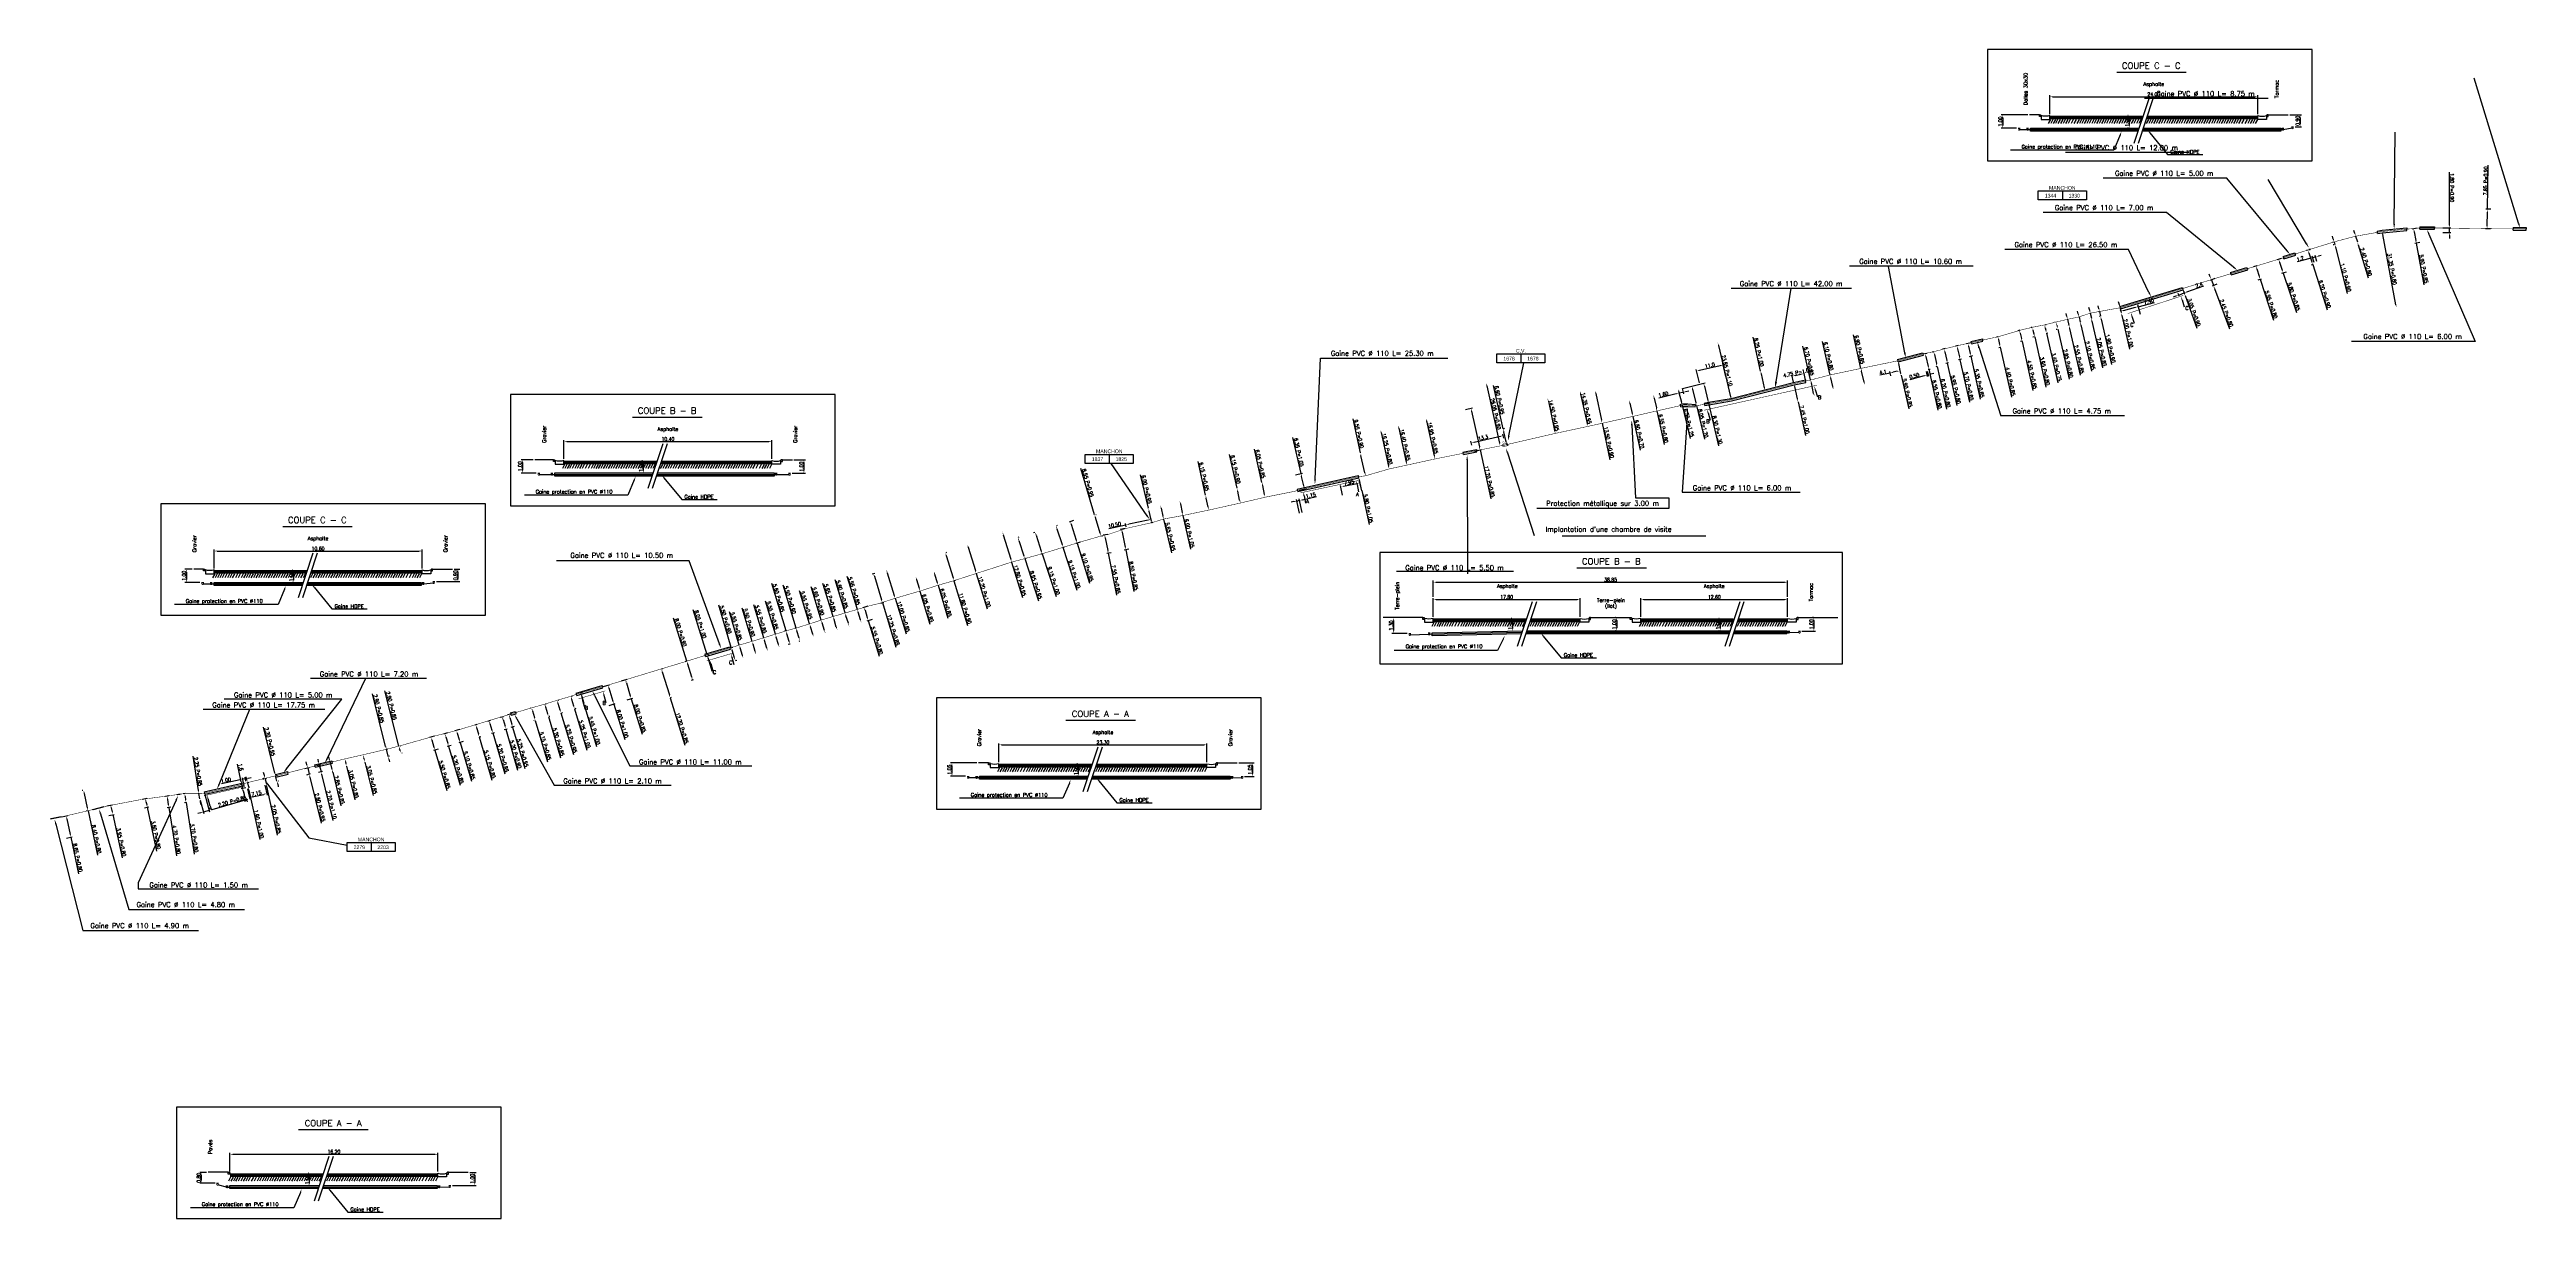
# Model space of a CAD drawing. Header units: millimetres. Extents: x 139000 to 140000, y 124026 to 124498.
import ezdxf
from ezdxf.enums import TextEntityAlignment as Align

# ---------------------------------------------------------------- set-up
doc = ezdxf.new("R2010")
doc.units = ezdxf.units.MM
doc.linetypes.add('CENTER2', pattern=[28.575, 19.05, -3.175, 3.175, -3.175])
doc.layers.get('0').update_dxf_attribs({"linetype": 'CONTINUOUS'})
doc.layers.get('DEFPOINTS').update_dxf_attribs({"linetype": 'CONTINUOUS'})
for name, color, linetype in [('BF05', 7, 'CONTINUOUS'), ('O_100', 6, 'CONTINUOUS'), ('O_400', 7, 'CONTINUOUS')]:
    doc.layers.add(name, color=color, linetype=linetype)
doc.styles.get("Standard").update_dxf_attribs({"font": 'romans.shx', "width": 0.85})
doc.styles.add('TXT', font='txt')
doc.dimstyles.get("Standard").update_dxf_attribs({"dimtxt": 1.5, "dimasz": 1.2, "dimexe": 0.625, "dimexo": 0.625, "dimgap": 0.25, "dimtad": 1, "dimdec": 1, "dimzin": 0, "dimdsep": 46, "dimtxsty": 'Standard', "dimcen": -0.5, "dimadec": 0, "dimazin": 0, "dimtfac": 1, "dimtdec": 1, "dimtmove": 0, "dimatfit": 3, "dimfxl": 0, "dimtolj": 1, "dimtzin": 0, "dimarcsym": 0})

# ---------------------------------------------------------------- blocks, each defined once
blk = doc.blocks.new('*D4')
at = {"layer": 'DEFPOINTS', "color": 0, "linetype": 'Continuous', "transparency": 16777216}
for p in [(139384.6, 124303.4), (139388.3, 124291.1), (139388.3, 124291.1)]:
    blk.add_point(p, dxfattribs=at)
at = {"layer": 'O_100', "color": 0, "linetype": 'Continuous', "lineweight": -2, "transparency": 16777216}
for p, q in [((139384.9, 124302.2), (139388, 124292.3)), ((139388.3, 124291.1), (139392.7, 124276.8))]:
    blk.add_line(p, q, dxfattribs=at)
at = {"layer": 'O_100', "color": 0, "linetype": 'Continuous', "transparency": 16777216}
for points in [[(139385.1, 124302.3), (139384.8, 124302.2), (139384.6, 124303.4)], [(139388.2, 124292.3), (139387.8, 124292.2), (139388.3, 124291.1)]]:
    blk.add_solid(points, dxfattribs=at)
at = {"layer": 'O_100', "color": 0, "linetype": 'Continuous', "transparency": 16777216, "insert": (139391.6, 124283.7), "char_height": 1.5, "attachment_point": 5, "rotation": 286.8833}
blk.add_mtext('\\A1;12.80 P=0.95', dxfattribs=at)
blk = doc.blocks.new('*D5')
at = {"layer": 'DEFPOINTS', "color": 0, "linetype": 'Continuous', "transparency": 16777216}
for p in [(139370.5, 124298.2), (139374, 124286.5), (139374, 124286.5)]:
    blk.add_point(p, dxfattribs=at)
at = {"layer": 'O_100', "color": 0, "linetype": 'Continuous', "lineweight": -2, "transparency": 16777216}
for p, q in [((139370.8, 124297.1), (139373.7, 124287.7)), ((139374, 124286.5), (139378.4, 124272.2))]:
    blk.add_line(p, q, dxfattribs=at)
at = {"layer": 'O_100', "color": 0, "linetype": 'Continuous', "transparency": 16777216}
for points in [[(139371, 124297.1), (139370.6, 124297), (139370.5, 124298.2)], [(139373.9, 124287.8), (139373.5, 124287.6), (139374, 124286.5)]]:
    blk.add_solid(points, dxfattribs=at)
at = {"layer": 'O_100', "color": 0, "linetype": 'Continuous', "transparency": 16777216, "insert": (139377.3, 124279.1), "char_height": 1.5, "attachment_point": 5, "rotation": 286.8833}
blk.add_mtext('\\A1;12.20 P=1.00', dxfattribs=at)
blk = doc.blocks.new('*D6')
at = {"layer": 'DEFPOINTS', "color": 0, "linetype": 'Continuous', "transparency": 16777216}
for p in [(139361.3, 124294.8), (139364.7, 124283.5), (139365, 124283.6)]:
    blk.add_point(p, dxfattribs=at)
at = {"layer": 'O_100', "color": 0, "linetype": 'Continuous', "lineweight": -2, "transparency": 16777216}
for p, q in [((139361.9, 124295), (139362.2, 124295.1)), ((139361.9, 124293.8), (139364.7, 124284.8)), ((139365, 124283.6), (139370.5, 124265.5)), ((139365.3, 124283.7), (139365.6, 124283.8))]:
    blk.add_line(p, q, dxfattribs=at)
at = {"layer": 'O_100', "color": 0, "linetype": 'Continuous', "transparency": 16777216}
for points in [[(139362.1, 124293.8), (139361.7, 124293.7), (139361.6, 124294.9)], [(139364.9, 124284.8), (139364.5, 124284.7), (139365, 124283.6)]]:
    blk.add_solid(points, dxfattribs=at)
at = {"layer": 'O_100', "color": 0, "linetype": 'Continuous', "transparency": 16777216, "insert": (139369.5, 124272.4), "char_height": 1.5, "attachment_point": 5, "rotation": 286.8833}
blk.add_mtext('\\A1;11.80 P=0.90', dxfattribs=at)
blk = doc.blocks.new('*D7')
at = {"layer": 'DEFPOINTS', "color": 0, "linetype": 'Continuous', "transparency": 16777216}
for p in [(139356.9, 124287.4), (139358.6, 124281.8), (139358.6, 124281.8)]:
    blk.add_point(p, dxfattribs=at)
at = {"layer": 'O_100', "color": 0, "linetype": 'Continuous', "lineweight": -2, "transparency": 16777216}
for p, q in [((139357.2, 124286.3), (139358.2, 124282.9)), ((139358.6, 124281.8), (139362.6, 124268.5))]:
    blk.add_line(p, q, dxfattribs=at)
at = {"layer": 'O_100', "color": 0, "linetype": 'Continuous', "transparency": 16777216}
for points in [[(139357.4, 124286.4), (139357, 124286.2), (139356.9, 124287.4)], [(139358.4, 124283), (139358, 124282.9), (139358.6, 124281.8)]]:
    blk.add_solid(points, dxfattribs=at)
at = {"layer": 'O_100', "color": 0, "linetype": 'Continuous', "transparency": 16777216, "insert": (139361.7, 124274.8), "char_height": 1.5, "attachment_point": 5, "rotation": 286.8833}
blk.add_mtext('\\A1;6.05 P=0.85', dxfattribs=at)
blk = doc.blocks.new('*D8')
at = {"layer": 'DEFPOINTS', "color": 0, "linetype": 'Continuous', "transparency": 16777216}
for p in [(139349.6, 124285.2), (139351.3, 124279.4), (139351.3, 124279.4)]:
    blk.add_point(p, dxfattribs=at)
at = {"layer": 'O_100', "color": 0, "linetype": 'Continuous', "lineweight": -2, "transparency": 16777216}
for p, q in [((139349.9, 124284.1), (139351, 124280.6)), ((139351.3, 124279.4), (139355.3, 124266.1))]:
    blk.add_line(p, q, dxfattribs=at)
at = {"layer": 'O_100', "color": 0, "linetype": 'Continuous', "transparency": 16777216}
for points in [[(139350.1, 124284.1), (139349.7, 124284), (139349.6, 124285.2)], [(139351.2, 124280.6), (139350.8, 124280.5), (139351.3, 124279.4)]]:
    blk.add_solid(points, dxfattribs=at)
at = {"layer": 'O_100', "color": 0, "linetype": 'Continuous', "transparency": 16777216, "insert": (139354.4, 124272.5), "char_height": 1.5, "attachment_point": 5, "rotation": 286.802}
blk.add_mtext('\\A1;6.05 P=0.85', dxfattribs=at)
blk = doc.blocks.new('*D9')
at = {"layer": 'DEFPOINTS', "color": 0, "linetype": 'Continuous', "transparency": 16777216}
for p in [(139337.7, 124288), (139341.3, 124276.5), (139341.3, 124276.5)]:
    blk.add_point(p, dxfattribs=at)
at = {"layer": 'O_100', "color": 0, "linetype": 'Continuous', "lineweight": -2, "transparency": 16777216}
for p, q in [((139338.1, 124286.8), (139340.9, 124277.7)), ((139341.3, 124276.5), (139345.7, 124262.2))]:
    blk.add_line(p, q, dxfattribs=at)
at = {"layer": 'O_100', "color": 0, "linetype": 'Continuous', "transparency": 16777216}
for points in [[(139338.3, 124286.9), (139337.9, 124286.8), (139337.7, 124288)], [(139341.1, 124277.7), (139340.7, 124277.6), (139341.3, 124276.5)]]:
    blk.add_solid(points, dxfattribs=at)
at = {"layer": 'O_100', "color": 0, "linetype": 'Continuous', "transparency": 16777216, "insert": (139344.6, 124269.1), "char_height": 1.5, "attachment_point": 5, "rotation": 287.2743}
blk.add_mtext('\\A1;12.00 P=0.85', dxfattribs=at)
blk = doc.blocks.new('*D10')
at = {"layer": 'DEFPOINTS', "color": 0, "linetype": 'Continuous', "transparency": 16777216}
for p in [(139331.4, 124286.2), (139334.9, 124274.5), (139336.1, 124274.8)]:
    blk.add_point(p, dxfattribs=at)
at = {"layer": 'O_100', "color": 0, "linetype": 'Continuous', "lineweight": -2, "transparency": 16777216}
for p, q in [((139332, 124286.4), (139333.1, 124286.7)), ((139332.9, 124285.4), (139335.7, 124275.9)), ((139335.5, 124274.6), (139336.7, 124275)), ((139336.1, 124274.8), (139341.5, 124256.8))]:
    blk.add_line(p, q, dxfattribs=at)
at = {"layer": 'O_100', "color": 0, "linetype": 'Continuous', "transparency": 16777216}
for points in [[(139333.1, 124285.4), (139332.7, 124285.3), (139332.5, 124286.5)], [(139335.9, 124276), (139335.5, 124275.9), (139336.1, 124274.8)]]:
    blk.add_solid(points, dxfattribs=at)
at = {"layer": 'O_100', "color": 0, "linetype": 'Continuous', "transparency": 16777216, "insert": (139340.5, 124263.7), "char_height": 1.5, "attachment_point": 5, "rotation": 286.802}
blk.add_mtext('\\A1;12.25 P=0.85', dxfattribs=at)
blk = doc.blocks.new('*D11')
at = {"layer": 'DEFPOINTS', "color": 0, "linetype": 'Continuous', "transparency": 16777216}
for p in [(139330.4, 124267.5), (139330.9, 124273.5), (139332.6, 124268.2)]:
    blk.add_point(p, dxfattribs=at)
at = {"layer": 'O_100', "color": 0, "linetype": 'Continuous', "lineweight": -2, "transparency": 16777216}
for p, q in [((139330.3, 124273.3), (139328.2, 124272.6)), ((139329.1, 124271.7), (139330, 124268.7)), ((139332, 124268), (139329.8, 124267.3)), ((139330.4, 124267.5), (139334.8, 124253.1))]:
    blk.add_line(p, q, dxfattribs=at)
at = {"layer": 'O_100', "color": 0, "linetype": 'Continuous', "transparency": 16777216}
for points in [[(139329.3, 124271.7), (139328.9, 124271.6), (139328.8, 124272.8)], [(139330.2, 124268.7), (139329.9, 124268.6), (139330.4, 124267.5)]]:
    blk.add_solid(points, dxfattribs=at)
at = {"layer": 'O_100', "color": 0, "linetype": 'Continuous', "transparency": 16777216, "insert": (139333.9, 124259.5), "char_height": 1.5, "attachment_point": 5, "rotation": 287.0768}
blk.add_mtext('\\A1;5.55 P=0.80', dxfattribs=at)
blk = doc.blocks.new('*D12')
at = {"layer": 'DEFPOINTS', "color": 0, "linetype": 'Continuous', "transparency": 16777216}
for p in [(139326, 124272), (139326, 124272), (139327.6, 124266.7)]:
    blk.add_point(p, dxfattribs=at)
at = {"layer": 'O_100', "color": 0, "linetype": 'Continuous', "lineweight": -2, "transparency": 16777216}
for p, q in [((139326, 124272), (139321.9, 124285.3)), ((139327.3, 124267.8), (139326.3, 124270.9))]:
    blk.add_line(p, q, dxfattribs=at)
at = {"layer": 'O_100', "color": 0, "linetype": 'Continuous', "transparency": 16777216}
for points in [[(139326.5, 124270.9), (139326.1, 124270.8), (139326, 124272)], [(139327.4, 124267.9), (139327.1, 124267.8), (139327.6, 124266.7)]]:
    blk.add_solid(points, dxfattribs=at)
at = {"layer": 'O_100', "color": 0, "linetype": 'Continuous', "transparency": 16777216, "insert": (139324.7, 124279.5), "char_height": 1.5, "attachment_point": 5, "rotation": 287.0768}
blk.add_mtext('\\A1;5.55 P=0.85', dxfattribs=at)
blk = doc.blocks.new('*D13')
at = {"layer": 'DEFPOINTS', "color": 0, "linetype": 'Continuous', "transparency": 16777216}
for p in [(139321.1, 124270.6), (139321.1, 124270.6), (139322.7, 124265.2)]:
    blk.add_point(p, dxfattribs=at)
at = {"layer": 'O_100', "color": 0, "linetype": 'Continuous', "lineweight": -2, "transparency": 16777216}
for p, q in [((139321.1, 124270.6), (139317, 124283.9)), ((139322.4, 124266.4), (139321.4, 124269.4))]:
    blk.add_line(p, q, dxfattribs=at)
at = {"layer": 'O_100', "color": 0, "linetype": 'Continuous', "transparency": 16777216}
for points in [[(139321.6, 124269.5), (139321.2, 124269.4), (139321.1, 124270.6)], [(139322.6, 124266.4), (139322.2, 124266.3), (139322.7, 124265.2)]]:
    blk.add_solid(points, dxfattribs=at)
at = {"layer": 'O_100', "color": 0, "linetype": 'Continuous', "transparency": 16777216, "insert": (139319.8, 124278.1), "char_height": 1.5, "attachment_point": 5, "rotation": 287.0768}
blk.add_mtext('\\A1;5.60 P=0.85', dxfattribs=at)
blk = doc.blocks.new('*D14')
at = {"layer": 'DEFPOINTS', "color": 0, "linetype": 'Continuous', "transparency": 16777216}
for p in [(139316.2, 124269.2), (139316.2, 124269.2), (139317.9, 124263.8)]:
    blk.add_point(p, dxfattribs=at)
at = {"layer": 'O_100', "color": 0, "linetype": 'Continuous', "lineweight": -2, "transparency": 16777216}
for p, q in [((139316.2, 124269.2), (139312.1, 124282.5)), ((139317.5, 124264.9), (139316.6, 124268))]:
    blk.add_line(p, q, dxfattribs=at)
at = {"layer": 'O_100', "color": 0, "linetype": 'Continuous', "transparency": 16777216}
for points in [[(139316.8, 124268.1), (139316.4, 124268), (139316.2, 124269.2)], [(139317.7, 124265), (139317.3, 124264.8), (139317.9, 124263.8)]]:
    blk.add_solid(points, dxfattribs=at)
at = {"layer": 'O_100', "color": 0, "linetype": 'Continuous', "transparency": 16777216, "insert": (139315, 124276.7), "char_height": 1.5, "attachment_point": 5, "rotation": 287.0768}
blk.add_mtext('\\A1;5.65 P=0.85', dxfattribs=at)
blk = doc.blocks.new('*D15')
at = {"layer": 'DEFPOINTS', "color": 0, "linetype": 'Continuous', "transparency": 16777216}
for p in [(139311.4, 124267.7), (139311.4, 124267.7), (139313.1, 124262.3)]:
    blk.add_point(p, dxfattribs=at)
at = {"layer": 'O_100', "color": 0, "linetype": 'Continuous', "lineweight": -2, "transparency": 16777216}
for p, q in [((139311.4, 124267.7), (139307.3, 124281.1)), ((139312.7, 124263.5), (139311.8, 124266.6))]:
    blk.add_line(p, q, dxfattribs=at)
at = {"layer": 'O_100', "color": 0, "linetype": 'Continuous', "transparency": 16777216}
for points in [[(139312, 124266.6), (139311.6, 124266.5), (139311.4, 124267.7)], [(139312.9, 124263.5), (139312.6, 124263.4), (139313.1, 124262.3)]]:
    blk.add_solid(points, dxfattribs=at)
at = {"layer": 'O_100', "color": 0, "linetype": 'Continuous', "transparency": 16777216, "insert": (139310.2, 124275.3), "char_height": 1.5, "attachment_point": 5, "rotation": 287.0768}
blk.add_mtext('\\A1;5.65 P=0.90', dxfattribs=at)
blk = doc.blocks.new('*D16')
at = {"layer": 'DEFPOINTS', "color": 0, "linetype": 'Continuous', "transparency": 16777216}
for p in [(139306.7, 124266.2), (139306.7, 124266.2), (139308.3, 124260.9)]:
    blk.add_point(p, dxfattribs=at)
at = {"layer": 'O_100', "color": 0, "linetype": 'Continuous', "lineweight": -2, "transparency": 16777216}
for p, q in [((139306.7, 124266.2), (139302.6, 124279.5)), ((139308, 124262), (139307.1, 124265))]:
    blk.add_line(p, q, dxfattribs=at)
at = {"layer": 'O_100', "color": 0, "linetype": 'Continuous', "transparency": 16777216}
for points in [[(139307.2, 124265.1), (139306.9, 124265), (139306.7, 124266.2)], [(139308.2, 124262.1), (139307.8, 124262), (139308.3, 124260.9)]]:
    blk.add_solid(points, dxfattribs=at)
at = {"layer": 'O_100', "color": 0, "linetype": 'Continuous', "transparency": 16777216, "insert": (139305.4, 124273.7), "char_height": 1.5, "attachment_point": 5, "rotation": 287.0768}
blk.add_mtext('\\A1;5.55 P=0.95', dxfattribs=at)
blk = doc.blocks.new('*D17')
at = {"layer": 'DEFPOINTS', "color": 0, "linetype": 'Continuous', "transparency": 16777216}
for p in [(139301.7, 124264.6), (139302.9, 124259.2), (139303.3, 124259.3)]:
    blk.add_point(p, dxfattribs=at)
at = {"layer": 'O_100', "color": 0, "linetype": 'Continuous', "lineweight": -2, "transparency": 16777216}
for p, q in [((139301.3, 124264.5), (139296, 124281.8)), ((139301.1, 124264.4), (139300.7, 124264.3)), ((139302.5, 124260.4), (139301.6, 124263.3)), ((139302.7, 124259.2), (139302.3, 124259))]:
    blk.add_line(p, q, dxfattribs=at)
at = {"layer": 'O_100', "color": 0, "linetype": 'Continuous', "transparency": 16777216}
for points in [[(139301.8, 124263.4), (139301.4, 124263.3), (139301.3, 124264.5)], [(139302.7, 124260.4), (139302.4, 124260.3), (139302.9, 124259.2)]]:
    blk.add_solid(points, dxfattribs=at)
at = {"layer": 'O_100', "color": 0, "linetype": 'Continuous', "transparency": 16777216, "insert": (139298.8, 124275.9), "char_height": 1.5, "attachment_point": 5, "rotation": 287.0768}
blk.add_mtext('\\A1;5.50 P=0.90', dxfattribs=at)
blk = doc.blocks.new('*D18')
at = {"layer": 'DEFPOINTS', "color": 0, "linetype": 'Continuous', "transparency": 16777216}
for p in [(139297.9, 124263.6), (139298.7, 124258), (139299.5, 124258.2)]:
    blk.add_point(p, dxfattribs=at)
at = {"layer": 'O_100', "color": 0, "linetype": 'Continuous', "lineweight": -2, "transparency": 16777216}
for p, q in [((139297.2, 124263.3), (139291.5, 124282.5)), ((139297.3, 124263.4), (139296.6, 124263.2)), ((139298.4, 124259.1), (139297.5, 124262.2)), ((139298.9, 124258), (139298.1, 124257.8))]:
    blk.add_line(p, q, dxfattribs=at)
at = {"layer": 'O_100', "color": 0, "linetype": 'Continuous', "transparency": 16777216}
for points in [[(139297.7, 124262.2), (139297.3, 124262.1), (139297.2, 124263.3)], [(139298.6, 124259.2), (139298.2, 124259.1), (139298.7, 124258)]]:
    blk.add_solid(points, dxfattribs=at)
at = {"layer": 'O_100', "color": 0, "linetype": 'Continuous', "transparency": 16777216, "insert": (139294.2, 124276.7), "char_height": 1.5, "attachment_point": 5, "rotation": 286.5356}
blk.add_mtext('\\A1;5.60 P=0.85', dxfattribs=at)
blk = doc.blocks.new('*D19')
at = {"layer": 'DEFPOINTS', "color": 0, "linetype": 'Continuous', "transparency": 16777216}
for p in [(139292.9, 124262), (139292.9, 124262), (139294.5, 124256.7)]:
    blk.add_point(p, dxfattribs=at)
at = {"layer": 'O_100', "color": 0, "linetype": 'Continuous', "lineweight": -2, "transparency": 16777216}
for p, q in [((139292.9, 124262), (139288.9, 124275.4)), ((139294.1, 124257.8), (139293.2, 124260.8))]:
    blk.add_line(p, q, dxfattribs=at)
at = {"layer": 'O_100', "color": 0, "linetype": 'Continuous', "transparency": 16777216}
for points in [[(139293.4, 124260.9), (139293, 124260.8), (139292.9, 124262)], [(139294.3, 124257.9), (139293.9, 124257.8), (139294.5, 124256.7)]]:
    blk.add_solid(points, dxfattribs=at)
at = {"layer": 'O_100', "color": 0, "linetype": 'Continuous', "transparency": 16777216, "insert": (139291.7, 124269.6), "char_height": 1.5, "attachment_point": 5, "rotation": 286.5356}
blk.add_mtext('\\A1;5.55 P=0.85', dxfattribs=at)
blk = doc.blocks.new('*D20')
at = {"layer": 'DEFPOINTS', "color": 0, "linetype": 'Continuous', "transparency": 16777216}
for p in [(139288.2, 124260.5), (139288.2, 124260.5), (139289.8, 124255.2)]:
    blk.add_point(p, dxfattribs=at)
at = {"layer": 'O_100', "color": 0, "linetype": 'Continuous', "lineweight": -2, "transparency": 16777216}
for p, q in [((139288.2, 124260.5), (139284.2, 124273.9)), ((139289.4, 124256.4), (139288.5, 124259.4))]:
    blk.add_line(p, q, dxfattribs=at)
at = {"layer": 'O_100', "color": 0, "linetype": 'Continuous', "transparency": 16777216}
for points in [[(139288.7, 124259.5), (139288.3, 124259.3), (139288.2, 124260.5)], [(139289.6, 124256.4), (139289.2, 124256.3), (139289.8, 124255.2)]]:
    blk.add_solid(points, dxfattribs=at)
at = {"layer": 'O_100', "color": 0, "linetype": 'Continuous', "transparency": 16777216, "insert": (139287, 124268.1), "char_height": 1.5, "attachment_point": 5, "rotation": 286.5356}
blk.add_mtext('\\A1;5.55 P=0.85', dxfattribs=at)
blk = doc.blocks.new('*D21')
at = {"layer": 'DEFPOINTS', "color": 0, "linetype": 'Continuous', "transparency": 16777216}
for p in [(139283.5, 124259.1), (139283.5, 124259.1), (139285.1, 124253.9)]:
    blk.add_point(p, dxfattribs=at)
at = {"layer": 'O_100', "color": 0, "linetype": 'Continuous', "lineweight": -2, "transparency": 16777216}
for p, q in [((139283.5, 124259.1), (139279.5, 124272.5)), ((139284.7, 124255), (139283.9, 124258))]:
    blk.add_line(p, q, dxfattribs=at)
at = {"layer": 'O_100', "color": 0, "linetype": 'Continuous', "transparency": 16777216}
for points in [[(139284, 124258), (139283.7, 124257.9), (139283.5, 124259.1)], [(139284.9, 124255.1), (139284.5, 124254.9), (139285.1, 124253.9)]]:
    blk.add_solid(points, dxfattribs=at)
at = {"layer": 'O_100', "color": 0, "linetype": 'Continuous', "transparency": 16777216, "insert": (139282.3, 124266.7), "char_height": 1.5, "attachment_point": 5, "rotation": 286.5356}
blk.add_mtext('\\A1;5.50 P=0.90', dxfattribs=at)
blk = doc.blocks.new('*D22')
at = {"layer": 'DEFPOINTS', "color": 0, "linetype": 'Continuous', "transparency": 16777216}
for p in [(139278.3, 124257.6), (139278.3, 124257.6), (139279.9, 124252.3)]:
    blk.add_point(p, dxfattribs=at)
at = {"layer": 'O_100', "color": 0, "linetype": 'Continuous', "lineweight": -2, "transparency": 16777216}
for p, q in [((139278.3, 124257.6), (139274.4, 124271)), ((139279.6, 124253.4), (139278.7, 124256.5))]:
    blk.add_line(p, q, dxfattribs=at)
at = {"layer": 'O_100', "color": 0, "linetype": 'Continuous', "transparency": 16777216}
for points in [[(139278.9, 124256.5), (139278.5, 124256.4), (139278.3, 124257.6)], [(139279.8, 124253.5), (139279.4, 124253.4), (139279.9, 124252.3)]]:
    blk.add_solid(points, dxfattribs=at)
at = {"layer": 'O_100', "color": 0, "linetype": 'Continuous', "transparency": 16777216, "insert": (139277.1, 124265.2), "char_height": 1.5, "attachment_point": 5, "rotation": 286.5356}
blk.add_mtext('\\A1;5.55 P=0.85', dxfattribs=at)
blk = doc.blocks.new('*D23')
at = {"layer": 'DEFPOINTS', "color": 0, "linetype": 'Continuous', "transparency": 16777216}
for p in [(139274.7, 124256.5), (139276.2, 124251.2), (139276.7, 124251.3)]:
    blk.add_point(p, dxfattribs=at)
at = {"layer": 'O_100', "color": 0, "linetype": 'Continuous', "lineweight": -2, "transparency": 16777216}
for p, q in [((139275.1, 124256.6), (139270, 124273.7)), ((139275.3, 124256.6), (139275.7, 124256.8)), ((139276.4, 124252.5), (139275.5, 124255.5)), ((139276.8, 124251.4), (139277.3, 124251.5))]:
    blk.add_line(p, q, dxfattribs=at)
at = {"layer": 'O_100', "color": 0, "linetype": 'Continuous', "transparency": 16777216}
for points in [[(139275.7, 124255.5), (139275.3, 124255.4), (139275.1, 124256.6)], [(139276.6, 124252.5), (139276.2, 124252.4), (139276.7, 124251.3)]]:
    blk.add_solid(points, dxfattribs=at)
at = {"layer": 'O_100', "color": 0, "linetype": 'Continuous', "transparency": 16777216, "insert": (139272.8, 124267.9), "char_height": 1.5, "attachment_point": 5, "rotation": 286.7669}
blk.add_mtext('\\A1;5.50 P=0.90', dxfattribs=at)
blk = doc.blocks.new('*D24')
at = {"layer": 'DEFPOINTS', "color": 0, "linetype": 'Continuous', "transparency": 16777216}
for p in [(139265.2, 124253.6), (139265.3, 124253.7), (139267.6, 124246)]:
    blk.add_point(p, dxfattribs=at)
at = {"layer": 'O_100', "color": 0, "linetype": 'Continuous', "lineweight": -2, "transparency": 16777216}
for p, q in [((139265.3, 124253.7), (139259.7, 124271.8)), ((139265.8, 124253.8), (139265.9, 124253.8)), ((139267.3, 124247.1), (139265.7, 124252.5)), ((139268.2, 124246.1), (139268.3, 124246.2))]:
    blk.add_line(p, q, dxfattribs=at)
at = {"layer": 'O_100', "color": 0, "linetype": 'Continuous', "transparency": 16777216}
for points in [[(139265.8, 124252.6), (139265.5, 124252.5), (139265.3, 124253.7)], [(139267.5, 124247.2), (139267.1, 124247.1), (139267.7, 124246)]]:
    blk.add_solid(points, dxfattribs=at)
at = {"layer": 'O_100', "color": 0, "linetype": 'Continuous', "transparency": 16777216, "insert": (139262.6, 124266), "char_height": 1.5, "attachment_point": 5, "rotation": 287.0768}
blk.add_mtext('\\A1;8.05 P=1.00', dxfattribs=at)
blk = doc.blocks.new('*D25')
at = {"layer": 'DEFPOINTS', "color": 0, "linetype": 'Continuous', "transparency": 16777216}
for p in [(139257.1, 124251.1), (139257.9, 124251.3), (139260.2, 124243.7)]:
    blk.add_point(p, dxfattribs=at)
at = {"layer": 'O_100', "color": 0, "linetype": 'Continuous', "lineweight": -2, "transparency": 16777216}
for p, q in [((139257.1, 124251.1), (139251.8, 124268.5)), ((139257.3, 124251.2), (139256.5, 124250.9)), ((139259.1, 124244.6), (139257.5, 124249.9)), ((139259.7, 124243.5), (139258.9, 124243.3))]:
    blk.add_line(p, q, dxfattribs=at)
at = {"layer": 'O_100', "color": 0, "linetype": 'Continuous', "transparency": 16777216}
for points in [[(139257.7, 124250), (139257.3, 124249.9), (139257.1, 124251.1)], [(139259.3, 124244.7), (139258.9, 124244.5), (139259.5, 124243.4)]]:
    blk.add_solid(points, dxfattribs=at)
at = {"layer": 'O_100', "color": 0, "linetype": 'Continuous', "transparency": 16777216, "insert": (139254.6, 124262.7), "char_height": 1.5, "attachment_point": 5, "rotation": 287.0768}
blk.add_mtext('\\A1;8.00 P=0.90', dxfattribs=at)
blk = doc.blocks.new('*D26')
at = {"layer": 'DEFPOINTS', "color": 0, "linetype": 'Continuous', "transparency": 16777216}
for p in [(139246.5, 124247.9), (139246.9, 124248), (139250, 124236.2)]:
    blk.add_point(p, dxfattribs=at)
at = {"layer": 'O_100', "color": 0, "linetype": 'Continuous', "lineweight": -2, "transparency": 16777216}
for p, q in [((139247.1, 124248), (139247.5, 124248.2)), ((139247.2, 124246.8), (139250.1, 124237.5)), ((139250.4, 124236.3), (139256.3, 124217.2)), ((139250.6, 124236.4), (139251, 124236.5))]:
    blk.add_line(p, q, dxfattribs=at)
at = {"layer": 'O_100', "color": 0, "linetype": 'Continuous', "transparency": 16777216}
for points in [[(139247.4, 124246.9), (139247, 124246.8), (139246.9, 124248)], [(139250.3, 124237.5), (139249.9, 124237.4), (139250.4, 124236.3)]]:
    blk.add_solid(points, dxfattribs=at)
at = {"layer": 'O_100', "color": 0, "linetype": 'Continuous', "transparency": 16777216, "insert": (139255.2, 124224.1), "char_height": 1.5, "attachment_point": 5, "rotation": 287.0768}
blk.add_mtext('\\A1;12.20 P=0.85', dxfattribs=at)
blk = doc.blocks.new('*D27')
at = {"layer": 'DEFPOINTS', "color": 0, "linetype": 'Continuous', "transparency": 16777216}
for p in [(139232.4, 124243.6), (139230.2, 124242.9), (139232.5, 124235.3)]:
    blk.add_point(p, dxfattribs=at)
at = {"layer": 'O_100', "color": 0, "linetype": 'Continuous', "lineweight": -2, "transparency": 16777216}
for p, q in [((139230.8, 124243.1), (139233, 124243.8)), ((139232.7, 124242.4), (139234.3, 124237.1)), ((139233.1, 124235.5), (139235.3, 124236.1)), ((139234.7, 124235.9), (139239.1, 124221.6))]:
    blk.add_line(p, q, dxfattribs=at)
at = {"layer": 'O_100', "color": 0, "linetype": 'Continuous', "transparency": 16777216}
for points in [[(139232.9, 124242.5), (139232.5, 124242.4), (139232.4, 124243.6)], [(139234.5, 124237.1), (139234.2, 124237), (139234.7, 124235.9)]]:
    blk.add_solid(points, dxfattribs=at)
at = {"layer": 'O_100', "color": 0, "linetype": 'Continuous', "transparency": 16777216, "insert": (139238.2, 124228), "char_height": 1.5, "attachment_point": 5, "rotation": 287.0768}
blk.add_mtext('\\A1;8.00 P=0.85', dxfattribs=at)
blk = doc.blocks.new('*D28')
at = {"layer": 'DEFPOINTS', "color": 0, "linetype": 'Continuous', "transparency": 16777216}
for p in [(139222.8, 124240.7), (139225.3, 124241.5), (139225.2, 124233)]:
    blk.add_point(p, dxfattribs=at)
at = {"layer": 'O_100', "color": 0, "linetype": 'Continuous', "lineweight": -2, "transparency": 16777216}
for p, q in [((139223.4, 124240.9), (139225.9, 124241.6)), ((139225.6, 124240.3), (139227.3, 124235)), ((139225.8, 124233.2), (139228.2, 124234)), ((139227.6, 124233.8), (139232.1, 124219.4))]:
    blk.add_line(p, q, dxfattribs=at)
at = {"layer": 'O_100', "color": 0, "linetype": 'Continuous', "transparency": 16777216}
for points in [[(139225.8, 124240.4), (139225.5, 124240.2), (139225.3, 124241.5)], [(139227.5, 124235), (139227.1, 124234.9), (139227.6, 124233.8)]]:
    blk.add_solid(points, dxfattribs=at)
at = {"layer": 'O_100', "color": 0, "linetype": 'Continuous', "transparency": 16777216, "insert": (139231.1, 124225.8), "char_height": 1.5, "attachment_point": 5, "rotation": 287.0768}
blk.add_mtext('\\A1;8.00 P=1.00', dxfattribs=at)
blk = doc.blocks.new('*D29')
at = {"layer": 'DEFPOINTS', "color": 0, "linetype": 'Continuous', "transparency": 16777216}
for p in [(139213.6, 124238.1), (139214.2, 124238.3), (139215.2, 124232.9)]:
    blk.add_point(p, dxfattribs=at)
at = {"layer": 'O_100', "color": 0, "linetype": 'Continuous', "lineweight": -2, "transparency": 16777216}
for p, q in [((139214.2, 124238.3), (139214.8, 124238.5)), ((139214.6, 124237.2), (139215.5, 124234.2)), ((139215.8, 124233.1), (139216.4, 124233.3)), ((139215.8, 124233.1), (139220.7, 124216.7))]:
    blk.add_line(p, q, dxfattribs=at)
at = {"layer": 'O_100', "color": 0, "linetype": 'Continuous', "transparency": 16777216}
for points in [[(139214.8, 124237.2), (139214.4, 124237.1), (139214.2, 124238.3)], [(139215.7, 124234.3), (139215.3, 124234.2), (139215.8, 124233.1)]]:
    blk.add_solid(points, dxfattribs=at)
at = {"layer": 'O_100', "color": 0, "linetype": 'Continuous', "transparency": 16777216, "insert": (139219.8, 124223.1), "char_height": 1.5, "attachment_point": 5, "rotation": 286.5524}
blk.add_mtext('\\A1;5.45 P=1.00', dxfattribs=at)
blk = doc.blocks.new('*D30')
at = {"layer": 'DEFPOINTS', "color": 0, "linetype": 'Continuous', "transparency": 16777216}
for p in [(139209.8, 124236.8), (139210.3, 124236.9), (139211.3, 124231.8)]:
    blk.add_point(p, dxfattribs=at)
at = {"layer": 'O_100', "color": 0, "linetype": 'Continuous', "lineweight": -2, "transparency": 16777216}
for p, q in [((139210.4, 124237), (139210.9, 124237.1)), ((139210.6, 124235.8), (139211.4, 124233)), ((139211.8, 124231.9), (139216.7, 124215.2)), ((139211.9, 124231.9), (139212.4, 124232.1))]:
    blk.add_line(p, q, dxfattribs=at)
at = {"layer": 'O_100', "color": 0, "linetype": 'Continuous', "transparency": 16777216}
for points in [[(139210.8, 124235.8), (139210.4, 124235.7), (139210.3, 124236.9)], [(139211.6, 124233.1), (139211.2, 124233), (139211.8, 124231.9)]]:
    blk.add_solid(points, dxfattribs=at)
at = {"layer": 'O_100', "color": 0, "linetype": 'Continuous', "transparency": 16777216, "insert": (139215.9, 124221.6), "char_height": 1.5, "attachment_point": 5, "rotation": 286.5109}
blk.add_mtext('\\A1;5.25 P=1.05', dxfattribs=at)
blk = doc.blocks.new('*D31')
at = {"layer": 'DEFPOINTS', "color": 0, "linetype": 'Continuous', "transparency": 16777216}
for p in [(139204.6, 124235.2), (139204.8, 124235.3), (139206.1, 124230.2)]:
    blk.add_point(p, dxfattribs=at)
at = {"layer": 'O_100', "color": 0, "linetype": 'Continuous', "lineweight": -2, "transparency": 16777216}
for p, q in [((139205.1, 124234.1), (139205.9, 124231.4)), ((139205.2, 124235.4), (139205.4, 124235.5)), ((139206.3, 124230.3), (139211.3, 124213.4)), ((139206.7, 124230.4), (139206.9, 124230.4))]:
    blk.add_line(p, q, dxfattribs=at)
at = {"layer": 'O_100', "color": 0, "linetype": 'Continuous', "transparency": 16777216}
for points in [[(139205.3, 124234.2), (139204.9, 124234.1), (139204.8, 124235.3)], [(139206.1, 124231.5), (139205.7, 124231.3), (139206.3, 124230.3)]]:
    blk.add_solid(points, dxfattribs=at)
at = {"layer": 'O_100', "color": 0, "linetype": 'Continuous', "transparency": 16777216, "insert": (139210.4, 124219.8), "char_height": 1.5, "attachment_point": 5, "rotation": 286.5109}
blk.add_mtext('\\A1;5.25 P=0.95', dxfattribs=at)
blk = doc.blocks.new('*D32')
at = {"layer": 'DEFPOINTS', "color": 0, "linetype": 'Continuous', "transparency": 16777216}
for p in [(139199.5, 124233.7), (139199.7, 124233.7), (139201, 124228.7)]:
    blk.add_point(p, dxfattribs=at)
at = {"layer": 'O_100', "color": 0, "linetype": 'Continuous', "lineweight": -2, "transparency": 16777216}
for p, q in [((139200.1, 124233.9), (139200.3, 124233.9)), ((139200.1, 124232.6), (139200.9, 124229.9)), ((139201.2, 124228.8), (139206.1, 124212.1)), ((139201.6, 124228.9), (139201.8, 124228.9))]:
    blk.add_line(p, q, dxfattribs=at)
at = {"layer": 'O_100', "color": 0, "linetype": 'Continuous', "transparency": 16777216}
for points in [[(139200.3, 124232.7), (139199.9, 124232.5), (139199.7, 124233.7)], [(139201.1, 124230), (139200.7, 124229.9), (139201.2, 124228.8)]]:
    blk.add_solid(points, dxfattribs=at)
at = {"layer": 'O_100', "color": 0, "linetype": 'Continuous', "transparency": 16777216, "insert": (139205.3, 124218.5), "char_height": 1.5, "attachment_point": 5, "rotation": 286.5109}
blk.add_mtext('\\A1;5.20 P=0.85', dxfattribs=at)
blk = doc.blocks.new('*D33')
at = {"layer": 'DEFPOINTS', "color": 0, "linetype": 'Continuous', "transparency": 16777216}
for p in [(139194.4, 124232.2), (139194.6, 124232.3), (139196.1, 124227.3)]:
    blk.add_point(p, dxfattribs=at)
at = {"layer": 'O_100', "color": 0, "linetype": 'Continuous', "lineweight": -2, "transparency": 16777216}
for p, q in [((139194, 124232.1), (139193.8, 124232.1)), ((139194.8, 124231.1), (139195.6, 124228.4)), ((139195.5, 124227.1), (139195.3, 124227)), ((139195.9, 124227.2), (139200.9, 124210.5))]:
    blk.add_line(p, q, dxfattribs=at)
at = {"layer": 'O_100', "color": 0, "linetype": 'Continuous', "transparency": 16777216}
for points in [[(139195, 124231.2), (139194.6, 124231), (139194.4, 124232.2)], [(139195.8, 124228.4), (139195.4, 124228.3), (139195.9, 124227.2)]]:
    blk.add_solid(points, dxfattribs=at)
at = {"layer": 'O_100', "color": 0, "linetype": 'Continuous', "transparency": 16777216, "insert": (139200, 124216.9), "char_height": 1.5, "attachment_point": 5, "rotation": 286.5109}
blk.add_mtext('\\A1;5.15 P=0.85', dxfattribs=at)
blk = doc.blocks.new('*D34')
at = {"layer": 'DEFPOINTS', "color": 0, "linetype": 'Continuous', "transparency": 16777216}
for p in [(139185.3, 124229.5), (139186.5, 124229.9), (139188, 124224.8)]:
    blk.add_point(p, dxfattribs=at)
at = {"layer": 'O_100', "color": 0, "linetype": 'Continuous', "lineweight": -2, "transparency": 16777216}
for p, q in [((139185.9, 124229.7), (139184.7, 124229.4)), ((139185.6, 124228.4), (139186.4, 124225.6)), ((139187.4, 124224.7), (139186.1, 124224.3)), ((139186.7, 124224.5), (139191.7, 124207.7))]:
    blk.add_line(p, q, dxfattribs=at)
at = {"layer": 'O_100', "color": 0, "linetype": 'Continuous', "transparency": 16777216}
for points in [[(139185.8, 124228.4), (139185.4, 124228.3), (139185.3, 124229.5)], [(139186.6, 124225.7), (139186.2, 124225.6), (139186.7, 124224.5)]]:
    blk.add_solid(points, dxfattribs=at)
at = {"layer": 'O_100', "color": 0, "linetype": 'Continuous', "transparency": 16777216, "insert": (139190.8, 124214.1), "char_height": 1.5, "attachment_point": 5, "rotation": 286.3395}
blk.add_mtext('\\A1;5.25 P=0.95', dxfattribs=at)
blk = doc.blocks.new('*D35')
at = {"layer": 'DEFPOINTS', "color": 0, "linetype": 'Continuous', "transparency": 16777216}
for p in [(139181.2, 124228.3), (139182.5, 124228.7), (139182.7, 124223.3)]:
    blk.add_point(p, dxfattribs=at)
at = {"layer": 'O_100', "color": 0, "linetype": 'Continuous', "lineweight": -2, "transparency": 16777216}
for p, q in [((139181.8, 124228.5), (139183.1, 124228.8)), ((139182.9, 124227.5), (139183.7, 124224.8)), ((139183.3, 124223.5), (139184.6, 124223.8)), ((139184, 124223.7), (139188.8, 124207.1))]:
    blk.add_line(p, q, dxfattribs=at)
at = {"layer": 'O_100', "color": 0, "linetype": 'Continuous', "transparency": 16777216}
for points in [[(139183.1, 124227.6), (139182.7, 124227.5), (139182.5, 124228.7)], [(139183.8, 124224.9), (139183.5, 124224.8), (139184, 124223.7)]]:
    blk.add_solid(points, dxfattribs=at)
at = {"layer": 'O_100', "color": 0, "linetype": 'Continuous', "transparency": 16777216, "insert": (139188, 124213.5), "char_height": 1.5, "attachment_point": 5, "rotation": 286.3395}
blk.add_mtext('\\A1;5.20 P=0.90', dxfattribs=at)
blk = doc.blocks.new('*D36')
at = {"layer": 'DEFPOINTS', "color": 0, "linetype": 'Continuous', "transparency": 16777216}
for p in [(139176.2, 124226.8), (139177.3, 124227.1), (139177.7, 124221.8)]:
    blk.add_point(p, dxfattribs=at)
at = {"layer": 'O_100', "color": 0, "linetype": 'Continuous', "lineweight": -2, "transparency": 16777216}
for p, q in [((139176.8, 124226.9), (139177.9, 124227.3)), ((139177.6, 124225.9), (139178.4, 124223.3)), ((139178.3, 124222), (139179.4, 124222.3)), ((139178.8, 124222.1), (139183.6, 124205.6))]:
    blk.add_line(p, q, dxfattribs=at)
at = {"layer": 'O_100', "color": 0, "linetype": 'Continuous', "transparency": 16777216}
for points in [[(139177.8, 124226), (139177.4, 124225.9), (139177.3, 124227.1)], [(139178.6, 124223.3), (139178.2, 124223.2), (139178.8, 124222.1)]]:
    blk.add_solid(points, dxfattribs=at)
at = {"layer": 'O_100', "color": 0, "linetype": 'Continuous', "transparency": 16777216, "insert": (139182.8, 124212), "char_height": 1.5, "attachment_point": 5, "rotation": 286.3395}
blk.add_mtext('\\A1;5.20 P=0.85', dxfattribs=at)
blk = doc.blocks.new('*D37')
at = {"layer": 'DEFPOINTS', "color": 0, "linetype": 'Continuous', "transparency": 16777216}
for p in [(139171.1, 124225.2), (139171.9, 124225.4), (139172.6, 124220.3)]:
    blk.add_point(p, dxfattribs=at)
at = {"layer": 'O_100', "color": 0, "linetype": 'Continuous', "lineweight": -2, "transparency": 16777216}
for p, q in [((139171.7, 124225.4), (139172.5, 124225.6)), ((139172.2, 124224.3), (139173, 124221.7)), ((139173.2, 124220.5), (139173.9, 124220.7)), ((139173.3, 124220.5), (139178.4, 124203.1))]:
    blk.add_line(p, q, dxfattribs=at)
at = {"layer": 'O_100', "color": 0, "linetype": 'Continuous', "transparency": 16777216}
for points in [[(139172.4, 124224.4), (139172, 124224.2), (139171.9, 124225.4)], [(139173.2, 124221.7), (139172.8, 124221.6), (139173.3, 124220.5)]]:
    blk.add_solid(points, dxfattribs=at)
at = {"layer": 'O_100', "color": 0, "linetype": 'Continuous', "transparency": 16777216, "insert": (139177.6, 124209.5), "char_height": 1.5, "attachment_point": 5, "rotation": 286.3395}
blk.add_mtext('\\A1;5.15 P=0.85', dxfattribs=at)
blk = doc.blocks.new('*D38')
at = {"layer": 'DEFPOINTS', "color": 0, "linetype": 'Continuous', "transparency": 16777216}
for p in [(139165.9, 124223.7), (139164.1, 124223.1), (139167.4, 124218.8)]:
    blk.add_point(p, dxfattribs=at)
at = {"layer": 'O_100', "color": 0, "linetype": 'Continuous', "lineweight": -2, "transparency": 16777216}
for p, q in [((139165.3, 124223.5), (139163.5, 124223)), ((139164.4, 124222), (139165.2, 124219.4)), ((139166.8, 124218.6), (139165, 124218.1)), ((139165.6, 124218.2), (139170.2, 124202.6))]:
    blk.add_line(p, q, dxfattribs=at)
at = {"layer": 'O_100', "color": 0, "linetype": 'Continuous', "transparency": 16777216}
for points in [[(139164.6, 124222), (139164.3, 124221.9), (139164.1, 124223.1)], [(139165.4, 124219.4), (139165, 124219.3), (139165.6, 124218.2)]]:
    blk.add_solid(points, dxfattribs=at)
at = {"layer": 'O_100', "color": 0, "linetype": 'Continuous', "transparency": 16777216, "insert": (139169.3, 124209), "char_height": 1.5, "attachment_point": 5, "rotation": 286.5352}
blk.add_mtext('\\A1;5.10 P=0.85', dxfattribs=at)
blk = doc.blocks.new('*D39')
at = {"layer": 'DEFPOINTS', "color": 0, "linetype": 'Continuous', "transparency": 16777216}
for p in [(139159.4, 124221.8), (139161.1, 124222.3), (139162.6, 124217.3)]:
    blk.add_point(p, dxfattribs=at)
at = {"layer": 'O_100', "color": 0, "linetype": 'Continuous', "lineweight": -2, "transparency": 16777216}
for p, q in [((139160.5, 124222.1), (139158.8, 124221.6)), ((139159.8, 124220.6), (139160.6, 124218)), ((139162, 124217.1), (139160.3, 124216.6)), ((139160.9, 124216.8), (139165.6, 124201))]:
    blk.add_line(p, q, dxfattribs=at)
at = {"layer": 'O_100', "color": 0, "linetype": 'Continuous', "transparency": 16777216}
for points in [[(139160, 124220.7), (139159.6, 124220.6), (139159.4, 124221.8)], [(139160.8, 124218), (139160.4, 124217.9), (139160.9, 124216.8)]]:
    blk.add_solid(points, dxfattribs=at)
at = {"layer": 'O_100', "color": 0, "linetype": 'Continuous', "transparency": 16777216, "insert": (139164.7, 124207.4), "char_height": 1.5, "attachment_point": 5, "rotation": 286.5352}
blk.add_mtext('\\A1;5.20 P=0.85', dxfattribs=at)
blk = doc.blocks.new('*D40')
at = {"layer": 'DEFPOINTS', "color": 0, "linetype": 'Continuous', "transparency": 16777216}
for p in [(139153.8, 124220.4), (139155.7, 124221), (139157.3, 124215.7)]:
    blk.add_point(p, dxfattribs=at)
at = {"layer": 'O_100', "color": 0, "linetype": 'Continuous', "lineweight": -2, "transparency": 16777216}
for p, q in [((139155.1, 124220.8), (139153.2, 124220.3)), ((139154.1, 124219.3), (139155, 124216.3)), ((139156.7, 124215.5), (139154.8, 124215)), ((139155.4, 124215.2), (139160.2, 124198.9))]:
    blk.add_line(p, q, dxfattribs=at)
at = {"layer": 'O_100', "color": 0, "linetype": 'Continuous', "transparency": 16777216}
for points in [[(139154.3, 124219.3), (139154, 124219.2), (139153.8, 124220.4)], [(139155.2, 124216.4), (139154.8, 124216.3), (139155.4, 124215.2)]]:
    blk.add_solid(points, dxfattribs=at)
at = {"layer": 'O_100', "color": 0, "linetype": 'Continuous', "transparency": 16777216, "insert": (139159.3, 124205.3), "char_height": 1.5, "attachment_point": 5, "rotation": 286.5352}
blk.add_mtext('\\A1;5.50 P=0.85', dxfattribs=at)
blk = doc.blocks.new('*D41')
at = {"layer": 'DEFPOINTS', "color": 0, "linetype": 'Continuous', "transparency": 16777216}
for p in [(139140.7, 124216.7), (139140.8, 124216.8), (139141.4, 124213.9)]:
    blk.add_point(p, dxfattribs=at)
at = {"layer": 'O_100', "color": 0, "linetype": 'Continuous', "lineweight": -2, "transparency": 16777216}
for p, q in [((139140.8, 124216.8), (139135.2, 124239.1)), ((139141.3, 124215.1), (139141.1, 124215.6)), ((139141.3, 124216.9), (139141.5, 124216.9)), ((139142, 124214.1), (139142.2, 124214.1))]:
    blk.add_line(p, q, dxfattribs=at)
at = {"layer": 'O_100', "color": 0, "linetype": 'Continuous', "transparency": 16777216}
for points in [[(139141.3, 124215.7), (139140.9, 124215.6), (139140.8, 124216.8)], [(139141.5, 124215.2), (139141.1, 124215.1), (139141.6, 124214)]]:
    blk.add_solid(points, dxfattribs=at)
at = {"layer": 'O_100', "color": 0, "linetype": 'Continuous', "transparency": 16777216, "insert": (139137.8, 124233.1), "char_height": 1.5, "attachment_point": 5, "rotation": 284.1018}
blk.add_mtext('\\A1;2.90 P=0.85', dxfattribs=at)
blk = doc.blocks.new('*D42')
at = {"layer": 'DEFPOINTS', "color": 0, "linetype": 'Continuous', "transparency": 16777216}
for p in [(139135.1, 124215.3), (139135.8, 124215.5), (139135.8, 124212.5)]:
    blk.add_point(p, dxfattribs=at)
at = {"layer": 'O_100', "color": 0, "linetype": 'Continuous', "lineweight": -2, "transparency": 16777216}
for p, q in [((139135.5, 124216.7), (139130.2, 124237.9)), ((139135.7, 124215.5), (139136.4, 124215.7)), ((139136.5, 124212.7), (139135.8, 124215.5)), ((139136.4, 124212.7), (139137.1, 124212.8)), ((139136.8, 124211.5), (139137.1, 124210.4))]:
    blk.add_line(p, q, dxfattribs=at)
at = {"layer": 'O_100', "color": 0, "linetype": 'Continuous', "transparency": 16777216}
for points in [[(139135.7, 124216.7), (139135.3, 124216.6), (139135.8, 124215.5)], [(139137, 124211.6), (139136.6, 124211.5), (139136.5, 124212.7)]]:
    blk.add_solid(points, dxfattribs=at)
at = {"layer": 'O_100', "color": 0, "linetype": 'Continuous', "transparency": 16777216, "insert": (139132.7, 124231.9), "char_height": 1.5, "attachment_point": 5, "rotation": 284.1018}
blk.add_mtext('\\A1;2.90 P=0.85', dxfattribs=at)
blk = doc.blocks.new('*D43')
at = {"layer": 'DEFPOINTS', "color": 0, "linetype": 'Continuous', "transparency": 16777216}
for p in [(139126.3, 124213.3), (139127.1, 124210.3), (139127.1, 124210.3)]:
    blk.add_point(p, dxfattribs=at)
at = {"layer": 'O_100', "color": 0, "linetype": 'Continuous', "lineweight": -2, "transparency": 16777216}
for p, q in [((139126.6, 124212.1), (139126.8, 124211.5)), ((139127.1, 124210.3), (139130.5, 124196.8))]:
    blk.add_line(p, q, dxfattribs=at)
at = {"layer": 'O_100', "color": 0, "linetype": 'Continuous', "transparency": 16777216}
for points in [[(139126.8, 124212.2), (139126.4, 124212.1), (139126.3, 124213.3)], [(139127, 124211.5), (139126.6, 124211.5), (139127.1, 124210.3)]]:
    blk.add_solid(points, dxfattribs=at)
at = {"layer": 'O_100', "color": 0, "linetype": 'Continuous', "transparency": 16777216, "insert": (139129.9, 124203.2), "char_height": 1.5, "attachment_point": 5, "rotation": 284.1018}
blk.add_mtext('\\A1;3.05 P=0.85', dxfattribs=at)
blk = doc.blocks.new('*D44')
at = {"layer": 'DEFPOINTS', "color": 0, "linetype": 'Continuous', "transparency": 16777216}
for p in [(139119, 124211.6), (139119.7, 124208.7), (139119.7, 124208.7)]:
    blk.add_point(p, dxfattribs=at)
at = {"layer": 'O_100', "color": 0, "linetype": 'Continuous', "lineweight": -2, "transparency": 16777216}
for p, q in [((139119.3, 124210.5), (139119.4, 124209.8)), ((139119.7, 124208.7), (139123, 124195.1))]:
    blk.add_line(p, q, dxfattribs=at)
at = {"layer": 'O_100', "color": 0, "linetype": 'Continuous', "transparency": 16777216}
for points in [[(139119.5, 124210.5), (139119.1, 124210.4), (139119, 124211.6)], [(139119.6, 124209.9), (139119.2, 124209.8), (139119.7, 124208.7)]]:
    blk.add_solid(points, dxfattribs=at)
at = {"layer": 'O_100', "color": 0, "linetype": 'Continuous', "transparency": 16777216, "insert": (139122.5, 124201.5), "char_height": 1.5, "attachment_point": 5, "rotation": 283.5062}
blk.add_mtext('\\A1;3.05 P=0.85', dxfattribs=at)
blk = doc.blocks.new('*D45')
at = {"layer": 'DEFPOINTS', "color": 0, "linetype": 'Continuous', "transparency": 16777216}
for p in [(139113.1, 124210.2), (139113.8, 124207.4), (139113.8, 124207.4)]:
    blk.add_point(p, dxfattribs=at)
at = {"layer": 'O_100', "color": 0, "linetype": 'Continuous', "lineweight": -2, "transparency": 16777216}
for p, q in [((139112.8, 124211.4), (139112.6, 124212.5)), ((139113.1, 124210.2), (139113.8, 124207.4)), ((139114.1, 124206.3), (139117.4, 124192.7))]:
    blk.add_line(p, q, dxfattribs=at)
at = {"layer": 'O_100', "color": 0, "linetype": 'Continuous', "transparency": 16777216}
for points in [[(139113, 124211.4), (139112.7, 124211.3), (139113.1, 124210.2)], [(139114.3, 124206.3), (139113.9, 124206.2), (139113.8, 124207.4)]]:
    blk.add_solid(points, dxfattribs=at)
at = {"layer": 'O_100', "color": 0, "linetype": 'Continuous', "transparency": 16777216, "insert": (139116.8, 124199.1), "char_height": 1.5, "attachment_point": 5, "rotation": 283.556}
blk.add_mtext('\\A1;2.85 P=0.85', dxfattribs=at)
blk = doc.blocks.new('*D46')
at = {"layer": 'DEFPOINTS', "color": 0, "linetype": 'Continuous', "transparency": 16777216}
for p in [(139107.2, 124208.8), (139107.8, 124206.2), (139109.4, 124206.6)]:
    blk.add_point(p, dxfattribs=at)
at = {"layer": 'O_100', "color": 0, "linetype": 'Continuous', "lineweight": -2, "transparency": 16777216}
for p, q in [((139107.8, 124209), (139109.3, 124209.3)), ((139108.4, 124210.4), (139108.2, 124211.5)), ((139108.4, 124206.3), (139110, 124206.7)), ((139108.7, 124209.2), (139109.4, 124206.6)), ((139109.6, 124205.4), (139114.2, 124186.7))]:
    blk.add_line(p, q, dxfattribs=at)
at = {"layer": 'O_100', "color": 0, "linetype": 'Continuous', "transparency": 16777216}
for points in [[(139108.6, 124210.4), (139108.3, 124210.3), (139108.7, 124209.2)], [(139109.8, 124205.4), (139109.5, 124205.4), (139109.4, 124206.6)]]:
    blk.add_solid(points, dxfattribs=at)
at = {"layer": 'O_100', "color": 0, "linetype": 'Continuous', "transparency": 16777216, "insert": (139113.6, 124193.1), "char_height": 1.5, "attachment_point": 5, "rotation": 283.556}
blk.add_mtext('\\A1;2.70 P=1.10', dxfattribs=at)
blk = doc.blocks.new('*D47')
at = {"layer": 'DEFPOINTS', "color": 0, "linetype": 'Continuous', "transparency": 16777216}
for p in [(139102.3, 124207.6), (139103, 124205.1), (139104.6, 124205.5)]:
    blk.add_point(p, dxfattribs=at)
at = {"layer": 'O_100', "color": 0, "linetype": 'Continuous', "lineweight": -2, "transparency": 16777216}
for p, q in [((139102.9, 124207.8), (139104.6, 124208.2)), ((139103.7, 124209.2), (139103.4, 124210.4)), ((139103.6, 124205.2), (139105.2, 124205.7)), ((139104, 124208), (139104.6, 124205.5)), ((139104.9, 124204.3), (139109.5, 124185.7))]:
    blk.add_line(p, q, dxfattribs=at)
at = {"layer": 'O_100', "color": 0, "linetype": 'Continuous', "transparency": 16777216}
for points in [[(139103.9, 124209.2), (139103.5, 124209.1), (139104, 124208)], [(139105.1, 124204.4), (139104.7, 124204.3), (139104.6, 124205.5)]]:
    blk.add_solid(points, dxfattribs=at)
at = {"layer": 'O_100', "color": 0, "linetype": 'Continuous', "transparency": 16777216, "insert": (139109, 124192.1), "char_height": 1.5, "attachment_point": 5, "rotation": 283.8176}
blk.add_mtext('\\A1;2.60 P=0.95', dxfattribs=at)
blk = doc.blocks.new('*D48')
at = {"layer": 'DEFPOINTS', "color": 0, "linetype": 'Continuous', "transparency": 16777216}
for p in [(139090.9, 124204.7), (139091, 124204.8), (139091.5, 124202.6)]:
    blk.add_point(p, dxfattribs=at)
at = {"layer": 'O_100', "color": 0, "linetype": 'Continuous', "lineweight": -2, "transparency": 16777216}
for p, q in [((139090.8, 124205.9), (139086.2, 124224.5)), ((139091.6, 124202.6), (139091, 124204.8)), ((139091.6, 124204.9), (139091.7, 124204.9)), ((139091.9, 124201.5), (139092.1, 124200.3)), ((139092.1, 124202.8), (139092.2, 124202.8))]:
    blk.add_line(p, q, dxfattribs=at)
at = {"layer": 'O_100', "color": 0, "linetype": 'Continuous', "transparency": 16777216}
for points in [[(139091, 124206), (139090.6, 124205.9), (139091, 124204.8)], [(139092.1, 124201.5), (139091.7, 124201.4), (139091.6, 124202.6)]]:
    blk.add_solid(points, dxfattribs=at)
at = {"layer": 'O_100', "color": 0, "linetype": 'Continuous', "transparency": 16777216, "insert": (139088.7, 124218.6), "char_height": 1.5, "attachment_point": 5, "rotation": 283.8176}
blk.add_mtext('\\A1;2.20 P=0.95', dxfattribs=at)
blk = doc.blocks.new('*D49')
at = {"layer": 'DEFPOINTS', "color": 0, "linetype": 'Continuous', "transparency": 16777216}
for p in [(139060.5, 124195.5), (139062.3, 124197.8), (139064.3, 124190.9)]:
    blk.add_point(p, dxfattribs=at)
at = {"layer": 'O_100', "color": 0, "linetype": 'Continuous', "lineweight": -2, "transparency": 16777216}
for p, q in [((139060.6, 124194.9), (139062.1, 124189.6)), ((139062.5, 124197.2), (139064.4, 124190.3)), ((139065.4, 124191.2), (139079.9, 124195.3)), ((139060.8, 124189.9), (139059.6, 124189.6)), ((139061.9, 124190.2), (139064.3, 124190.9))]:
    blk.add_line(p, q, dxfattribs=at)
at = {"layer": 'O_100', "color": 0, "linetype": 'Continuous', "transparency": 16777216}
for points in [[(139060.7, 124190.1), (139060.8, 124189.7), (139061.9, 124190.2)], [(139065.4, 124191.4), (139065.5, 124191), (139064.3, 124190.9)]]:
    blk.add_solid(points, dxfattribs=at)
at = {"layer": 'O_100', "color": 0, "linetype": 'Continuous', "transparency": 16777216, "insert": (139073.5, 124194.5), "char_height": 1.5, "attachment_point": 5, "rotation": 15.8049}
blk.add_mtext('\\A1;2.20 P=0.80', dxfattribs=at)
blk = doc.blocks.new('*D50')
at = {"layer": 'DEFPOINTS', "color": 0, "linetype": 'Continuous', "transparency": 16777216}
for p in [(139079.6, 124200.1), (139086.6, 124201.6), (139087.4, 124197.6)]:
    blk.add_point(p, dxfattribs=at)
at = {"layer": 'O_100', "color": 0, "linetype": 'Continuous', "lineweight": -2, "transparency": 16777216}
for p, q in [((139079.7, 124199.5), (139080.6, 124195.4)), ((139081.6, 124196.3), (139086.3, 124197.3)), ((139086.7, 124201), (139087.6, 124197))]:
    blk.add_line(p, q, dxfattribs=at)
at = {"layer": 'O_100', "color": 0, "linetype": 'Continuous', "transparency": 16777216}
for points in [[(139081.6, 124196.5), (139081.7, 124196.1), (139080.4, 124196.1)], [(139086.2, 124197.5), (139086.3, 124197.1), (139087.4, 124197.6)]]:
    blk.add_solid(points, dxfattribs=at)
at = {"layer": 'O_100', "color": 0, "linetype": 'Continuous', "transparency": 16777216, "insert": (139083.3, 124197.7), "char_height": 1.5, "attachment_point": 5, "rotation": 12.474}
blk.add_mtext('\\A1;7.15', dxfattribs=at)
blk = doc.blocks.new('*D51')
at = {"layer": 'DEFPOINTS', "color": 0, "linetype": 'Continuous', "transparency": 16777216}
for p in [(139086.1, 124203.6), (139086.6, 124201.6), (139087.2, 124201.7)]:
    blk.add_point(p, dxfattribs=at)
at = {"layer": 'O_100', "color": 0, "linetype": 'Continuous', "lineweight": -2, "transparency": 16777216}
for p, q in [((139086.5, 124204.9), (139086.2, 124206.1)), ((139086.7, 124203.7), (139087.4, 124203.9)), ((139086.8, 124203.7), (139087.2, 124201.7)), ((139087.2, 124201.7), (139087.8, 124201.9)), ((139087.4, 124200.6), (139091.7, 124180.8))]:
    blk.add_line(p, q, dxfattribs=at)
at = {"layer": 'O_100', "color": 0, "linetype": 'Continuous', "transparency": 16777216}
for points in [[(139086.7, 124205), (139086.3, 124204.9), (139086.8, 124203.7)], [(139087.6, 124200.6), (139087.2, 124200.5), (139087.2, 124201.7)]]:
    blk.add_solid(points, dxfattribs=at)
at = {"layer": 'O_100', "color": 0, "linetype": 'Continuous', "transparency": 16777216, "insert": (139091.3, 124187.3), "char_height": 1.5, "attachment_point": 5, "rotation": 282.2213}
blk.add_mtext('\\A1;2.05 P=0.85', dxfattribs=at)
blk = doc.blocks.new('*D52')
at = {"layer": 'DEFPOINTS', "color": 0, "linetype": 'Continuous', "transparency": 16777216}
for p in [(139077.5, 124201.2), (139078.2, 124201.4), (139079.6, 124200.1)]:
    blk.add_point(p, dxfattribs=at)
at = {"layer": 'O_100', "color": 0, "linetype": 'Continuous', "lineweight": -2, "transparency": 16777216}
for p, q in [((139077.2, 124202.4), (139075.7, 124209.5)), ((139077.6, 124201.3), (139076.9, 124201.1)), ((139079, 124199.9), (139077.2, 124199.6)), ((139077.8, 124199.7), (139077.5, 124201.2)), ((139078.1, 124198.5), (139078.3, 124197.3))]:
    blk.add_line(p, q, dxfattribs=at)
at = {"layer": 'O_100', "color": 0, "linetype": 'Continuous', "transparency": 16777216}
for points in [[(139077.4, 124202.5), (139077, 124202.4), (139077.5, 124201.2)], [(139078.3, 124198.6), (139077.9, 124198.5), (139077.8, 124199.7)]]:
    blk.add_solid(points, dxfattribs=at)
at = {"layer": 'O_100', "color": 0, "linetype": 'Continuous', "transparency": 16777216, "insert": (139077, 124208.3), "char_height": 1.5, "attachment_point": 5, "rotation": 282.1958}
blk.add_mtext('\\A1;1.6', dxfattribs=at)
blk = doc.blocks.new('*D53')
at = {"layer": 'DEFPOINTS', "color": 0, "linetype": 'Continuous', "transparency": 16777216}
for p in [(139078.8, 124203.6), (139078.2, 124201.4), (139079.2, 124201.9)]:
    blk.add_point(p, dxfattribs=at)
at = {"layer": 'O_100', "color": 0, "linetype": 'Continuous', "lineweight": -2, "transparency": 16777216}
for p, q in [((139078.1, 124202), (139077.7, 124204)), ((139078.8, 124203.6), (139077.8, 124203.4)), ((139079, 124202.6), (139078.7, 124204.2)), ((139080, 124203.9), (139081.2, 124204.1)), ((139076.7, 124203.2), (139069.2, 124201.6))]:
    blk.add_line(p, q, dxfattribs=at)
at = {"layer": 'O_100', "color": 0, "linetype": 'Continuous', "transparency": 16777216}
for points in [[(139080, 124204.1), (139080, 124203.7), (139078.8, 124203.6)], [(139076.6, 124203.4), (139076.7, 124203), (139077.8, 124203.4)]]:
    blk.add_solid(points, dxfattribs=at)
at = {"layer": 'O_100', "color": 0, "linetype": 'Continuous', "transparency": 16777216, "insert": (139071, 124203), "char_height": 1.5, "attachment_point": 5, "rotation": 11.8585}
blk.add_mtext('\\A1;1.00', dxfattribs=at)
blk = doc.blocks.new('*D54')
at = {"layer": 'DEFPOINTS', "color": 0, "linetype": 'Continuous', "transparency": 16777216}
for p in [(139079.2, 124201.9), (139079.6, 124200.1), (139080.1, 124200.2)]:
    blk.add_point(p, dxfattribs=at)
at = {"layer": 'O_100', "color": 0, "linetype": 'Continuous', "lineweight": -2, "transparency": 16777216}
for p, q in [((139079.4, 124203.2), (139079.2, 124204.4)), ((139079.7, 124202), (139080.1, 124200.2)), ((139079.8, 124202.1), (139080.3, 124202.2)), ((139080.2, 124200.2), (139080.7, 124200.3)), ((139080.3, 124199), (139084.7, 124179))]:
    blk.add_line(p, q, dxfattribs=at)
at = {"layer": 'O_100', "color": 0, "linetype": 'Continuous', "transparency": 16777216}
for points in [[(139079.6, 124203.2), (139079.2, 124203.2), (139079.7, 124202)], [(139080.5, 124199), (139080.1, 124199), (139080.1, 124200.2)]]:
    blk.add_solid(points, dxfattribs=at)
at = {"layer": 'O_100', "color": 0, "linetype": 'Continuous', "transparency": 16777216, "insert": (139084.3, 124185.3), "char_height": 1.5, "attachment_point": 5, "rotation": 282.2213}
blk.add_mtext('\\A1;1.90 P=1.00', dxfattribs=at)
blk = doc.blocks.new('MES_MAN')
at = {"linetype": 'Continuous', "flags": 128}
blk.add_lwpolyline([(0, 0), (-4.85, 0), (-4.85, 1.79), (0, 1.79), (4.85, 1.79), (4.85, 0)], close=True, dxfattribs=at)
blk.add_lwpolyline([(0, 1.79), (0, 0)], dxfattribs=at)
at = {"linetype": 'Continuous', "style": 'TXT'}
blk.add_text('MANCHON', height=0.75, dxfattribs=at).set_placement((-0.01, 2.43), align=Align.MIDDLE)
for tag, p in [('M1', (-2.39, 0.85)), ('M2', (2.41, 0.85))]:
    blk.add_attdef(tag, text='', height=0.75, dxfattribs=at).set_placement(p, align=Align.MIDDLE)
blk = doc.blocks.new('MANCHON')
at = {"linetype": 'ByBlock', "const_width": 0.1, "flags": 128}
for points in [[(-0.4, 0.3), (-0.1, 0.3), (-0.1, -0.2), (-0.4, -0.2)], [(0.4, 0.3), (0.1, 0.3), (0.1, -0.2), (0.4, -0.2)]]:
    blk.add_lwpolyline(points, dxfattribs=at)
at = {"linetype": 'ByBlock'}
blk.add_point((0, 0), dxfattribs=at)
blk = doc.blocks.new('*D55')
at = {"layer": 'DEFPOINTS', "color": 0, "linetype": 'Continuous', "transparency": 16777216}
for p in [(139060.1, 124197.7), (139060.1, 124197.7), (139060.5, 124195.5)]:
    blk.add_point(p, dxfattribs=at)
at = {"layer": 'O_100', "color": 0, "linetype": 'Continuous', "lineweight": -2, "transparency": 16777216}
for p, q in [((139059.9, 124198.9), (139057.7, 124212.7)), ((139060.5, 124195.5), (139060.1, 124197.7)), ((139060.6, 124194.3), (139060.8, 124193.1))]:
    blk.add_line(p, q, dxfattribs=at)
at = {"layer": 'O_100', "color": 0, "linetype": 'Continuous', "transparency": 16777216}
for points in [[(139060.1, 124198.9), (139059.7, 124198.9), (139060.1, 124197.7)], [(139060.8, 124194.3), (139060.4, 124194.3), (139060.5, 124195.5)]]:
    blk.add_solid(points, dxfattribs=at)
at = {"layer": 'O_100', "color": 0, "linetype": 'Continuous', "transparency": 16777216, "insert": (139059.7, 124206.5), "char_height": 1.5, "attachment_point": 5, "rotation": 279.0913}
blk.add_mtext('\\A1;2.25 P=0.85', dxfattribs=at)
blk = doc.blocks.new('*D56')
at = {"layer": 'DEFPOINTS', "color": 0, "linetype": 'Continuous', "transparency": 16777216}
for p in [(139054.3, 124197.6), (139055.1, 124197.7), (139055.7, 124194.1)]:
    blk.add_point(p, dxfattribs=at)
at = {"layer": 'O_100', "color": 0, "linetype": 'Continuous', "lineweight": -2, "transparency": 16777216}
for p, q in [((139054.5, 124197.6), (139053.7, 124197.5)), ((139055.1, 124194), (139054.2, 124193.9)), ((139054.5, 124196.4), (139054.7, 124195.1)), ((139054.9, 124194), (139058.2, 124173.2))]:
    blk.add_line(p, q, dxfattribs=at)
at = {"layer": 'O_100', "color": 0, "linetype": 'Continuous', "transparency": 16777216}
for points in [[(139054.7, 124196.5), (139054.3, 124196.4), (139054.3, 124197.6)], [(139054.9, 124195.2), (139054.5, 124195.1), (139054.9, 124194)]]:
    blk.add_solid(points, dxfattribs=at)
at = {"layer": 'O_100', "color": 0, "linetype": 'Continuous', "transparency": 16777216, "insert": (139058.2, 124179.7), "char_height": 1.5, "attachment_point": 5, "rotation": 279.0913}
blk.add_mtext('\\A1;3.70 P=0.80', dxfattribs=at)
blk = doc.blocks.new('*D57')
at = {"layer": 'DEFPOINTS', "color": 0, "linetype": 'Continuous', "transparency": 16777216}
for p in [(139047.2, 124196.6), (139048.5, 124196.8), (139049.3, 124192.2)]:
    blk.add_point(p, dxfattribs=at)
at = {"layer": 'O_100', "color": 0, "linetype": 'Continuous', "lineweight": -2, "transparency": 16777216}
for p, q in [((139047.9, 124196.7), (139046.6, 124196.5)), ((139047.4, 124195.4), (139047.7, 124193.1)), ((139048.7, 124192.1), (139047.3, 124191.9)), ((139047.9, 124192), (139051, 124172.5))]:
    blk.add_line(p, q, dxfattribs=at)
at = {"layer": 'O_100', "color": 0, "linetype": 'Continuous', "transparency": 16777216}
for points in [[(139047.6, 124195.5), (139047.2, 124195.4), (139047.2, 124196.6)], [(139047.9, 124193.2), (139047.5, 124193.1), (139047.9, 124192)]]:
    blk.add_solid(points, dxfattribs=at)
at = {"layer": 'O_100', "color": 0, "linetype": 'Continuous', "transparency": 16777216, "insert": (139051, 124179), "char_height": 1.5, "attachment_point": 5, "rotation": 279.0913}
blk.add_mtext('\\A1;4.70 P=0.80', dxfattribs=at)
blk = doc.blocks.new('*D58')
at = {"layer": 'DEFPOINTS', "color": 0, "linetype": 'Continuous', "transparency": 16777216}
for p in [(139036.7, 124195.2), (139038.5, 124195.6), (139037.5, 124191.7)]:
    blk.add_point(p, dxfattribs=at)
at = {"layer": 'O_100', "color": 0, "linetype": 'Continuous', "lineweight": -2, "transparency": 16777216}
for p, q in [((139037.3, 124195.3), (139039.1, 124195.7)), ((139038.7, 124194.4), (139039, 124193.2)), ((139038.1, 124191.8), (139039.8, 124192.2)), ((139039.2, 124192.1), (139043, 124174.4))]:
    blk.add_line(p, q, dxfattribs=at)
at = {"layer": 'O_100', "color": 0, "linetype": 'Continuous', "transparency": 16777216}
for points in [[(139038.9, 124194.5), (139038.5, 124194.4), (139038.5, 124195.6)], [(139039.2, 124193.3), (139038.8, 124193.2), (139039.2, 124192.1)]]:
    blk.add_solid(points, dxfattribs=at)
at = {"layer": 'O_100', "color": 0, "linetype": 'Continuous', "transparency": 16777216, "insert": (139042.7, 124180.9), "char_height": 1.5, "attachment_point": 5, "rotation": 282.1979}
blk.add_mtext('\\A1;3.60 P=0.80', dxfattribs=at)
blk = doc.blocks.new('*D59')
at = {"layer": 'DEFPOINTS', "color": 0, "linetype": 'Continuous', "transparency": 16777216}
for p in [(139022.3, 124192.4), (139023.1, 124188.6), (139024.5, 124192.9)]:
    blk.add_point(p, dxfattribs=at)
at = {"layer": 'O_100', "color": 0, "linetype": 'Continuous', "lineweight": -2, "transparency": 16777216}
for p, q in [((139022.9, 124192.6), (139025.1, 124193.1)), ((139023.7, 124188.7), (139025.9, 124189.2)), ((139024.7, 124191.8), (139025.1, 124190.2)), ((139025.3, 124189.1), (139029.1, 124171.6))]:
    blk.add_line(p, q, dxfattribs=at)
at = {"layer": 'O_100', "color": 0, "linetype": 'Continuous', "transparency": 16777216}
for points in [[(139024.9, 124191.8), (139024.5, 124191.7), (139024.5, 124192.9)], [(139025.3, 124190.3), (139024.9, 124190.2), (139025.3, 124189.1)]]:
    blk.add_solid(points, dxfattribs=at)
at = {"layer": 'O_100', "color": 0, "linetype": 'Continuous', "transparency": 16777216, "insert": (139028.7, 124178), "char_height": 1.5, "attachment_point": 5, "rotation": 282.1002}
blk.add_mtext('\\A1;3.95 P=0.80', dxfattribs=at)
blk = doc.blocks.new('*D60')
at = {"layer": 'DEFPOINTS', "color": 0, "linetype": 'Continuous', "transparency": 16777216}
for p in [(139013.5, 124198.9), (139013.9, 124199), (139015.6, 124190.8)]:
    blk.add_point(p, dxfattribs=at)
at = {"layer": 'O_100', "color": 0, "linetype": 'Continuous', "lineweight": -2, "transparency": 16777216}
for p, q in [((139013.2, 124198.8), (139012.9, 124198.8)), ((139013.8, 124197.7), (139015, 124191.9)), ((139015, 124190.6), (139014.7, 124190.6)), ((139015.3, 124190.7), (139019.1, 124172.8))]:
    blk.add_line(p, q, dxfattribs=at)
at = {"layer": 'O_100', "color": 0, "linetype": 'Continuous', "transparency": 16777216}
for points in [[(139014, 124197.8), (139013.6, 124197.7), (139013.5, 124198.9)], [(139015.2, 124191.9), (139014.8, 124191.8), (139015.3, 124190.7)]]:
    blk.add_solid(points, dxfattribs=at)
at = {"layer": 'O_100', "color": 0, "linetype": 'Continuous', "transparency": 16777216, "insert": (139018.7, 124179.2), "char_height": 1.5, "attachment_point": 5, "rotation": 282.0361}
blk.add_mtext('\\A1;8.40 P=0.80', dxfattribs=at)
blk = doc.blocks.new('*D61')
at = {"layer": 'DEFPOINTS', "color": 0, "linetype": 'Continuous', "transparency": 16777216}
for p in [(139004.1, 124188.1), (139006.5, 124188.6), (139006, 124179.4)]:
    blk.add_point(p, dxfattribs=at)
at = {"layer": 'O_100', "color": 0, "linetype": 'Continuous', "lineweight": -2, "transparency": 16777216}
for p, q in [((139004.7, 124188.2), (139007.1, 124188.7)), ((139006.7, 124187.4), (139008.1, 124181.1)), ((139006.6, 124179.6), (139008.9, 124180.1)), ((139008.3, 124180), (139011.5, 124165.2))]:
    blk.add_line(p, q, dxfattribs=at)
at = {"layer": 'O_100', "color": 0, "linetype": 'Continuous', "transparency": 16777216}
for points in [[(139006.9, 124187.5), (139006.6, 124187.4), (139006.5, 124188.6)], [(139008.3, 124181.2), (139007.9, 124181.1), (139008.3, 124180)]]:
    blk.add_solid(points, dxfattribs=at)
at = {"layer": 'O_100', "color": 0, "linetype": 'Continuous', "transparency": 16777216, "insert": (139011.1, 124171.7), "char_height": 1.5, "attachment_point": 5, "rotation": 281.9727}
blk.add_mtext('\\A1;8.85 P=0.80', dxfattribs=at)
blk = doc.blocks.new('*D62')
at = {"layer": 'DEFPOINTS', "color": 0, "linetype": 'Continuous', "transparency": 16777216}
for p in [(139504.6, 124316.1), (139504.7, 124310.3), (139505.9, 124310.6)]:
    blk.add_point(p, dxfattribs=at)
at = {"layer": 'O_100', "color": 0, "linetype": 'Continuous', "lineweight": -2, "transparency": 16777216}
for p, q in [((139502.3, 124315.6), (139501.2, 124315.3)), ((139504.6, 124310.9), (139503.4, 124316.4)), ((139503.5, 124315.8), (139504.6, 124316.1)), ((139505.7, 124311.2), (139504.5, 124316.7)), ((139505.8, 124316.3), (139511.4, 124317.6))]:
    blk.add_line(p, q, dxfattribs=at)
at = {"layer": 'O_100', "color": 0, "linetype": 'Continuous', "transparency": 16777216}
for points in [[(139502.3, 124315.8), (139502.4, 124315.4), (139503.5, 124315.8)], [(139505.8, 124316.5), (139505.9, 124316.1), (139504.6, 124316.1)]]:
    blk.add_solid(points, dxfattribs=at)
at = {"layer": 'O_100', "color": 0, "linetype": 'Continuous', "transparency": 16777216, "insert": (139509.1, 124318.1), "char_height": 1.5, "attachment_point": 5, "rotation": 12.4931}
blk.add_mtext('\\A1;1.15', dxfattribs=at)
blk = doc.blocks.new('*D63')
at = {"layer": 'DEFPOINTS', "color": 0, "linetype": 'Continuous', "transparency": 16777216}
for p in [(139502.4, 124326.3), (139503.7, 124320.1), (139506.5, 124320.7)]:
    blk.add_point(p, dxfattribs=at)
at = {"layer": 'O_100', "color": 0, "linetype": 'Continuous', "lineweight": -2, "transparency": 16777216}
for p, q in [((139505.2, 124326.9), (139501.9, 124341.5)), ((139503, 124326.4), (139505.8, 124327)), ((139506.3, 124321.9), (139505.4, 124325.7)), ((139504.4, 124320.2), (139507.2, 124320.8))]:
    blk.add_line(p, q, dxfattribs=at)
at = {"layer": 'O_100', "color": 0, "linetype": 'Continuous', "transparency": 16777216}
for points in [[(139505.6, 124325.8), (139505.2, 124325.7), (139505.2, 124326.9)], [(139506.5, 124321.9), (139506.1, 124321.8), (139506.5, 124320.7)]]:
    blk.add_solid(points, dxfattribs=at)
at = {"layer": 'O_100', "color": 0, "linetype": 'Continuous', "transparency": 16777216, "insert": (139504.3, 124335.5), "char_height": 1.5, "attachment_point": 5, "rotation": 282.4931}
blk.add_mtext('\\A1;6.35 P=1.05', dxfattribs=at)
blk = doc.blocks.new('*D64')
at = {"layer": 'DEFPOINTS', "color": 0, "linetype": 'Continuous', "transparency": 16777216}
for p in [(139489.4, 124323.3), (139489.4, 124323.3), (139490.7, 124317.3)]:
    blk.add_point(p, dxfattribs=at)
at = {"layer": 'O_100', "color": 0, "linetype": 'Continuous', "lineweight": -2, "transparency": 16777216}
for p, q in [((139489.4, 124323.3), (139486.4, 124336.8)), ((139490.5, 124318.5), (139489.7, 124322.1))]:
    blk.add_line(p, q, dxfattribs=at)
at = {"layer": 'O_100', "color": 0, "linetype": 'Continuous', "transparency": 16777216}
for points in [[(139489.9, 124322.1), (139489.5, 124322), (139489.4, 124323.3)], [(139490.6, 124318.6), (139490.3, 124318.5), (139490.7, 124317.3)]]:
    blk.add_solid(points, dxfattribs=at)
at = {"layer": 'O_100', "color": 0, "linetype": 'Continuous', "transparency": 16777216, "insert": (139488.7, 124330.8), "char_height": 1.5, "attachment_point": 5, "rotation": 282.4931}
blk.add_mtext('\\A1;6.05 P=0.85', dxfattribs=at)
blk = doc.blocks.new('*D65')
at = {"layer": 'DEFPOINTS', "color": 0, "linetype": 'Continuous', "transparency": 16777216}
for p in [(139479.4, 124321), (139479.4, 124321), (139480.7, 124315)]:
    blk.add_point(p, dxfattribs=at)
at = {"layer": 'O_100', "color": 0, "linetype": 'Continuous', "lineweight": -2, "transparency": 16777216}
for p, q in [((139479.4, 124321), (139476.3, 124334.6)), ((139480.4, 124316.2), (139479.6, 124319.8))]:
    blk.add_line(p, q, dxfattribs=at)
at = {"layer": 'O_100', "color": 0, "linetype": 'Continuous', "transparency": 16777216}
for points in [[(139479.8, 124319.9), (139479.4, 124319.8), (139479.4, 124321)], [(139480.6, 124316.2), (139480.2, 124316.1), (139480.7, 124315)]]:
    blk.add_solid(points, dxfattribs=at)
at = {"layer": 'O_100', "color": 0, "linetype": 'Continuous', "transparency": 16777216, "insert": (139478.7, 124328.6), "char_height": 1.5, "attachment_point": 5, "rotation": 282.4931}
blk.add_mtext('\\A1;6.15 P=0.90', dxfattribs=at)
blk = doc.blocks.new('*D66')
at = {"layer": 'DEFPOINTS', "color": 0, "linetype": 'Continuous', "transparency": 16777216}
for p in [(139456.2, 124315.8), (139457.5, 124309.9), (139457.5, 124309.9)]:
    blk.add_point(p, dxfattribs=at)
at = {"layer": 'O_100', "color": 0, "linetype": 'Continuous', "lineweight": -2, "transparency": 16777216}
for p, q in [((139456.5, 124314.6), (139457.2, 124311.1)), ((139457.5, 124309.9), (139460.5, 124296.4))]:
    blk.add_line(p, q, dxfattribs=at)
at = {"layer": 'O_100', "color": 0, "linetype": 'Continuous', "transparency": 16777216}
for points in [[(139456.7, 124314.7), (139456.3, 124314.6), (139456.2, 124315.8)], [(139457.4, 124311.2), (139457, 124311.1), (139457.5, 124309.9)]]:
    blk.add_solid(points, dxfattribs=at)
at = {"layer": 'O_100', "color": 0, "linetype": 'Continuous', "transparency": 16777216, "insert": (139460.1, 124302.8), "char_height": 1.5, "attachment_point": 5, "rotation": 282.4931}
blk.add_mtext('\\A1;6.00 P=1.05', dxfattribs=at)
blk = doc.blocks.new('*D67')
at = {"layer": 'DEFPOINTS', "color": 0, "linetype": 'Continuous', "transparency": 16777216}
for p in [(139466.6, 124318.2), (139466.6, 124318.2), (139468, 124312.1)]:
    blk.add_point(p, dxfattribs=at)
at = {"layer": 'O_100', "color": 0, "linetype": 'Continuous', "lineweight": -2, "transparency": 16777216}
for p, q in [((139466.6, 124318.2), (139463.6, 124331.7)), ((139467.7, 124313.3), (139466.9, 124317))]:
    blk.add_line(p, q, dxfattribs=at)
at = {"layer": 'O_100', "color": 0, "linetype": 'Continuous', "transparency": 16777216}
for points in [[(139467.1, 124317), (139466.7, 124316.9), (139466.6, 124318.2)], [(139467.9, 124313.4), (139467.5, 124313.3), (139468, 124312.1)]]:
    blk.add_solid(points, dxfattribs=at)
at = {"layer": 'O_100', "color": 0, "linetype": 'Continuous', "transparency": 16777216, "insert": (139466, 124325.7), "char_height": 1.5, "attachment_point": 5, "rotation": 282.4931}
blk.add_mtext('\\A1;6.15 P=0.85', dxfattribs=at)
blk = doc.blocks.new('*D68')
at = {"layer": 'DEFPOINTS', "color": 0, "linetype": 'Continuous', "transparency": 16777216}
for p in [(139434.7, 124304.8), (139444.7, 124308.4), (139444.9, 124307.1)]:
    blk.add_point(p, dxfattribs=at)
at = {"layer": 'O_100', "color": 0, "linetype": 'Continuous', "lineweight": -2, "transparency": 16777216}
for p, q in [((139434.4, 124306.1), (139427.5, 124304.6)), ((139434.6, 124305.4), (139434.3, 124306.7)), ((139443.5, 124308.1), (139435.6, 124306.4)), ((139444.8, 124307.7), (139444.5, 124309))]:
    blk.add_line(p, q, dxfattribs=at)
at = {"layer": 'O_100', "color": 0, "linetype": 'Continuous', "transparency": 16777216}
for points in [[(139435.5, 124306.5), (139435.6, 124306.2), (139434.4, 124306.1)], [(139443.4, 124308.3), (139443.5, 124307.9), (139444.7, 124308.4)]]:
    blk.add_solid(points, dxfattribs=at)
at = {"layer": 'O_100', "color": 0, "linetype": 'Continuous', "transparency": 16777216, "insert": (139429.9, 124306.1), "char_height": 1.5, "attachment_point": 5, "rotation": 12.587}
blk.add_mtext('\\A1;10.50', dxfattribs=at)
blk = doc.blocks.new('*D69')
at = {"layer": 'DEFPOINTS', "color": 0, "linetype": 'Continuous', "transparency": 16777216}
for p in [(139443.6, 124312.9), (139443.6, 124312.9), (139444.9, 124307.1)]:
    blk.add_point(p, dxfattribs=at)
at = {"layer": 'O_100', "color": 0, "linetype": 'Continuous', "lineweight": -2, "transparency": 16777216}
for p, q in [((139443.6, 124312.9), (139440.3, 124326.4)), ((139443, 124312.8), (139443, 124312.8)), ((139444.7, 124308.2), (139443.8, 124311.7)), ((139444.3, 124306.9), (139444.3, 124306.9))]:
    blk.add_line(p, q, dxfattribs=at)
at = {"layer": 'O_100', "color": 0, "linetype": 'Continuous', "transparency": 16777216}
for points in [[(139444, 124311.8), (139443.6, 124311.7), (139443.6, 124312.9)], [(139444.9, 124308.3), (139444.5, 124308.2), (139444.9, 124307.1)]]:
    blk.add_solid(points, dxfattribs=at)
at = {"layer": 'O_100', "color": 0, "linetype": 'Continuous', "transparency": 16777216, "insert": (139442.8, 124320.5), "char_height": 1.5, "attachment_point": 5, "rotation": 283.3671}
blk.add_mtext('\\A1;6.00 P=0.95', dxfattribs=at)
blk = doc.blocks.new('*D70')
at = {"layer": 'DEFPOINTS', "color": 0, "linetype": 'Continuous', "transparency": 16777216}
for p in [(139448.4, 124314), (139449.7, 124308.5), (139449.7, 124308.5)]:
    blk.add_point(p, dxfattribs=at)
at = {"layer": 'O_100', "color": 0, "linetype": 'Continuous', "lineweight": -2, "transparency": 16777216}
for p, q in [((139448.7, 124312.9), (139449.4, 124309.7)), ((139449.7, 124308.5), (139452.9, 124294.9))]:
    blk.add_line(p, q, dxfattribs=at)
at = {"layer": 'O_100', "color": 0, "linetype": 'Continuous', "transparency": 16777216}
for points in [[(139448.9, 124312.9), (139448.5, 124312.8), (139448.4, 124314)], [(139449.6, 124309.7), (139449.2, 124309.6), (139449.7, 124308.5)]]:
    blk.add_solid(points, dxfattribs=at)
at = {"layer": 'O_100', "color": 0, "linetype": 'Continuous', "transparency": 16777216, "insert": (139452.4, 124301.4), "char_height": 1.5, "attachment_point": 5, "rotation": 283.0988}
blk.add_mtext('\\A1;5.65 P=0.95', dxfattribs=at)
blk = doc.blocks.new('*D71')
at = {"layer": 'DEFPOINTS', "color": 0, "linetype": 'Continuous', "transparency": 16777216}
for p in [(139432.8, 124304.4), (139434.7, 124304.8), (139436.3, 124296.4)]:
    blk.add_point(p, dxfattribs=at)
at = {"layer": 'O_100', "color": 0, "linetype": 'Continuous', "lineweight": -2, "transparency": 16777216}
for p, q in [((139434.1, 124304.7), (139432.2, 124304.3)), ((139433, 124303.2), (139434.2, 124297.2)), ((139435.7, 124296.3), (139433.8, 124295.9)), ((139434.4, 124296.1), (139437.7, 124279.2))]:
    blk.add_line(p, q, dxfattribs=at)
at = {"layer": 'O_100', "color": 0, "linetype": 'Continuous', "transparency": 16777216}
for points in [[(139433.2, 124303.3), (139432.8, 124303.2), (139432.8, 124304.4)], [(139434.4, 124297.3), (139434, 124297.2), (139434.4, 124296.1)]]:
    blk.add_solid(points, dxfattribs=at)
at = {"layer": 'O_100', "color": 0, "linetype": 'Continuous', "transparency": 16777216, "insert": (139437.5, 124285.6), "char_height": 1.5, "attachment_point": 5, "rotation": 280.9934}
blk.add_mtext('\\A1;8.50 P=0.85', dxfattribs=at)
blk = doc.blocks.new('*D72')
at = {"layer": 'DEFPOINTS', "color": 0, "linetype": 'Continuous', "transparency": 16777216}
for p in [(139425.9, 124302.1), (139427.7, 124302.4), (139429.1, 124295)]:
    blk.add_point(p, dxfattribs=at)
at = {"layer": 'O_100', "color": 0, "linetype": 'Continuous', "lineweight": -2, "transparency": 16777216}
for p, q in [((139427.1, 124302.3), (139425.3, 124302)), ((139426.1, 124300.9), (139427.1, 124295.8)), ((139428.5, 124294.9), (139426.7, 124294.6)), ((139427.3, 124294.7), (139430.6, 124277.8))]:
    blk.add_line(p, q, dxfattribs=at)
at = {"layer": 'O_100', "color": 0, "linetype": 'Continuous', "transparency": 16777216}
for points in [[(139426.3, 124300.9), (139425.9, 124300.9), (139425.9, 124302.1)], [(139427.3, 124295.9), (139426.9, 124295.8), (139427.3, 124294.7)]]:
    blk.add_solid(points, dxfattribs=at)
at = {"layer": 'O_100', "color": 0, "linetype": 'Continuous', "transparency": 16777216, "insert": (139430.4, 124284.2), "char_height": 1.5, "attachment_point": 5, "rotation": 280.9934}
blk.add_mtext('\\A1;7.55 P=0.85', dxfattribs=at)
blk = doc.blocks.new('*D73')
at = {"layer": 'DEFPOINTS', "color": 0, "linetype": 'Continuous', "transparency": 16777216}
for p in [(139421.7, 124310.2), (139424.2, 124301.6), (139424.4, 124301.7)]:
    blk.add_point(p, dxfattribs=at)
at = {"layer": 'O_100', "color": 0, "linetype": 'Continuous', "lineweight": -2, "transparency": 16777216}
for p, q in [((139421.8, 124310.2), (139416.3, 124328.9)), ((139424, 124302.8), (139422.2, 124309.1)), ((139422.3, 124310.4), (139422.4, 124310.4)), ((139424.8, 124301.8), (139425, 124301.8))]:
    blk.add_line(p, q, dxfattribs=at)
at = {"layer": 'O_100', "color": 0, "linetype": 'Continuous', "transparency": 16777216}
for points in [[(139422.4, 124309.1), (139422, 124309), (139421.8, 124310.2)], [(139424.2, 124302.9), (139423.8, 124302.7), (139424.4, 124301.7)]]:
    blk.add_solid(points, dxfattribs=at)
at = {"layer": 'O_100', "color": 0, "linetype": 'Continuous', "transparency": 16777216, "insert": (139419.1, 124323.1), "char_height": 1.5, "attachment_point": 5, "rotation": 286.4455}
blk.add_mtext('\\A1;8.95 P=0.95', dxfattribs=at)
blk = doc.blocks.new('*D74')
at = {"layer": 'DEFPOINTS', "color": 0, "linetype": 'Continuous', "transparency": 16777216}
for p in [(139413.9, 124308.1), (139414.8, 124298.8), (139416.6, 124299.4)]:
    blk.add_point(p, dxfattribs=at)
at = {"layer": 'O_100', "color": 0, "linetype": 'Continuous', "lineweight": -2, "transparency": 16777216}
for p, q in [((139413.3, 124307.9), (139411.5, 124307.3)), ((139412.4, 124306.4), (139414.4, 124300)), ((139416, 124299.2), (139414.2, 124298.7)), ((139414.8, 124298.8), (139419.8, 124282.6))]:
    blk.add_line(p, q, dxfattribs=at)
at = {"layer": 'O_100', "color": 0, "linetype": 'Continuous', "transparency": 16777216}
for points in [[(139412.6, 124306.4), (139412.2, 124306.3), (139412.1, 124307.5)], [(139414.6, 124300), (139414.2, 124299.9), (139414.8, 124298.8)]]:
    blk.add_solid(points, dxfattribs=at)
at = {"layer": 'O_100', "color": 0, "linetype": 'Continuous', "transparency": 16777216, "insert": (139418.9, 124289), "char_height": 1.5, "attachment_point": 5, "rotation": 287.1974}
blk.add_mtext('\\A1;9.10 P=0.95', dxfattribs=at)
blk = doc.blocks.new('*D75')
at = {"layer": 'DEFPOINTS', "color": 0, "linetype": 'Continuous', "transparency": 16777216}
for p in [(139405.9, 124305.7), (139408.8, 124297), (139409, 124297.1)]:
    blk.add_point(p, dxfattribs=at)
at = {"layer": 'O_100', "color": 0, "linetype": 'Continuous', "lineweight": -2, "transparency": 16777216}
for p, q in [((139406.5, 124305.9), (139406.8, 124306)), ((139406.6, 124304.6), (139408.7, 124298.2)), ((139409, 124297.1), (139414.7, 124279.8)), ((139409.3, 124297.2), (139409.6, 124297.3))]:
    blk.add_line(p, q, dxfattribs=at)
at = {"layer": 'O_100', "color": 0, "linetype": 'Continuous', "transparency": 16777216}
for points in [[(139406.8, 124304.7), (139406.4, 124304.6), (139406.2, 124305.8)], [(139408.9, 124298.3), (139408.5, 124298.2), (139409, 124297.1)]]:
    blk.add_solid(points, dxfattribs=at)
at = {"layer": 'O_100', "color": 0, "linetype": 'Continuous', "transparency": 16777216, "insert": (139413.6, 124286.2), "char_height": 1.5, "attachment_point": 5, "rotation": 288.0385}
blk.add_mtext('\\A1;9.15 P=1.00', dxfattribs=at)
blk = doc.blocks.new('*D76')
at = {"layer": 'DEFPOINTS', "color": 0, "linetype": 'Continuous', "transparency": 16777216}
for p in [(139398.3, 124303.3), (139400.7, 124294.5), (139401.1, 124294.6)]:
    blk.add_point(p, dxfattribs=at)
at = {"layer": 'O_100', "color": 0, "linetype": 'Continuous', "lineweight": -2, "transparency": 16777216}
for p, q in [((139397.7, 124303.1), (139397.2, 124303)), ((139398.2, 124302), (139400.3, 124295.6)), ((139400.5, 124294.4), (139400.1, 124294.3)), ((139400.7, 124294.5), (139406.3, 124277.2))]:
    blk.add_line(p, q, dxfattribs=at)
at = {"layer": 'O_100', "color": 0, "linetype": 'Continuous', "transparency": 16777216}
for points in [[(139398.4, 124302.1), (139398, 124302), (139397.8, 124303.2)], [(139400.5, 124295.7), (139400.1, 124295.6), (139400.7, 124294.5)]]:
    blk.add_solid(points, dxfattribs=at)
at = {"layer": 'O_100', "color": 0, "linetype": 'Continuous', "transparency": 16777216, "insert": (139405.3, 124283.6), "char_height": 1.5, "attachment_point": 5, "rotation": 288.0385}
blk.add_mtext('\\A1;9.15 P=1.00', dxfattribs=at)
blk = doc.blocks.new('*D77')
at = {"layer": 'DEFPOINTS', "color": 0, "linetype": 'Continuous', "transparency": 16777216}
for p in [(139390.5, 124301), (139393.3, 124292.5), (139393.6, 124292.6)]:
    blk.add_point(p, dxfattribs=at)
at = {"layer": 'O_100', "color": 0, "linetype": 'Continuous', "lineweight": -2, "transparency": 16777216}
for p, q in [((139391.1, 124301.2), (139391.4, 124301.3)), ((139391.2, 124299.9), (139393.2, 124293.7)), ((139393.6, 124292.6), (139399.2, 124275.5)), ((139393.9, 124292.7), (139394.2, 124292.7))]:
    blk.add_line(p, q, dxfattribs=at)
at = {"layer": 'O_100', "color": 0, "linetype": 'Continuous', "transparency": 16777216}
for points in [[(139391.4, 124300), (139391, 124299.9), (139390.8, 124301.1)], [(139393.4, 124293.8), (139393.1, 124293.6), (139393.6, 124292.6)]]:
    blk.add_solid(points, dxfattribs=at)
at = {"layer": 'O_100', "color": 0, "linetype": 'Continuous', "transparency": 16777216, "insert": (139398.1, 124281.9), "char_height": 1.5, "attachment_point": 5, "rotation": 288.0385}
blk.add_mtext('\\A1;8.95 P=0.95', dxfattribs=at)
blk = doc.blocks.new('*D78')
at = {"layer": 'DEFPOINTS', "color": 0, "linetype": 'Continuous', "transparency": 16777216}
for p in [(139522.1, 124317.6), (139529, 124323.2), (139529.8, 124319.3)]:
    blk.add_point(p, dxfattribs=at)
at = {"layer": 'O_100', "color": 0, "linetype": 'Continuous', "lineweight": -2, "transparency": 16777216}
for p, q in [((139529.7, 124319.9), (139528.8, 124323.8)), ((139521.9, 124318.2), (139521.1, 124322.1)), ((139522.4, 124321.8), (139527.8, 124322.9))]:
    blk.add_line(p, q, dxfattribs=at)
at = {"layer": 'O_100', "color": 0, "linetype": 'Continuous', "transparency": 16777216}
for points in [[(139522.4, 124321.9), (139522.4, 124321.6), (139521.2, 124321.5)], [(139527.8, 124323.1), (139527.8, 124322.7), (139529, 124323.2)]]:
    blk.add_solid(points, dxfattribs=at)
at = {"layer": 'O_100', "color": 0, "linetype": 'Continuous', "transparency": 16777216, "insert": (139524.6, 124323.3), "char_height": 1.5, "attachment_point": 5, "rotation": 12.4308}
blk.add_mtext('\\A1;7.95', dxfattribs=at)
blk = doc.blocks.new('*D79')
at = {"layer": 'DEFPOINTS', "color": 0, "linetype": 'Continuous', "transparency": 16777216}
for p in [(139529.2, 124335.3), (139529.2, 124335.3), (139531.3, 124326)]:
    blk.add_point(p, dxfattribs=at)
at = {"layer": 'O_100', "color": 0, "linetype": 'Continuous', "lineweight": -2, "transparency": 16777216}
for p, q in [((139529.2, 124335.3), (139526.2, 124349)), ((139531, 124327.2), (139529.4, 124334.2))]:
    blk.add_line(p, q, dxfattribs=at)
at = {"layer": 'O_100', "color": 0, "linetype": 'Continuous', "transparency": 16777216}
for points in [[(139529.6, 124334.2), (139529.3, 124334.1), (139529.2, 124335.3)], [(139531.2, 124327.2), (139530.8, 124327.1), (139531.3, 124326)]]:
    blk.add_solid(points, dxfattribs=at)
at = {"layer": 'O_100', "color": 0, "linetype": 'Continuous', "transparency": 16777216, "insert": (139528.5, 124342.9), "char_height": 1.5, "attachment_point": 5, "rotation": 282.4818}
blk.add_mtext('\\A1;9.55 P=0.90', dxfattribs=at)
blk = doc.blocks.new('*D80')
at = {"layer": 'DEFPOINTS', "color": 0, "linetype": 'Continuous', "transparency": 16777216}
for p in [(139528.4, 124325.6), (139529.7, 124320), (139529.7, 124320)]:
    blk.add_point(p, dxfattribs=at)
at = {"layer": 'O_100', "color": 0, "linetype": 'Continuous', "lineweight": -2, "transparency": 16777216}
for p, q in [((139528.7, 124324.4), (139529.4, 124321.1)), ((139529.7, 124320), (139532.7, 124306.3))]:
    blk.add_line(p, q, dxfattribs=at)
at = {"layer": 'O_100', "color": 0, "linetype": 'Continuous', "transparency": 16777216}
for points in [[(139528.9, 124324.5), (139528.5, 124324.4), (139528.4, 124325.6)], [(139529.6, 124321.2), (139529.2, 124321.1), (139529.7, 124320)]]:
    blk.add_solid(points, dxfattribs=at)
at = {"layer": 'O_100', "color": 0, "linetype": 'Continuous', "transparency": 16777216, "insert": (139532.3, 124312.8), "char_height": 1.5, "attachment_point": 5, "rotation": 282.4308}
blk.add_mtext('\\A1;5.80 P=1.05', dxfattribs=at)
blk = doc.blocks.new('*D81')
at = {"layer": 'BF05', "color": 0, "linetype": 'Continuous', "lineweight": -2, "transparency": 16777216}
for p, q in [((139072.6, 124044.9), (139072.6, 124052.5)), ((139073.8, 124051.9), (139155.4, 124051.9)), ((139156.6, 124044.9), (139156.6, 124052.5))]:
    blk.add_line(p, q, dxfattribs=at)
at = {"layer": 'BF05', "color": 0, "linetype": 'Continuous', "transparency": 16777216}
for points in [[(139073.8, 124052.1), (139073.8, 124051.7), (139072.6, 124051.9)], [(139155.4, 124052.1), (139155.4, 124051.7), (139156.6, 124051.9)]]:
    blk.add_solid(points, dxfattribs=at)
at = {"layer": 'DEFPOINTS', "color": 0, "linetype": 'Continuous', "transparency": 16777216}
for p in [(139072.6, 124044.3), (139156.6, 124051.9), (139156.6, 124044.3)]:
    blk.add_point(p, dxfattribs=at)
at = {"layer": 'BF05', "color": 0, "linetype": 'Continuous', "transparency": 16777216, "insert": (139114.6, 124052.9), "char_height": 1.5, "attachment_point": 5}
blk.add_mtext('\\A1;16.20', dxfattribs=at)
blk = doc.blocks.new('*D82')
at = {"layer": 'BF05', "color": 0, "linetype": 'Continuous', "lineweight": -2, "transparency": 16777216}
for p, q in [((139063.2, 124044.6), (139060.4, 124044.6)), ((139061, 124043.4), (139061, 124041.4)), ((139066.6, 124040.2), (139060.4, 124040.2))]:
    blk.add_line(p, q, dxfattribs=at)
at = {"layer": 'BF05', "color": 0, "linetype": 'Continuous', "transparency": 16777216}
for points in [[(139060.8, 124043.4), (139061.2, 124043.4), (139061, 124044.6)], [(139060.8, 124041.4), (139061.2, 124041.4), (139061, 124040.2)]]:
    blk.add_solid(points, dxfattribs=at)
at = {"layer": 'DEFPOINTS', "color": 0, "linetype": 'Continuous', "transparency": 16777216}
for p in [(139063.9, 124044.6), (139061, 124040.2), (139067.2, 124040.2)]:
    blk.add_point(p, dxfattribs=at)
at = {"layer": 'BF05', "color": 0, "linetype": 'Continuous', "transparency": 16777216, "insert": (139060, 124042.4), "char_height": 1.5, "attachment_point": 5, "rotation": 90}
blk.add_mtext('\\A1;0.80', dxfattribs=at)
blk = doc.blocks.new('*D83')
at = {"layer": 'BF05', "color": 0, "linetype": 'Continuous', "lineweight": -2, "transparency": 16777216}
for p, q in [((139104.3, 124044.3), (139104.2, 124044.3)), ((139104.3, 124039.3), (139104.2, 124039.3)), ((139104.8, 124040.5), (139104.8, 124043.1))]:
    blk.add_line(p, q, dxfattribs=at)
at = {"layer": 'BF05', "color": 0, "linetype": 'Continuous', "transparency": 16777216}
for points in [[(139104.6, 124043.1), (139105, 124043.1), (139104.8, 124044.3)], [(139104.6, 124040.5), (139105, 124040.5), (139104.8, 124039.3)]]:
    blk.add_solid(points, dxfattribs=at)
at = {"layer": 'DEFPOINTS', "color": 0, "linetype": 'Continuous', "transparency": 16777216}
for p in [(139104.8, 124044.3), (139105, 124044.3), (139105, 124039.3)]:
    blk.add_point(p, dxfattribs=at)
at = {"layer": 'BF05', "color": 0, "linetype": 'Continuous', "transparency": 16777216, "insert": (139103.8, 124041.8), "char_height": 1.5, "attachment_point": 5, "rotation": 90}
blk.add_mtext('\\A1;1.00', dxfattribs=at)
blk = doc.blocks.new('*D84')
at = {"layer": 'BF05', "color": 0, "linetype": 'Continuous', "lineweight": -2, "transparency": 16777216}
for p, q in [((139169.5, 124044.6), (139172.1, 124044.6)), ((139171.5, 124043.4), (139171.5, 124040.5)), ((139162.5, 124039.3), (139172.1, 124039.3))]:
    blk.add_line(p, q, dxfattribs=at)
at = {"layer": 'BF05', "color": 0, "linetype": 'Continuous', "transparency": 16777216}
for points in [[(139171.3, 124043.4), (139171.7, 124043.4), (139171.5, 124044.6)], [(139171.3, 124040.5), (139171.7, 124040.5), (139171.5, 124039.3)]]:
    blk.add_solid(points, dxfattribs=at)
at = {"layer": 'DEFPOINTS', "color": 0, "linetype": 'Continuous', "transparency": 16777216}
for p in [(139168.9, 124044.6), (139161.8, 124039.3), (139171.5, 124039.3)]:
    blk.add_point(p, dxfattribs=at)
at = {"layer": 'BF05', "color": 0, "linetype": 'Continuous', "transparency": 16777216, "insert": (139170.5, 124042), "char_height": 1.5, "attachment_point": 5, "rotation": 90}
blk.add_mtext('\\A1;1.00', dxfattribs=at)
blk = doc.blocks.new('*D85')
at = {"layer": 'BF05', "color": 0, "linetype": 'Continuous', "lineweight": -2, "transparency": 16777216}
for p, q in [((139207.5, 124332.8), (139207.5, 124340.4)), ((139208.7, 124339.8), (139290.3, 124339.8)), ((139291.5, 124332.8), (139291.5, 124340.4))]:
    blk.add_line(p, q, dxfattribs=at)
at = {"layer": 'BF05', "color": 0, "linetype": 'Continuous', "transparency": 16777216}
for points in [[(139208.7, 124340), (139208.7, 124339.6), (139207.5, 124339.8)], [(139290.3, 124340), (139290.3, 124339.6), (139291.5, 124339.8)]]:
    blk.add_solid(points, dxfattribs=at)
at = {"layer": 'DEFPOINTS', "color": 0, "linetype": 'Continuous', "transparency": 16777216}
for p in [(139291.5, 124339.8), (139207.5, 124332.1), (139291.5, 124332.1)]:
    blk.add_point(p, dxfattribs=at)
at = {"layer": 'BF05', "color": 0, "linetype": 'Continuous', "transparency": 16777216, "insert": (139249.5, 124340.8), "char_height": 1.5, "attachment_point": 5}
blk.add_mtext('\\A1;10.40', dxfattribs=at)
blk = doc.blocks.new('*D86')
at = {"layer": 'BF05', "color": 0, "linetype": 'Continuous', "lineweight": -2, "transparency": 16777216}
for p, q in [((139195.1, 124332.5), (139190.2, 124332.5)), ((139196.3, 124327), (139190.2, 124327)), ((139190.8, 124331.3), (139190.8, 124328.2))]:
    blk.add_line(p, q, dxfattribs=at)
at = {"layer": 'BF05', "color": 0, "linetype": 'Continuous', "transparency": 16777216}
for points in [[(139190.6, 124331.3), (139191, 124331.3), (139190.8, 124332.5)], [(139190.6, 124328.2), (139191, 124328.2), (139190.8, 124327)]]:
    blk.add_solid(points, dxfattribs=at)
at = {"layer": 'DEFPOINTS', "color": 0, "linetype": 'Continuous', "transparency": 16777216}
for p in [(139190.8, 124327), (139195.8, 124332.5), (139197, 124327)]:
    blk.add_point(p, dxfattribs=at)
at = {"layer": 'BF05', "color": 0, "linetype": 'Continuous', "transparency": 16777216, "insert": (139189.8, 124329.8), "char_height": 1.5, "attachment_point": 5, "rotation": 90}
blk.add_mtext('\\A1;1.00', dxfattribs=at)
blk = doc.blocks.new('*D99')
at = {"layer": 'BF05', "color": 0, "linetype": 'Continuous', "lineweight": -2, "transparency": 16777216}
for p, q in [((139239.2, 124332.1), (139239, 124332.1)), ((139239.2, 124327.1), (139239, 124327.1)), ((139239.6, 124328.3), (139239.6, 124330.9))]:
    blk.add_line(p, q, dxfattribs=at)
at = {"layer": 'BF05', "color": 0, "linetype": 'Continuous', "transparency": 16777216}
for points in [[(139239.4, 124330.9), (139239.8, 124330.9), (139239.6, 124332.1)], [(139239.4, 124328.3), (139239.8, 124328.3), (139239.6, 124327.1)]]:
    blk.add_solid(points, dxfattribs=at)
at = {"layer": 'DEFPOINTS', "color": 0, "linetype": 'Continuous', "transparency": 16777216}
for p in [(139239.6, 124332.1), (139239.8, 124332.1), (139239.8, 124327.1)]:
    blk.add_point(p, dxfattribs=at)
at = {"layer": 'BF05', "color": 0, "linetype": 'Continuous', "transparency": 16777216, "insert": (139238.6, 124329.6), "char_height": 1.5, "attachment_point": 5, "rotation": 90}
blk.add_mtext('\\A1;1.00', dxfattribs=at)
blk = doc.blocks.new('*D100')
at = {"layer": 'BF05', "color": 0, "linetype": 'Continuous', "lineweight": -2, "transparency": 16777216}
for p, q in [((139299.7, 124327), (139305, 124327)), ((139300.4, 124332.5), (139305, 124332.5)), ((139304.4, 124331.3), (139304.4, 124328.2))]:
    blk.add_line(p, q, dxfattribs=at)
at = {"layer": 'BF05', "color": 0, "linetype": 'Continuous', "transparency": 16777216}
for points in [[(139304.2, 124331.3), (139304.6, 124331.3), (139304.4, 124332.5)], [(139304.2, 124328.2), (139304.6, 124328.2), (139304.4, 124327)]]:
    blk.add_solid(points, dxfattribs=at)
at = {"layer": 'DEFPOINTS', "color": 0, "linetype": 'Continuous', "transparency": 16777216}
for p in [(139299, 124327), (139299.8, 124332.5), (139304.4, 124327)]:
    blk.add_point(p, dxfattribs=at)
at = {"layer": 'BF05', "color": 0, "linetype": 'Continuous', "transparency": 16777216, "insert": (139303.4, 124329.7), "char_height": 1.5, "attachment_point": 5, "rotation": 90}
blk.add_mtext('\\A1;1.00', dxfattribs=at)
blk = doc.blocks.new('*D101')
at = {"layer": 'BF05', "color": 0, "linetype": 'Continuous', "lineweight": -2, "transparency": 16777216}
for p, q in [((139163.1, 124288.3), (139165.4, 124288.3)), ((139164.7, 124287.1), (139164.7, 124284.5)), ((139156, 124283.3), (139165.4, 124283.3))]:
    blk.add_line(p, q, dxfattribs=at)
at = {"layer": 'BF05', "color": 0, "linetype": 'Continuous', "transparency": 16777216}
for points in [[(139164.5, 124287.1), (139164.9, 124287.1), (139164.7, 124288.3)], [(139164.5, 124284.5), (139164.9, 124284.5), (139164.7, 124283.3)]]:
    blk.add_solid(points, dxfattribs=at)
at = {"layer": 'DEFPOINTS', "color": 0, "linetype": 'Continuous', "transparency": 16777216}
for p in [(139162.5, 124288.3), (139155.3, 124283.3), (139164.7, 124283.3)]:
    blk.add_point(p, dxfattribs=at)
at = {"layer": 'BF05', "color": 0, "linetype": 'Continuous', "transparency": 16777216, "insert": (139163.7, 124285.8), "char_height": 1.5, "attachment_point": 5, "rotation": 90}
blk.add_mtext('\\A1;0.90', dxfattribs=at)
blk = doc.blocks.new('*D102')
at = {"layer": 'BF05', "color": 0, "linetype": 'Continuous', "lineweight": -2, "transparency": 16777216}
for p, q in [((139097.9, 124287.9), (139097.7, 124287.9)), ((139098.4, 124284.1), (139098.4, 124286.7)), ((139097.9, 124282.9), (139097.7, 124282.9))]:
    blk.add_line(p, q, dxfattribs=at)
at = {"layer": 'BF05', "color": 0, "linetype": 'Continuous', "transparency": 16777216}
for points in [[(139098.2, 124286.7), (139098.6, 124286.7), (139098.4, 124287.9)], [(139098.2, 124284.1), (139098.6, 124284.1), (139098.4, 124282.9)]]:
    blk.add_solid(points, dxfattribs=at)
at = {"layer": 'DEFPOINTS', "color": 0, "linetype": 'Continuous', "transparency": 16777216}
for p in [(139098.4, 124287.9), (139098.5, 124287.9), (139098.5, 124282.9)]:
    blk.add_point(p, dxfattribs=at)
at = {"layer": 'BF05', "color": 0, "linetype": 'Continuous', "transparency": 16777216, "insert": (139097.4, 124285.4), "char_height": 1.5, "attachment_point": 5, "rotation": 90}
blk.add_mtext('\\A1;1.00', dxfattribs=at)
blk = doc.blocks.new('*D103')
at = {"layer": 'BF05', "color": 0, "linetype": 'Continuous', "lineweight": -2, "transparency": 16777216}
for p, q in [((139057.3, 124288.3), (139054.4, 124288.3)), ((139055, 124287.1), (139055, 124284.1)), ((139060.5, 124282.9), (139054.4, 124282.9))]:
    blk.add_line(p, q, dxfattribs=at)
at = {"layer": 'BF05', "color": 0, "linetype": 'Continuous', "transparency": 16777216}
for points in [[(139054.8, 124287.1), (139055.2, 124287.1), (139055, 124288.3)], [(139054.8, 124284.1), (139055.2, 124284.1), (139055, 124282.9)]]:
    blk.add_solid(points, dxfattribs=at)
at = {"layer": 'DEFPOINTS', "color": 0, "linetype": 'Continuous', "transparency": 16777216}
for p in [(139058, 124288.3), (139055, 124282.9), (139061.2, 124282.9)]:
    blk.add_point(p, dxfattribs=at)
at = {"layer": 'BF05', "color": 0, "linetype": 'Continuous', "transparency": 16777216, "insert": (139054, 124285.6), "char_height": 1.5, "attachment_point": 5, "rotation": 90}
blk.add_mtext('\\A1;1.00', dxfattribs=at)
blk = doc.blocks.new('*D104')
at = {"layer": 'BF05', "color": 0, "linetype": 'Continuous', "lineweight": -2, "transparency": 16777216}
for p, q in [((139066.2, 124288.6), (139066.2, 124296.2)), ((139067.4, 124295.6), (139149, 124295.6)), ((139150.2, 124288.6), (139150.2, 124296.2))]:
    blk.add_line(p, q, dxfattribs=at)
at = {"layer": 'BF05', "color": 0, "linetype": 'Continuous', "transparency": 16777216}
for points in [[(139067.4, 124295.8), (139067.4, 124295.4), (139066.2, 124295.6)], [(139149, 124295.8), (139149, 124295.4), (139150.2, 124295.6)]]:
    blk.add_solid(points, dxfattribs=at)
at = {"layer": 'DEFPOINTS', "color": 0, "linetype": 'Continuous', "transparency": 16777216}
for p in [(139150.2, 124295.6), (139066.2, 124287.9), (139150.2, 124287.9)]:
    blk.add_point(p, dxfattribs=at)
at = {"layer": 'BF05', "color": 0, "linetype": 'Continuous', "transparency": 16777216, "insert": (139108.2, 124296.6), "char_height": 1.5, "attachment_point": 5}
blk.add_mtext('\\A1;10.60', dxfattribs=at)
blk = doc.blocks.new('*D105')
at = {"layer": 'BF05', "color": 0, "linetype": 'Continuous', "lineweight": -2, "transparency": 16777216}
for p, q in [((139374.3, 124210), (139363.6, 124210)), ((139369.7, 124204.6), (139363.6, 124204.6)), ((139364.2, 124208.8), (139364.2, 124205.8))]:
    blk.add_line(p, q, dxfattribs=at)
at = {"layer": 'BF05', "color": 0, "linetype": 'Continuous', "transparency": 16777216}
for points in [[(139364, 124208.8), (139364.4, 124208.8), (139364.2, 124210)], [(139364, 124205.8), (139364.4, 124205.8), (139364.2, 124204.6)]]:
    blk.add_solid(points, dxfattribs=at)
at = {"layer": 'DEFPOINTS', "color": 0, "linetype": 'Continuous', "transparency": 16777216}
for p in [(139364.2, 124204.6), (139370.3, 124204.6), (139375, 124210)]:
    blk.add_point(p, dxfattribs=at)
at = {"layer": 'BF05', "color": 0, "linetype": 'Continuous', "transparency": 16777216, "insert": (139363.2, 124207.3), "char_height": 1.5, "attachment_point": 5, "rotation": 90}
blk.add_mtext('\\A1;1.05', dxfattribs=at)
blk = doc.blocks.new('*D106')
at = {"layer": 'BF05', "color": 0, "linetype": 'Continuous', "lineweight": -2, "transparency": 16777216}
for p, q in [((139480.1, 124210), (139486.2, 124210)), ((139482.4, 124204.5), (139486.2, 124204.5)), ((139485.6, 124208.8), (139485.6, 124205.7))]:
    blk.add_line(p, q, dxfattribs=at)
at = {"layer": 'BF05', "color": 0, "linetype": 'Continuous', "transparency": 16777216}
for points in [[(139485.4, 124208.8), (139485.8, 124208.8), (139485.6, 124210)], [(139485.4, 124205.7), (139485.8, 124205.7), (139485.6, 124204.5)]]:
    blk.add_solid(points, dxfattribs=at)
at = {"layer": 'DEFPOINTS', "color": 0, "linetype": 'Continuous', "transparency": 16777216}
for p in [(139479.5, 124210), (139481.8, 124204.5), (139485.6, 124204.5)]:
    blk.add_point(p, dxfattribs=at)
at = {"layer": 'BF05', "color": 0, "linetype": 'Continuous', "transparency": 16777216, "insert": (139484.6, 124207.3), "char_height": 1.5, "attachment_point": 5, "rotation": 90}
blk.add_mtext('\\A1;1.05', dxfattribs=at)
blk = doc.blocks.new('*D107')
at = {"layer": 'BF05', "color": 0, "linetype": 'Continuous', "lineweight": -2, "transparency": 16777216}
for p, q in [((139383.2, 124210.3), (139383.2, 124217.9)), ((139384.4, 124217.3), (139466, 124217.3)), ((139467.2, 124210.3), (139467.2, 124217.9))]:
    blk.add_line(p, q, dxfattribs=at)
at = {"layer": 'BF05', "color": 0, "linetype": 'Continuous', "transparency": 16777216}
for points in [[(139384.4, 124217.5), (139384.4, 124217.1), (139383.2, 124217.3)], [(139466, 124217.5), (139466, 124217.1), (139467.2, 124217.3)]]:
    blk.add_solid(points, dxfattribs=at)
at = {"layer": 'DEFPOINTS', "color": 0, "linetype": 'Continuous', "transparency": 16777216}
for p in [(139467.2, 124217.3), (139383.2, 124209.6), (139467.2, 124209.6)]:
    blk.add_point(p, dxfattribs=at)
at = {"layer": 'BF05', "color": 0, "linetype": 'Continuous', "transparency": 16777216, "insert": (139425.2, 124218.3), "char_height": 1.5, "attachment_point": 5}
blk.add_mtext('\\A1;23.30', dxfattribs=at)
blk = doc.blocks.new('*D108')
at = {"layer": 'BF05', "color": 0, "linetype": 'Continuous', "lineweight": -2, "transparency": 16777216}
for p, q in [((139414.9, 124209.6), (139414.7, 124209.6)), ((139414.9, 124204.6), (139414.7, 124204.6)), ((139415.3, 124205.8), (139415.3, 124208.4))]:
    blk.add_line(p, q, dxfattribs=at)
at = {"layer": 'BF05', "color": 0, "linetype": 'Continuous', "transparency": 16777216}
for points in [[(139415.1, 124208.4), (139415.5, 124208.4), (139415.3, 124209.6)], [(139415.1, 124205.8), (139415.5, 124205.8), (139415.3, 124204.6)]]:
    blk.add_solid(points, dxfattribs=at)
at = {"layer": 'DEFPOINTS', "color": 0, "linetype": 'Continuous', "transparency": 16777216}
for p in [(139415.3, 124209.6), (139415.5, 124209.6), (139415.5, 124204.6)]:
    blk.add_point(p, dxfattribs=at)
at = {"layer": 'BF05', "color": 0, "linetype": 'Continuous', "transparency": 16777216, "insert": (139414.3, 124207.1), "char_height": 1.5, "attachment_point": 5, "rotation": 90}
blk.add_mtext('\\A1;1.05', dxfattribs=at)
blk = doc.blocks.new('*D109')
at = {"layer": 'DEFPOINTS', "color": 0, "linetype": 'Continuous', "transparency": 16777216}
for p in [(139986.3, 124433.6), (139984.2, 124425.8), (139986.2, 124425.8)]:
    blk.add_point(p, dxfattribs=at)
at = {"layer": 'O_100', "color": 0, "linetype": 'Continuous', "lineweight": -2, "transparency": 16777216}
for p, q in [((139984.4, 124433.7), (139984.7, 124451.5)), ((139985.7, 124433.7), (139983.7, 124433.7)), ((139985.6, 124425.8), (139983.6, 124425.8)), ((139984.2, 124427), (139984.3, 124432.5))]:
    blk.add_line(p, q, dxfattribs=at)
at = {"layer": 'O_100', "color": 0, "linetype": 'Continuous', "transparency": 16777216}
for points in [[(139984.1, 124432.5), (139984.5, 124432.5), (139984.4, 124433.7)], [(139984, 124427), (139984.4, 124427), (139984.2, 124425.8)]]:
    blk.add_solid(points, dxfattribs=at)
at = {"layer": 'O_100', "color": 0, "linetype": 'Continuous', "transparency": 16777216, "insert": (139983.6, 124445.1), "char_height": 1.5, "attachment_point": 5, "rotation": 88.9247}
blk.add_mtext('\\A1;7.85 P=0.90', dxfattribs=at)
blk = doc.blocks.new('*D110')
at = {"layer": 'DEFPOINTS', "color": 0, "linetype": 'Continuous', "transparency": 16777216}
for p in [(139965.6, 124426.1), (139965.6, 124424.3), (139969, 124424.3)]:
    blk.add_point(p, dxfattribs=at)
at = {"layer": 'O_100', "color": 0, "linetype": 'Continuous', "lineweight": -2, "transparency": 16777216}
for p, q in [((139969, 124427.3), (139969, 124448.7)), ((139966.3, 124426.1), (139969.6, 124426.1)), ((139966.3, 124424.3), (139969.6, 124424.3)), ((139969, 124424.3), (139969, 124426.1)), ((139969, 124423.1), (139969, 124421.9))]:
    blk.add_line(p, q, dxfattribs=at)
at = {"layer": 'O_100', "color": 0, "linetype": 'Continuous', "transparency": 16777216}
for points in [[(139969.2, 124427.3), (139968.8, 124427.3), (139969, 124426.1)], [(139969.2, 124423.1), (139968.8, 124423.1), (139969, 124424.3)]]:
    blk.add_solid(points, dxfattribs=at)
at = {"layer": 'O_100', "color": 0, "linetype": 'Continuous', "transparency": 16777216, "insert": (139970, 124442.4), "char_height": 1.5, "attachment_point": 5, "rotation": 270.0305}
blk.add_mtext('\\A1;1.80 P=0.90', dxfattribs=at)
blk = doc.blocks.new('*D111')
at = {"layer": 'DEFPOINTS', "color": 0, "linetype": 'Continuous', "transparency": 16777216}
for p in [(139931.1, 124422.8), (139931.8, 124420.5), (139931.8, 124420.5)]:
    blk.add_point(p, dxfattribs=at)
at = {"layer": 'O_100', "color": 0, "linetype": 'Continuous', "lineweight": -2, "transparency": 16777216}
for p, q in [((139930.8, 124423.9), (139930.4, 124425.1)), ((139931.1, 124422.8), (139931.8, 124420.5)), ((139932.1, 124419.3), (139936.2, 124406))]:
    blk.add_line(p, q, dxfattribs=at)
at = {"layer": 'O_100', "color": 0, "linetype": 'Continuous', "transparency": 16777216}
for points in [[(139931, 124424), (139930.6, 124423.9), (139931.1, 124422.8)], [(139932.3, 124419.4), (139932, 124419.3), (139931.8, 124420.5)]]:
    blk.add_solid(points, dxfattribs=at)
at = {"layer": 'O_100', "color": 0, "linetype": 'Continuous', "transparency": 16777216, "insert": (139935.3, 124412.4), "char_height": 1.5, "attachment_point": 5, "rotation": 286.7077}
blk.add_mtext('\\A1;2.40 P=0.80', dxfattribs=at)
blk = doc.blocks.new('*D112')
at = {"layer": 'DEFPOINTS', "color": 0, "linetype": 'Continuous', "transparency": 16777216}
for p in [(139954.6, 124425.7), (139956.6, 124426.1), (139957.7, 124420.3)]:
    blk.add_point(p, dxfattribs=at)
at = {"layer": 'O_100', "color": 0, "linetype": 'Continuous', "lineweight": -2, "transparency": 16777216}
for p, q in [((139956, 124426), (139954, 124425.6)), ((139954.8, 124424.5), (139955.4, 124421.1)), ((139957.1, 124420.2), (139955, 124419.8)), ((139955.6, 124419.9), (139958.7, 124403.2))]:
    blk.add_line(p, q, dxfattribs=at)
at = {"layer": 'O_100', "color": 0, "linetype": 'Continuous', "transparency": 16777216}
for points in [[(139955, 124424.6), (139954.6, 124424.5), (139954.6, 124425.7)], [(139955.6, 124421.1), (139955.2, 124421), (139955.6, 124419.9)]]:
    blk.add_solid(points, dxfattribs=at)
at = {"layer": 'O_100', "color": 0, "linetype": 'Continuous', "transparency": 16777216, "insert": (139958.6, 124409.6), "char_height": 1.5, "attachment_point": 5, "rotation": 280.4334}
blk.add_mtext('\\A1;5.90 P=0.85', dxfattribs=at)
blk = doc.blocks.new('*D113')
at = {"layer": 'DEFPOINTS', "color": 0, "linetype": 'Continuous', "transparency": 16777216}
for p in [(139941.9, 124424.7), (139941.9, 124424.7), (139947.6, 124393.9)]:
    blk.add_point(p, dxfattribs=at)
at = {"layer": 'O_100', "color": 0, "linetype": 'Continuous', "lineweight": -2, "transparency": 16777216}
blk.add_line((139947.4, 124395), (139942.1, 124423.5), dxfattribs=at)
at = {"layer": 'O_100', "color": 0, "linetype": 'Continuous', "transparency": 16777216}
for points in [[(139942.3, 124423.6), (139941.9, 124423.5), (139941.9, 124424.7)], [(139947.6, 124395.1), (139947.2, 124395), (139947.6, 124393.9)]]:
    blk.add_solid(points, dxfattribs=at)
at = {"layer": 'O_100', "color": 0, "linetype": 'Continuous', "transparency": 16777216, "insert": (139945.8, 124409.5), "char_height": 1.5, "attachment_point": 5, "rotation": 280.4663}
blk.add_mtext('\\A1;31.35 P=0.80', dxfattribs=at)
blk = doc.blocks.new('*D114')
at = {"layer": 'DEFPOINTS', "color": 0, "linetype": 'Continuous', "transparency": 16777216}
for p in [(139911.9, 124417.2), (139912.6, 124417.4), (139914.5, 124411.5)]:
    blk.add_point(p, dxfattribs=at)
at = {"layer": 'O_100', "color": 0, "linetype": 'Continuous', "lineweight": -2, "transparency": 16777216}
for p, q in [((139912, 124417.2), (139911.3, 124417)), ((139912.2, 124416.1), (139913.4, 124412.4)), ((139913.9, 124411.3), (139913.2, 124411.1)), ((139913.8, 124411.3), (139919.6, 124393))]:
    blk.add_line(p, q, dxfattribs=at)
at = {"layer": 'O_100', "color": 0, "linetype": 'Continuous', "transparency": 16777216}
for points in [[(139912.4, 124416.1), (139912, 124416), (139911.9, 124417.2)], [(139913.6, 124412.5), (139913.2, 124412.4), (139913.8, 124411.3)]]:
    blk.add_solid(points, dxfattribs=at)
at = {"layer": 'O_100', "color": 0, "linetype": 'Continuous', "transparency": 16777216, "insert": (139918.6, 124399.4), "char_height": 1.5, "attachment_point": 5, "rotation": 287.8538}
blk.add_mtext('\\A1;6.20 P=0.90', dxfattribs=at)
blk = doc.blocks.new('*D115')
at = {"layer": 'DEFPOINTS', "color": 0, "linetype": 'Continuous', "transparency": 16777216}
for p in [(139914.9, 124414.4), (139914.5, 124411.5), (139915.6, 124411.9)]:
    blk.add_point(p, dxfattribs=at)
at = {"layer": 'O_100', "color": 0, "linetype": 'Continuous', "lineweight": -2, "transparency": 16777216}
for p, q in [((139912.6, 124413.8), (139907.5, 124412.4)), ((139914.3, 124412.1), (139913.6, 124414.7)), ((139914.9, 124414.4), (139913.8, 124414.1)), ((139915.5, 124412.5), (139914.8, 124415)), ((139916.1, 124414.8), (139917.2, 124415.1))]:
    blk.add_line(p, q, dxfattribs=at)
at = {"layer": 'O_100', "color": 0, "linetype": 'Continuous', "transparency": 16777216}
for points in [[(139912.6, 124414), (139912.7, 124413.6), (139913.8, 124414.1)], [(139916, 124414.9), (139916.1, 124414.6), (139914.9, 124414.4)]]:
    blk.add_solid(points, dxfattribs=at)
at = {"layer": 'O_100', "color": 0, "linetype": 'Continuous', "transparency": 16777216, "insert": (139908.7, 124413.7), "char_height": 1.5, "attachment_point": 5, "rotation": 15.4747}
blk.add_mtext('\\A1;1.2', dxfattribs=at)
blk = doc.blocks.new('*D116')
at = {"layer": 'DEFPOINTS', "color": 0, "linetype": 'Continuous', "transparency": 16777216}
for p in [(139922.4, 124420.5), (139922.7, 124420.6), (139923, 124419.5)]:
    blk.add_point(p, dxfattribs=at)
at = {"layer": 'O_100', "color": 0, "linetype": 'Continuous', "lineweight": -2, "transparency": 16777216}
for p, q in [((139922.1, 124421.6), (139921.8, 124422.8)), ((139922.1, 124420.4), (139921.8, 124420.3)), ((139922.4, 124419.3), (139922.1, 124419.3)), ((139922.4, 124420.5), (139922.7, 124419.4)), ((139923, 124418.3), (139927.7, 124399.7))]:
    blk.add_line(p, q, dxfattribs=at)
at = {"layer": 'O_100', "color": 0, "linetype": 'Continuous', "transparency": 16777216}
for points in [[(139922.3, 124421.7), (139921.9, 124421.6), (139922.4, 124420.5)], [(139923.2, 124418.3), (139922.8, 124418.2), (139922.7, 124419.4)]]:
    blk.add_solid(points, dxfattribs=at)
at = {"layer": 'O_100', "color": 0, "linetype": 'Continuous', "transparency": 16777216, "insert": (139927.1, 124406.1), "char_height": 1.5, "attachment_point": 5, "rotation": 284.3369}
blk.add_mtext('\\A1;1.10 P=0.90', dxfattribs=at)
blk = doc.blocks.new('*D117')
at = {"layer": 'DEFPOINTS', "color": 0, "linetype": 'Continuous', "transparency": 16777216}
for p in [(139901.7, 124414), (139900, 124413.4), (139903.6, 124408.5)]:
    blk.add_point(p, dxfattribs=at)
at = {"layer": 'O_100', "color": 0, "linetype": 'Continuous', "lineweight": -2, "transparency": 16777216}
for p, q in [((139901.1, 124413.8), (139899.4, 124413.2)), ((139900.4, 124412.3), (139901.4, 124409.1)), ((139903, 124408.3), (139901.2, 124407.7)), ((139901.8, 124407.9), (139907.2, 124392))]:
    blk.add_line(p, q, dxfattribs=at)
at = {"layer": 'O_100', "color": 0, "linetype": 'Continuous', "transparency": 16777216}
for points in [[(139900.6, 124412.3), (139900.2, 124412.2), (139900, 124413.4)], [(139901.6, 124409.1), (139901.3, 124409), (139901.8, 124407.9)]]:
    blk.add_solid(points, dxfattribs=at)
at = {"layer": 'O_100', "color": 0, "linetype": 'Continuous', "transparency": 16777216, "insert": (139906.1, 124398.4), "char_height": 1.5, "attachment_point": 5, "rotation": 288.5781}
blk.add_mtext('\\A1;5.80 P=0.85', dxfattribs=at)
blk = doc.blocks.new('*D118')
at = {"layer": 'DEFPOINTS', "color": 0, "linetype": 'Continuous', "transparency": 16777216}
for p in [(139889.4, 124410.3), (139890.8, 124410.7), (139891.2, 124405)]:
    blk.add_point(p, dxfattribs=at)
at = {"layer": 'O_100', "color": 0, "linetype": 'Continuous', "lineweight": -2, "transparency": 16777216}
for p, q in [((139890, 124410.5), (139891.4, 124410.9)), ((139891.2, 124409.6), (139892.2, 124406.6)), ((139891.8, 124405.2), (139893.1, 124405.6)), ((139892.5, 124405.4), (139898, 124388.9))]:
    blk.add_line(p, q, dxfattribs=at)
at = {"layer": 'O_100', "color": 0, "linetype": 'Continuous', "transparency": 16777216}
for points in [[(139891.4, 124409.6), (139891, 124409.5), (139890.8, 124410.7)], [(139892.4, 124406.6), (139892, 124406.5), (139892.5, 124405.4)]]:
    blk.add_solid(points, dxfattribs=at)
at = {"layer": 'O_100', "color": 0, "linetype": 'Continuous', "transparency": 16777216, "insert": (139897, 124395.2), "char_height": 1.5, "attachment_point": 5, "rotation": 288.3036}
blk.add_mtext('\\A1;5.55 P=0.80', dxfattribs=at)
blk = doc.blocks.new('*D119')
at = {"layer": 'DEFPOINTS', "color": 0, "linetype": 'Continuous', "transparency": 16777216}
for p in [(139872.9, 124405.1), (139874.9, 124405.9), (139875.7, 124403.6)]:
    blk.add_point(p, dxfattribs=at)
at = {"layer": 'O_100', "color": 0, "linetype": 'Continuous', "lineweight": -2, "transparency": 16777216}
for p, q in [((139872.4, 124406.3), (139872, 124407.4)), ((139874.3, 124405.7), (139872.3, 124404.9)), ((139872.9, 124405.1), (139873.7, 124402.8)), ((139875.1, 124403.4), (139873.1, 124402.6)), ((139874.1, 124401.7), (139880.2, 124385.3))]:
    blk.add_line(p, q, dxfattribs=at)
at = {"layer": 'O_100', "color": 0, "linetype": 'Continuous', "transparency": 16777216}
for points in [[(139872.6, 124406.3), (139872.3, 124406.2), (139872.9, 124405.1)], [(139874.3, 124401.8), (139873.9, 124401.6), (139873.7, 124402.8)]]:
    blk.add_solid(points, dxfattribs=at)
at = {"layer": 'O_100', "color": 0, "linetype": 'Continuous', "transparency": 16777216, "insert": (139878.9, 124391.7), "char_height": 1.5, "attachment_point": 5, "rotation": 290.2801}
blk.add_mtext('\\A1;2.45 P=0.80', dxfattribs=at)
blk = doc.blocks.new('*D120')
at = {"layer": 'DEFPOINTS', "color": 0, "linetype": 'Continuous', "transparency": 16777216}
for p in [(139860, 124398), (139861.9, 124399.9), (139862.3, 124398.8)]:
    blk.add_point(p, dxfattribs=at)
at = {"layer": 'O_100', "color": 0, "linetype": 'Continuous', "lineweight": -2, "transparency": 16777216}
for p, q in [((139858.5, 124398.6), (139857.4, 124398.2)), ((139859.8, 124398.5), (139859.4, 124399.6)), ((139859.7, 124399), (139861.9, 124399.9)), ((139862.1, 124399.4), (139861.7, 124400.4)), ((139863, 124400.3), (139869.8, 124402.7))]:
    blk.add_line(p, q, dxfattribs=at)
at = {"layer": 'O_100', "color": 0, "linetype": 'Continuous', "transparency": 16777216}
for points in [[(139858.5, 124398.8), (139858.6, 124398.4), (139859.7, 124399)], [(139863, 124400.4), (139863.1, 124400.1), (139861.9, 124399.9)]]:
    blk.add_solid(points, dxfattribs=at)
at = {"layer": 'O_100', "color": 0, "linetype": 'Continuous', "transparency": 16777216, "insert": (139867.9, 124403.1), "char_height": 1.5, "attachment_point": 5, "rotation": 19.7513}
blk.add_mtext('\\A1;2.4', dxfattribs=at)
blk = doc.blocks.new('*D121')
at = {"layer": 'DEFPOINTS', "color": 0, "linetype": 'Continuous', "transparency": 16777216}
for p in [(139861.3, 124401.6), (139862.3, 124398.8), (139862.3, 124398.8)]:
    blk.add_point(p, dxfattribs=at)
at = {"layer": 'O_100', "color": 0, "linetype": 'Continuous', "lineweight": -2, "transparency": 16777216}
for p, q in [((139861.7, 124400.5), (139861.9, 124399.9)), ((139862.3, 124398.8), (139867, 124385.6))]:
    blk.add_line(p, q, dxfattribs=at)
at = {"layer": 'O_100', "color": 0, "linetype": 'Continuous', "transparency": 16777216}
for points in [[(139861.9, 124400.6), (139861.5, 124400.4), (139861.3, 124401.6)], [(139862.1, 124400), (139861.7, 124399.8), (139862.3, 124398.8)]]:
    blk.add_solid(points, dxfattribs=at)
at = {"layer": 'O_100', "color": 0, "linetype": 'Continuous', "transparency": 16777216, "insert": (139865.8, 124392), "char_height": 1.5, "attachment_point": 5, "rotation": 289.7383}
blk.add_mtext('\\A1;3.05 P=0.90', dxfattribs=at)
blk = doc.blocks.new('*D122')
at = {"layer": 'DEFPOINTS', "color": 0, "linetype": 'Continuous', "transparency": 16777216}
for p in [(139843.3, 124394.3), (139836.4, 124391.9), (139844.3, 124390.6)]:
    blk.add_point(p, dxfattribs=at)
at = {"layer": 'O_100', "color": 0, "linetype": 'Continuous', "lineweight": -2, "transparency": 16777216}
for p, q in [((139837.4, 124392.8), (139842.2, 124394.1)), ((139844.2, 124391.2), (139843.2, 124395)), ((139843.3, 124394.3), (139849.9, 124396)), ((139836.3, 124392.5), (139836.1, 124393.1))]:
    blk.add_line(p, q, dxfattribs=at)
at = {"layer": 'O_100', "color": 0, "linetype": 'Continuous', "transparency": 16777216}
for points in [[(139842.1, 124394.2), (139842.2, 124393.9), (139843.3, 124394.3)], [(139837.4, 124393), (139837.5, 124392.6), (139836.3, 124392.5)]]:
    blk.add_solid(points, dxfattribs=at)
at = {"layer": 'O_100', "color": 0, "linetype": 'Continuous', "transparency": 16777216, "insert": (139847.6, 124396.5), "char_height": 1.5, "attachment_point": 5, "rotation": 14.3629}
blk.add_mtext('\\A1;7.40', dxfattribs=at)
blk = doc.blocks.new('*D123')
at = {"layer": 'DEFPOINTS', "color": 0, "linetype": 'Continuous', "transparency": 16777216}
for p in [(139836, 124393.9), (139836.4, 124391.9), (139836.4, 124391.9)]:
    blk.add_point(p, dxfattribs=at)
at = {"layer": 'O_100', "color": 0, "linetype": 'Continuous', "lineweight": -2, "transparency": 16777216}
for p, q in [((139835.7, 124395.1), (139835.4, 124396.2)), ((139836, 124393.9), (139836.4, 124391.9)), ((139836.7, 124390.8), (139839.8, 124377.1))]:
    blk.add_line(p, q, dxfattribs=at)
at = {"layer": 'O_100', "color": 0, "linetype": 'Continuous', "transparency": 16777216}
for points in [[(139835.9, 124395.1), (139835.5, 124395), (139836, 124393.9)], [(139836.9, 124390.8), (139836.5, 124390.7), (139836.4, 124391.9)]]:
    blk.add_solid(points, dxfattribs=at)
at = {"layer": 'O_100', "color": 0, "linetype": 'Continuous', "transparency": 16777216, "insert": (139839.3, 124383.6), "char_height": 1.5, "attachment_point": 5, "rotation": 282.7337}
blk.add_mtext('\\A1;2.00 P=1.00', dxfattribs=at)
blk = doc.blocks.new('*D124')
at = {"layer": 'DEFPOINTS', "color": 0, "linetype": 'Continuous', "transparency": 16777216}
for p in [(139827.7, 124392.4), (139827.9, 124392.4), (139828.3, 124390.6)]:
    blk.add_point(p, dxfattribs=at)
at = {"layer": 'O_100', "color": 0, "linetype": 'Continuous', "lineweight": -2, "transparency": 16777216}
for p, q in [((139827.4, 124393.5), (139827.1, 124394.7)), ((139827.3, 124392.3), (139827.1, 124392.2)), ((139827.7, 124390.4), (139827.5, 124390.4)), ((139827.7, 124392.4), (139828.1, 124390.5)), ((139828.4, 124389.3), (139832.5, 124371))]:
    blk.add_line(p, q, dxfattribs=at)
at = {"layer": 'O_100', "color": 0, "linetype": 'Continuous', "transparency": 16777216}
for points in [[(139827.6, 124393.6), (139827.2, 124393.5), (139827.7, 124392.4)], [(139828.5, 124389.4), (139828.2, 124389.3), (139828.1, 124390.5)]]:
    blk.add_solid(points, dxfattribs=at)
at = {"layer": 'O_100', "color": 0, "linetype": 'Continuous', "transparency": 16777216, "insert": (139832.1, 124377.4), "char_height": 1.5, "attachment_point": 5, "rotation": 282.7337}
blk.add_mtext('\\A1;1.90 P=0.90', dxfattribs=at)
blk = doc.blocks.new('*D125')
at = {"layer": 'DEFPOINTS', "color": 0, "linetype": 'Continuous', "transparency": 16777216}
for p in [(139823.9, 124391.7), (139824, 124391.7), (139824.4, 124389.7)]:
    blk.add_point(p, dxfattribs=at)
at = {"layer": 'O_100', "color": 0, "linetype": 'Continuous', "lineweight": -2, "transparency": 16777216}
for p, q in [((139823.7, 124392.8), (139823.4, 124394)), ((139823.4, 124391.5), (139823.3, 124391.5)), ((139823.8, 124389.5), (139823.8, 124389.5)), ((139823.9, 124391.7), (139824.4, 124389.7)), ((139824.6, 124388.5), (139828.9, 124369.6))]:
    blk.add_line(p, q, dxfattribs=at)
at = {"layer": 'O_100', "color": 0, "linetype": 'Continuous', "transparency": 16777216}
for points in [[(139823.9, 124392.9), (139823.5, 124392.8), (139823.9, 124391.7)], [(139824.8, 124388.5), (139824.4, 124388.5), (139824.4, 124389.7)]]:
    blk.add_solid(points, dxfattribs=at)
at = {"layer": 'O_100', "color": 0, "linetype": 'Continuous', "transparency": 16777216, "insert": (139828.5, 124376), "char_height": 1.5, "attachment_point": 5, "rotation": 282.7332}
blk.add_mtext('\\A1;2.05 P=0.85', dxfattribs=at)
blk = doc.blocks.new('*D126')
at = {"layer": 'DEFPOINTS', "color": 0, "linetype": 'Continuous', "transparency": 16777216}
for p in [(139819.4, 124390.2), (139819.4, 124390.2), (139819.8, 124388.1)]:
    blk.add_point(p, dxfattribs=at)
at = {"layer": 'O_100', "color": 0, "linetype": 'Continuous', "lineweight": -2, "transparency": 16777216}
for p, q in [((139819.1, 124391.4), (139818.8, 124392.5)), ((139819.4, 124390.2), (139819.8, 124388.1)), ((139820, 124390.3), (139820, 124390.3)), ((139820.1, 124387), (139824.4, 124368.2)), ((139820.4, 124388.3), (139820.4, 124388.3))]:
    blk.add_line(p, q, dxfattribs=at)
at = {"layer": 'O_100', "color": 0, "linetype": 'Continuous', "transparency": 16777216}
for points in [[(139819.3, 124391.4), (139818.9, 124391.3), (139819.4, 124390.2)], [(139820.3, 124387), (139819.9, 124386.9), (139819.8, 124388.1)]]:
    blk.add_solid(points, dxfattribs=at)
at = {"layer": 'O_100', "color": 0, "linetype": 'Continuous', "transparency": 16777216, "insert": (139823.9, 124374.6), "char_height": 1.5, "attachment_point": 5, "rotation": 282.7332}
blk.add_mtext('\\A1;2.10 P=0.85', dxfattribs=at)
blk = doc.blocks.new('*D127')
at = {"layer": 'DEFPOINTS', "color": 0, "linetype": 'Continuous', "transparency": 16777216}
for p in [(139814.8, 124389.2), (139814.8, 124389.2), (139815.4, 124386.7)]:
    blk.add_point(p, dxfattribs=at)
at = {"layer": 'O_100', "color": 0, "linetype": 'Continuous', "lineweight": -2, "transparency": 16777216}
for p, q in [((139814.5, 124390.4), (139814.2, 124391.5)), ((139814.2, 124389.1), (139814.2, 124389.1)), ((139814.8, 124386.6), (139814.7, 124386.6)), ((139814.8, 124389.2), (139815.3, 124386.7)), ((139815.6, 124385.5), (139819.9, 124366.6))]:
    blk.add_line(p, q, dxfattribs=at)
at = {"layer": 'O_100', "color": 0, "linetype": 'Continuous', "transparency": 16777216}
for points in [[(139814.7, 124390.4), (139814.3, 124390.3), (139814.8, 124389.2)], [(139815.8, 124385.6), (139815.4, 124385.5), (139815.3, 124386.7)]]:
    blk.add_solid(points, dxfattribs=at)
at = {"layer": 'O_100', "color": 0, "linetype": 'Continuous', "transparency": 16777216, "insert": (139819.4, 124373.1), "char_height": 1.5, "attachment_point": 5, "rotation": 282.7332}
blk.add_mtext('\\A1;2.55 P=0.85', dxfattribs=at)
blk = doc.blocks.new('*D128')
at = {"layer": 'DEFPOINTS', "color": 0, "linetype": 'Continuous', "transparency": 16777216}
for p in [(139810.2, 124388.1), (139810.3, 124388.2), (139811, 124385.3)]:
    blk.add_point(p, dxfattribs=at)
at = {"layer": 'O_100', "color": 0, "linetype": 'Continuous', "lineweight": -2, "transparency": 16777216}
for p, q in [((139809.7, 124388), (139809.6, 124388)), ((139810.4, 124385.1), (139810.2, 124385.1)), ((139810.4, 124386.9), (139810.5, 124386.4)), ((139810.8, 124385.2), (139815.4, 124365))]:
    blk.add_line(p, q, dxfattribs=at)
at = {"layer": 'O_100', "color": 0, "linetype": 'Continuous', "transparency": 16777216}
for points in [[(139810.6, 124387), (139810.2, 124386.9), (139810.2, 124388.1)], [(139810.7, 124386.5), (139810.4, 124386.4), (139810.8, 124385.2)]]:
    blk.add_solid(points, dxfattribs=at)
at = {"layer": 'O_100', "color": 0, "linetype": 'Continuous', "transparency": 16777216, "insert": (139815, 124371.4), "char_height": 1.5, "attachment_point": 5, "rotation": 282.7332}
blk.add_mtext('\\A1;2.95 P=0.80', dxfattribs=at)
blk = doc.blocks.new('*D129')
at = {"layer": 'DEFPOINTS', "color": 0, "linetype": 'Continuous', "transparency": 16777216}
for p in [(139805.3, 124386.9), (139805.5, 124387), (139806, 124383.6)]:
    blk.add_point(p, dxfattribs=at)
at = {"layer": 'O_100', "color": 0, "linetype": 'Continuous', "lineweight": -2, "transparency": 16777216}
for p, q in [((139805.7, 124385.8), (139806, 124384.8)), ((139805.9, 124387), (139806.1, 124387.1)), ((139806.2, 124383.6), (139810.8, 124363.6)), ((139806.6, 124383.7), (139806.8, 124383.8))]:
    blk.add_line(p, q, dxfattribs=at)
at = {"layer": 'O_100', "color": 0, "linetype": 'Continuous', "transparency": 16777216}
for points in [[(139805.9, 124385.8), (139805.5, 124385.7), (139805.5, 124387)], [(139806.2, 124384.9), (139805.8, 124384.8), (139806.2, 124383.6)]]:
    blk.add_solid(points, dxfattribs=at)
at = {"layer": 'O_100', "color": 0, "linetype": 'Continuous', "transparency": 16777216, "insert": (139810.3, 124370), "char_height": 1.5, "attachment_point": 5, "rotation": 282.7332}
blk.add_mtext('\\A1;3.40 P=0.75', dxfattribs=at)
blk = doc.blocks.new('*D130')
at = {"layer": 'DEFPOINTS', "color": 0, "linetype": 'Continuous', "transparency": 16777216}
for p in [(139800.6, 124386), (139801.1, 124386.1), (139802, 124382.2)]:
    blk.add_point(p, dxfattribs=at)
at = {"layer": 'O_100', "color": 0, "linetype": 'Continuous', "lineweight": -2, "transparency": 16777216}
for p, q in [((139800.5, 124386), (139800, 124385.8)), ((139800.8, 124384.8), (139801.2, 124383.3)), ((139801.4, 124382.1), (139800.8, 124382)), ((139801.5, 124382.1), (139806, 124361.8))]:
    blk.add_line(p, q, dxfattribs=at)
at = {"layer": 'O_100', "color": 0, "linetype": 'Continuous', "transparency": 16777216}
for points in [[(139801, 124384.8), (139800.7, 124384.8), (139800.6, 124386)], [(139801.4, 124383.3), (139801, 124383.2), (139801.5, 124382.1)]]:
    blk.add_solid(points, dxfattribs=at)
at = {"layer": 'O_100', "color": 0, "linetype": 'Continuous', "transparency": 16777216, "insert": (139805.6, 124368.3), "char_height": 1.5, "attachment_point": 5, "rotation": 282.7332}
blk.add_mtext('\\A1;3.95 P=0.80', dxfattribs=at)
blk = doc.blocks.new('*D131')
at = {"layer": 'DEFPOINTS', "color": 0, "linetype": 'Continuous', "transparency": 16777216}
for p in [(139795.3, 124384.8), (139796.2, 124384.9), (139797.2, 124380.5)]:
    blk.add_point(p, dxfattribs=at)
at = {"layer": 'O_100', "color": 0, "linetype": 'Continuous', "lineweight": -2, "transparency": 16777216}
for p, q in [((139795.5, 124384.8), (139794.7, 124384.6)), ((139795.6, 124383.6), (139796.1, 124381.5)), ((139796.5, 124380.4), (139795.7, 124380.2)), ((139796.4, 124380.3), (139800.8, 124360.5))]:
    blk.add_line(p, q, dxfattribs=at)
at = {"layer": 'O_100', "color": 0, "linetype": 'Continuous', "transparency": 16777216}
for points in [[(139795.8, 124383.6), (139795.4, 124383.5), (139795.3, 124384.8)], [(139796.3, 124381.5), (139795.9, 124381.5), (139796.4, 124380.3)]]:
    blk.add_solid(points, dxfattribs=at)
at = {"layer": 'O_100', "color": 0, "linetype": 'Continuous', "transparency": 16777216, "insert": (139800.4, 124366.9), "char_height": 1.5, "attachment_point": 5, "rotation": 282.7332}
blk.add_mtext('\\A1;4.55 P=0.85', dxfattribs=at)
blk = doc.blocks.new('*D132')
at = {"layer": 'DEFPOINTS', "color": 0, "linetype": 'Continuous', "transparency": 16777216}
for p in [(139786.6, 124382.2), (139787.2, 124382.3), (139788.1, 124378)]:
    blk.add_point(p, dxfattribs=at)
at = {"layer": 'O_100', "color": 0, "linetype": 'Continuous', "lineweight": -2, "transparency": 16777216}
for p, q in [((139786.6, 124382.1), (139786, 124382)), ((139786.9, 124381), (139787.3, 124379)), ((139787.5, 124377.8), (139787, 124377.7)), ((139787.6, 124377.9), (139792.1, 124357.7))]:
    blk.add_line(p, q, dxfattribs=at)
at = {"layer": 'O_100', "color": 0, "linetype": 'Continuous', "transparency": 16777216}
for points in [[(139787.1, 124381), (139786.7, 124380.9), (139786.6, 124382.2)], [(139787.5, 124379.1), (139787.1, 124379), (139787.6, 124377.9)]]:
    blk.add_solid(points, dxfattribs=at)
at = {"layer": 'O_100', "color": 0, "linetype": 'Continuous', "transparency": 16777216, "insert": (139791.7, 124364.1), "char_height": 1.5, "attachment_point": 5, "rotation": 282.7332}
blk.add_mtext('\\A1;4.40 P=0.85', dxfattribs=at)
blk = doc.blocks.new('*D133')
at = {"layer": 'DEFPOINTS', "color": 0, "linetype": 'Continuous', "transparency": 16777216}
for p in [(139774.5, 124379.5), (139775.8, 124379.8), (139777, 124374.6)]:
    blk.add_point(p, dxfattribs=at)
at = {"layer": 'O_100', "color": 0, "linetype": 'Continuous', "lineweight": -2, "transparency": 16777216}
for p, q in [((139775.2, 124379.6), (139773.9, 124379.3)), ((139774.7, 124378.3), (139775.4, 124375.4)), ((139776.4, 124374.4), (139775, 124374.1)), ((139775.7, 124374.3), (139779.5, 124357))]:
    blk.add_line(p, q, dxfattribs=at)
at = {"layer": 'O_100', "color": 0, "linetype": 'Continuous', "transparency": 16777216}
for points in [[(139774.9, 124378.4), (139774.6, 124378.3), (139774.5, 124379.5)], [(139775.6, 124375.5), (139775.2, 124375.4), (139775.7, 124374.3)]]:
    blk.add_solid(points, dxfattribs=at)
at = {"layer": 'O_100', "color": 0, "linetype": 'Continuous', "transparency": 16777216, "insert": (139779.1, 124363.4), "char_height": 1.5, "attachment_point": 5, "rotation": 282.6715}
blk.add_mtext('\\A1;5.35 P=0.85', dxfattribs=at)
blk = doc.blocks.new('*D134')
at = {"layer": 'DEFPOINTS', "color": 0, "linetype": 'Continuous', "transparency": 16777216}
for p in [(139770.1, 124378.5), (139771.2, 124378.8), (139772.5, 124373.2)]:
    blk.add_point(p, dxfattribs=at)
at = {"layer": 'O_100', "color": 0, "linetype": 'Continuous', "lineweight": -2, "transparency": 16777216}
for p, q in [((139770.6, 124378.6), (139769.5, 124378.4)), ((139770.3, 124377.3), (139771.1, 124374.1)), ((139771.9, 124373.1), (139770.7, 124372.8)), ((139771.3, 124372.9), (139775.2, 124355.8))]:
    blk.add_line(p, q, dxfattribs=at)
at = {"layer": 'O_100', "color": 0, "linetype": 'Continuous', "transparency": 16777216}
for points in [[(139770.5, 124377.4), (139770.1, 124377.3), (139770.1, 124378.5)], [(139771.3, 124374.2), (139770.9, 124374.1), (139771.3, 124372.9)]]:
    blk.add_solid(points, dxfattribs=at)
at = {"layer": 'O_100', "color": 0, "linetype": 'Continuous', "transparency": 16777216, "insert": (139774.8, 124362.2), "char_height": 1.5, "attachment_point": 5, "rotation": 282.6906}
blk.add_mtext('\\A1;5.70 P=0.85', dxfattribs=at)
blk = doc.blocks.new('*D135')
at = {"layer": 'DEFPOINTS', "color": 0, "linetype": 'Continuous', "transparency": 16777216}
for p in [(139764.9, 124377.3), (139766, 124377.5), (139767.3, 124371.7)]:
    blk.add_point(p, dxfattribs=at)
at = {"layer": 'O_100', "color": 0, "linetype": 'Continuous', "lineweight": -2, "transparency": 16777216}
for p, q in [((139765.4, 124377.4), (139764.3, 124377.1)), ((139765.2, 124376.1), (139766, 124372.6)), ((139766.7, 124371.6), (139765.6, 124371.3)), ((139766.2, 124371.5), (139770.1, 124354.4))]:
    blk.add_line(p, q, dxfattribs=at)
at = {"layer": 'O_100', "color": 0, "linetype": 'Continuous', "transparency": 16777216}
for points in [[(139765.4, 124376.1), (139765, 124376), (139764.9, 124377.3)], [(139766.2, 124372.7), (139765.8, 124372.6), (139766.2, 124371.5)]]:
    blk.add_solid(points, dxfattribs=at)
at = {"layer": 'O_100', "color": 0, "linetype": 'Continuous', "transparency": 16777216, "insert": (139769.6, 124360.8), "char_height": 1.5, "attachment_point": 5, "rotation": 282.6906}
blk.add_mtext('\\A1;5.95 P=0.80', dxfattribs=at)
blk = doc.blocks.new('*D136')
at = {"layer": 'DEFPOINTS', "color": 0, "linetype": 'Continuous', "transparency": 16777216}
for p in [(139760.7, 124376.1), (139761.3, 124376.3), (139762.6, 124370.2)]:
    blk.add_point(p, dxfattribs=at)
at = {"layer": 'O_100', "color": 0, "linetype": 'Continuous', "lineweight": -2, "transparency": 16777216}
for p, q in [((139760.7, 124376.1), (139760.1, 124376)), ((139761, 124375), (139761.8, 124371.3)), ((139762, 124370.1), (139761.5, 124370)), ((139762.1, 124370.1), (139765.9, 124352.9))]:
    blk.add_line(p, q, dxfattribs=at)
at = {"layer": 'O_100', "color": 0, "linetype": 'Continuous', "transparency": 16777216}
for points in [[(139761.2, 124375), (139760.8, 124374.9), (139760.7, 124376.1)], [(139762, 124371.3), (139761.6, 124371.2), (139762.1, 124370.1)]]:
    blk.add_solid(points, dxfattribs=at)
at = {"layer": 'O_100', "color": 0, "linetype": 'Continuous', "transparency": 16777216, "insert": (139765.5, 124359.4), "char_height": 1.5, "attachment_point": 5, "rotation": 282.6906}
blk.add_mtext('\\A1;6.20 P=0.80', dxfattribs=at)
blk = doc.blocks.new('*D137')
at = {"layer": 'DEFPOINTS', "color": 0, "linetype": 'Continuous', "transparency": 16777216}
for p in [(139757.4, 124368.7), (139757.9, 124368.8), (139757.9, 124366.7)]:
    blk.add_point(p, dxfattribs=at)
at = {"layer": 'O_100', "color": 0, "linetype": 'Continuous', "lineweight": -2, "transparency": 16777216}
for p, q in [((139756.8, 124366.4), (139751.1, 124364.8)), ((139757.6, 124368.1), (139758.1, 124366.1)), ((139758.5, 124366.9), (139757.9, 124366.7)), ((139758.1, 124368.2), (139758.6, 124366.3)), ((139759.6, 124367.2), (139760.8, 124367.5))]:
    blk.add_line(p, q, dxfattribs=at)
at = {"layer": 'O_100', "color": 0, "linetype": 'Continuous', "transparency": 16777216}
for points in [[(139756.7, 124366.6), (139756.8, 124366.2), (139757.9, 124366.7)], [(139759.6, 124367.4), (139759.7, 124367), (139758.5, 124366.9)]]:
    blk.add_solid(points, dxfattribs=at)
at = {"layer": 'O_100', "color": 0, "linetype": 'Continuous', "transparency": 16777216, "insert": (139752.9, 124366.3), "char_height": 1.5, "attachment_point": 5, "rotation": 15.8145}
blk.add_mtext('\\A1;0.50', dxfattribs=at)
blk = doc.blocks.new('*D138')
at = {"layer": 'DEFPOINTS', "color": 0, "linetype": 'Continuous', "transparency": 16777216}
for p in [(139743.5, 124365.8), (139747.1, 124368.4), (139747.5, 124366.7)]:
    blk.add_point(p, dxfattribs=at)
at = {"layer": 'O_100', "color": 0, "linetype": 'Continuous', "lineweight": -2, "transparency": 16777216}
for p, q in [((139743.1, 124367.5), (139739, 124366.6)), ((139743.4, 124366.4), (139743, 124368.1)), ((139745.9, 124368.2), (139744.3, 124367.8)), ((139747.4, 124367.3), (139747, 124369))]:
    blk.add_line(p, q, dxfattribs=at)
at = {"layer": 'O_100', "color": 0, "linetype": 'Continuous', "transparency": 16777216}
for points in [[(139744.2, 124368), (139744.3, 124367.6), (139743.1, 124367.5)], [(139745.9, 124368.3), (139746, 124368), (139747.1, 124368.4)]]:
    blk.add_solid(points, dxfattribs=at)
at = {"layer": 'O_100', "color": 0, "linetype": 'Continuous', "transparency": 16777216, "insert": (139740.2, 124367.9), "char_height": 1.5, "attachment_point": 5, "rotation": 12.6906}
blk.add_mtext('\\A1;4.1', dxfattribs=at)
blk = doc.blocks.new('*D139')
at = {"layer": 'DEFPOINTS', "color": 0, "linetype": 'Continuous', "transparency": 16777216}
for p in [(139756.5, 124375.2), (139757.3, 124375.4), (139757.9, 124368.8)]:
    blk.add_point(p, dxfattribs=at)
at = {"layer": 'O_100', "color": 0, "linetype": 'Continuous', "lineweight": -2, "transparency": 16777216}
for p, q in [((139757.1, 124375.4), (139757.9, 124375.5)), ((139757.5, 124374.2), (139758.5, 124370.2)), ((139758.5, 124369), (139759.3, 124369.1)), ((139758.7, 124369), (139762.4, 124352.5))]:
    blk.add_line(p, q, dxfattribs=at)
at = {"layer": 'O_100', "color": 0, "linetype": 'Continuous', "transparency": 16777216}
for points in [[(139757.7, 124374.3), (139757.3, 124374.2), (139757.3, 124375.4)], [(139758.6, 124370.2), (139758.3, 124370.1), (139758.7, 124369)]]:
    blk.add_solid(points, dxfattribs=at)
at = {"layer": 'O_100', "color": 0, "linetype": 'Continuous', "transparency": 16777216, "insert": (139762, 124358.9), "char_height": 1.5, "attachment_point": 5, "rotation": 282.6906}
blk.add_mtext('\\A1;6.55 P=0.80', dxfattribs=at)
blk = doc.blocks.new('*D140')
at = {"layer": 'DEFPOINTS', "color": 0, "linetype": 'Continuous', "transparency": 16777216}
for p in [(139746.2, 124372.5), (139747.5, 124366.7), (139747.5, 124366.7)]:
    blk.add_point(p, dxfattribs=at)
at = {"layer": 'O_100', "color": 0, "linetype": 'Continuous', "lineweight": -2, "transparency": 16777216}
for p, q in [((139746.5, 124371.3), (139747.2, 124367.9)), ((139747.5, 124366.7), (139750.6, 124353.1))]:
    blk.add_line(p, q, dxfattribs=at)
at = {"layer": 'O_100', "color": 0, "linetype": 'Continuous', "transparency": 16777216}
for points in [[(139746.7, 124371.3), (139746.3, 124371.2), (139746.2, 124372.5)], [(139747.4, 124367.9), (139747, 124367.8), (139747.5, 124366.7)]]:
    blk.add_solid(points, dxfattribs=at)
at = {"layer": 'O_100', "color": 0, "linetype": 'Continuous', "transparency": 16777216, "insert": (139750.1, 124359.5), "char_height": 1.5, "attachment_point": 5, "rotation": 282.6906}
blk.add_mtext('\\A1;5.90 P=0.85', dxfattribs=at)
blk = doc.blocks.new('*D141')
at = {"layer": 'DEFPOINTS', "color": 0, "linetype": 'Continuous', "transparency": 16777216}
for p in [(139731.3, 124369.4), (139731.3, 124369.4), (139732.9, 124362.6)]:
    blk.add_point(p, dxfattribs=at)
at = {"layer": 'O_100', "color": 0, "linetype": 'Continuous', "lineweight": -2, "transparency": 16777216}
for p, q in [((139731.3, 124369.4), (139728.3, 124382.9)), ((139732.6, 124363.8), (139731.6, 124368.2))]:
    blk.add_line(p, q, dxfattribs=at)
at = {"layer": 'O_100', "color": 0, "linetype": 'Continuous', "transparency": 16777216}
for points in [[(139731.8, 124368.3), (139731.4, 124368.2), (139731.3, 124369.4)], [(139732.8, 124363.9), (139732.4, 124363.8), (139732.9, 124362.6)]]:
    blk.add_solid(points, dxfattribs=at)
at = {"layer": 'O_100', "color": 0, "linetype": 'Continuous', "transparency": 16777216, "insert": (139730.7, 124377), "char_height": 1.5, "attachment_point": 5, "rotation": 282.6906}
blk.add_mtext('\\A1;6.90 P=0.85', dxfattribs=at)
blk = doc.blocks.new('*D142')
at = {"layer": 'DEFPOINTS', "color": 0, "linetype": 'Continuous', "transparency": 16777216}
for p in [(139718.9, 124366.7), (139718.9, 124366.7), (139720.2, 124360.8)]:
    blk.add_point(p, dxfattribs=at)
at = {"layer": 'O_100', "color": 0, "linetype": 'Continuous', "lineweight": -2, "transparency": 16777216}
for p, q in [((139718.9, 124366.7), (139715.8, 124380.3)), ((139719.9, 124362), (139719.1, 124365.6))]:
    blk.add_line(p, q, dxfattribs=at)
at = {"layer": 'O_100', "color": 0, "linetype": 'Continuous', "transparency": 16777216}
for points in [[(139719.3, 124365.6), (139718.9, 124365.5), (139718.9, 124366.7)], [(139720.1, 124362), (139719.7, 124361.9), (139720.2, 124360.8)]]:
    blk.add_solid(points, dxfattribs=at)
at = {"layer": 'O_100', "color": 0, "linetype": 'Continuous', "transparency": 16777216, "insert": (139718.2, 124374.3), "char_height": 1.5, "attachment_point": 5, "rotation": 282.6734}
blk.add_mtext('\\A1;6.10 P=0.80', dxfattribs=at)
blk = doc.blocks.new('*D143')
at = {"layer": 'DEFPOINTS', "color": 0, "linetype": 'Continuous', "transparency": 16777216}
for p in [(139708.3, 124367.3), (139709, 124364.2), (139704.2, 124363.2)]:
    blk.add_point(p, dxfattribs=at)
at = {"layer": 'O_100', "color": 0, "linetype": 'Continuous', "lineweight": -2, "transparency": 16777216}
for p, q in [((139704.1, 124363.8), (139703.4, 124366.8)), ((139704.7, 124366.5), (139707.1, 124367)), ((139708.9, 124364.8), (139708.2, 124367.9))]:
    blk.add_line(p, q, dxfattribs=at)
at = {"layer": 'O_100', "color": 0, "linetype": 'Continuous', "transparency": 16777216}
for points in [[(139704.7, 124366.7), (139704.8, 124366.3), (139703.5, 124366.2)], [(139707.1, 124367.2), (139707.2, 124366.8), (139708.3, 124367.3)]]:
    blk.add_solid(points, dxfattribs=at)
at = {"layer": 'O_100', "color": 0, "linetype": 'Continuous', "transparency": 16777216, "insert": (139705.7, 124367.7), "char_height": 1.5, "attachment_point": 5, "rotation": 12.5084}
blk.add_mtext('\\A1;4.75 P=1.00', dxfattribs=at)
blk = doc.blocks.new('*D144')
at = {"layer": 'DEFPOINTS', "color": 0, "linetype": 'Continuous', "transparency": 16777216}
for p in [(139711, 124364.7), (139711, 124364.7), (139712.5, 124358.2)]:
    blk.add_point(p, dxfattribs=at)
at = {"layer": 'O_100', "color": 0, "linetype": 'Continuous', "lineweight": -2, "transparency": 16777216}
for p, q in [((139711, 124364.7), (139707.9, 124378.3)), ((139712.2, 124359.3), (139711.3, 124363.5))]:
    blk.add_line(p, q, dxfattribs=at)
at = {"layer": 'O_100', "color": 0, "linetype": 'Continuous', "transparency": 16777216}
for points in [[(139711.5, 124363.6), (139711.1, 124363.5), (139711, 124364.7)], [(139712.4, 124359.4), (139712, 124359.3), (139712.5, 124358.2)]]:
    blk.add_solid(points, dxfattribs=at)
at = {"layer": 'O_100', "color": 0, "linetype": 'Continuous', "transparency": 16777216, "insert": (139710.3, 124372.3), "char_height": 1.5, "attachment_point": 5, "rotation": 282.741}
blk.add_mtext('\\A1;6.70 P=0.85', dxfattribs=at)
blk = doc.blocks.new('*D145')
at = {"layer": 'DEFPOINTS', "color": 0, "linetype": 'Continuous', "transparency": 16777216}
for p in [(139704.2, 124363.2), (139705.9, 124355.9), (139705.9, 124355.9)]:
    blk.add_point(p, dxfattribs=at)
at = {"layer": 'O_100', "color": 0, "linetype": 'Continuous', "lineweight": -2, "transparency": 16777216}
for p, q in [((139704.5, 124362), (139705.6, 124357.1)), ((139705.9, 124355.9), (139708.9, 124342.3))]:
    blk.add_line(p, q, dxfattribs=at)
at = {"layer": 'O_100', "color": 0, "linetype": 'Continuous', "transparency": 16777216}
for points in [[(139704.7, 124362), (139704.3, 124362), (139704.2, 124363.2)], [(139705.8, 124357.1), (139705.4, 124357), (139705.9, 124355.9)]]:
    blk.add_solid(points, dxfattribs=at)
at = {"layer": 'O_100', "color": 0, "linetype": 'Continuous', "transparency": 16777216, "insert": (139708.5, 124348.7), "char_height": 1.5, "attachment_point": 5, "rotation": 282.741}
blk.add_mtext('\\A1;7.45 P=1.00', dxfattribs=at)
blk = doc.blocks.new('*D146')
at = {"layer": 'DEFPOINTS', "color": 0, "linetype": 'Continuous', "transparency": 16777216}
for p in [(139675.7, 124370.8), (139676.9, 124365.5), (139666.2, 124363)]:
    blk.add_point(p, dxfattribs=at)
at = {"layer": 'O_100', "color": 0, "linetype": 'Continuous', "lineweight": -2, "transparency": 16777216}
for p, q in [((139666.1, 124363.6), (139664.8, 124368.9)), ((139666.1, 124368.6), (139674.5, 124370.5)), ((139676.8, 124366.1), (139675.5, 124371.4))]:
    blk.add_line(p, q, dxfattribs=at)
at = {"layer": 'O_100', "color": 0, "linetype": 'Continuous', "transparency": 16777216}
for points in [[(139666.1, 124368.8), (139666.2, 124368.4), (139665, 124368.3)], [(139674.5, 124370.7), (139674.6, 124370.3), (139675.7, 124370.8)]]:
    blk.add_solid(points, dxfattribs=at)
at = {"layer": 'O_100', "color": 0, "linetype": 'Continuous', "transparency": 16777216, "insert": (139670.3, 124370.6), "char_height": 1.5, "attachment_point": 5, "rotation": 13.1061}
blk.add_mtext('\\A1;11.0', dxfattribs=at)
blk = doc.blocks.new('*D147')
at = {"layer": 'DEFPOINTS', "color": 0, "linetype": 'Continuous', "transparency": 16777216}
for p in [(139658.6, 124361.2), (139668.1, 124354.9), (139669.8, 124355.3)]:
    blk.add_point(p, dxfattribs=at)
at = {"layer": 'O_100', "color": 0, "linetype": 'Continuous', "lineweight": -2, "transparency": 16777216}
for p, q in [((139659.2, 124361.3), (139668.4, 124363.5)), ((139668.1, 124362.2), (139669.5, 124356.4)), ((139668.7, 124355), (139670.4, 124355.4)), ((139669.8, 124355.3), (139673.8, 124338.1))]:
    blk.add_line(p, q, dxfattribs=at)
at = {"layer": 'O_100', "color": 0, "linetype": 'Continuous', "transparency": 16777216}
for points in [[(139668.3, 124362.2), (139667.9, 124362.1), (139667.8, 124363.4)], [(139669.7, 124356.5), (139669.3, 124356.4), (139669.8, 124355.3)]]:
    blk.add_solid(points, dxfattribs=at)
at = {"layer": 'O_100', "color": 0, "linetype": 'Continuous', "transparency": 16777216, "insert": (139673.3, 124344.5), "char_height": 1.5, "attachment_point": 5, "rotation": 283.3859}
blk.add_mtext('\\A1;8.30 P=1.30', dxfattribs=at)
blk = doc.blocks.new('*D148')
at = {"layer": 'DEFPOINTS', "color": 0, "linetype": 'Continuous', "transparency": 16777216}
for p in [(139658.6, 124361.2), (139664.8, 124354.4), (139664.9, 124354.4)]:
    blk.add_point(p, dxfattribs=at)
at = {"layer": 'O_100', "color": 0, "linetype": 'Continuous', "lineweight": -2, "transparency": 16777216}
for p, q in [((139659.2, 124361.3), (139663.6, 124362.4)), ((139663.3, 124361), (139664.6, 124355.5)), ((139664.9, 124354.4), (139668.1, 124340.8)), ((139665.4, 124354.5), (139665.5, 124354.5))]:
    blk.add_line(p, q, dxfattribs=at)
at = {"layer": 'O_100', "color": 0, "linetype": 'Continuous', "transparency": 16777216}
for points in [[(139663.5, 124361.1), (139663.1, 124361), (139663, 124362.2)], [(139664.8, 124355.6), (139664.4, 124355.5), (139664.9, 124354.4)]]:
    blk.add_solid(points, dxfattribs=at)
at = {"layer": 'O_100', "color": 0, "linetype": 'Continuous', "transparency": 16777216, "insert": (139667.6, 124347.2), "char_height": 1.5, "attachment_point": 5, "rotation": 283.3859}
blk.add_mtext('\\A1;8.05 P=1.20', dxfattribs=at)
blk = doc.blocks.new('*D149')
at = {"layer": 'DEFPOINTS', "color": 0, "linetype": 'Continuous', "transparency": 16777216}
for p in [(139690.8, 124368.3), (139690.8, 124368.3), (139692.6, 124360.3)]:
    blk.add_point(p, dxfattribs=at)
at = {"layer": 'O_100', "color": 0, "linetype": 'Continuous', "lineweight": -2, "transparency": 16777216}
for p, q in [((139690.8, 124368.3), (139687.8, 124382)), ((139692.4, 124361.5), (139691.1, 124367.2))]:
    blk.add_line(p, q, dxfattribs=at)
at = {"layer": 'O_100', "color": 0, "linetype": 'Continuous', "transparency": 16777216}
for points in [[(139691.3, 124367.2), (139690.9, 124367.1), (139690.8, 124368.3)], [(139692.6, 124361.5), (139692.2, 124361.4), (139692.6, 124360.3)]]:
    blk.add_solid(points, dxfattribs=at)
at = {"layer": 'O_100', "color": 0, "linetype": 'Continuous', "transparency": 16777216, "insert": (139690.1, 124375.9), "char_height": 1.5, "attachment_point": 5, "rotation": 282.741}
blk.add_mtext('\\A1;8.25 P=1.00', dxfattribs=at)
blk = doc.blocks.new('*D150')
at = {"layer": 'DEFPOINTS', "color": 0, "linetype": 'Continuous', "transparency": 16777216}
for p in [(139673.5, 124379.8), (139679, 124356.8), (139679, 124356.8)]:
    blk.add_point(p, dxfattribs=at)
at = {"layer": 'O_100', "color": 0, "linetype": 'Continuous', "lineweight": -2, "transparency": 16777216}
blk.add_line((139673.8, 124378.6), (139678.7, 124357.9), dxfattribs=at)
at = {"layer": 'O_100', "color": 0, "linetype": 'Continuous', "transparency": 16777216}
for points in [[(139674, 124378.6), (139673.6, 124378.6), (139673.5, 124379.8)], [(139678.9, 124358), (139678.5, 124357.9), (139679, 124356.8)]]:
    blk.add_solid(points, dxfattribs=at)
at = {"layer": 'O_100', "color": 0, "linetype": 'Continuous', "transparency": 16777216, "insert": (139677.2, 124368.5), "char_height": 1.5, "attachment_point": 5, "rotation": 283.364}
blk.add_mtext('\\A1;23.65 P=1.10', dxfattribs=at)
blk = doc.blocks.new('*D151')
at = {"layer": 'DEFPOINTS', "color": 0, "linetype": 'Continuous', "transparency": 16777216}
for p in [(139657.6, 124360.9), (139658.9, 124361.9), (139659.4, 124359.7)]:
    blk.add_point(p, dxfattribs=at)
at = {"layer": 'O_100', "color": 0, "linetype": 'Continuous', "lineweight": -2, "transparency": 16777216}
for p, q in [((139656.7, 124359.1), (139649.7, 124357.4)), ((139657.7, 124360.3), (139658.1, 124358.7)), ((139659.4, 124359.7), (139657.9, 124359.4)), ((139659.1, 124361.3), (139659.6, 124359.1)), ((139660.6, 124360), (139661.8, 124360.3))]:
    blk.add_line(p, q, dxfattribs=at)
at = {"layer": 'O_100', "color": 0, "linetype": 'Continuous', "transparency": 16777216}
for points in [[(139656.7, 124359.3), (139656.8, 124358.9), (139657.9, 124359.4)], [(139660.6, 124360.2), (139660.6, 124359.8), (139659.4, 124359.7)]]:
    blk.add_solid(points, dxfattribs=at)
at = {"layer": 'O_100', "color": 0, "linetype": 'Continuous', "transparency": 16777216, "insert": (139651.5, 124358.9), "char_height": 1.5, "attachment_point": 5, "rotation": 13.2698}
blk.add_mtext('\\A1;1.60', dxfattribs=at)
blk = doc.blocks.new('*D152')
at = {"layer": 'DEFPOINTS', "color": 0, "linetype": 'Continuous', "transparency": 16777216}
for p in [(139657.6, 124360.9), (139659.1, 124354.5), (139659.1, 124354.5)]:
    blk.add_point(p, dxfattribs=at)
at = {"layer": 'O_100', "color": 0, "linetype": 'Continuous', "lineweight": -2, "transparency": 16777216}
for p, q in [((139657.8, 124359.7), (139658.8, 124355.7)), ((139659.1, 124354.5), (139662.3, 124341))]:
    blk.add_line(p, q, dxfattribs=at)
at = {"layer": 'O_100', "color": 0, "linetype": 'Continuous', "transparency": 16777216}
for points in [[(139658, 124359.7), (139657.6, 124359.6), (139657.6, 124360.9)], [(139659, 124355.7), (139658.6, 124355.6), (139659.1, 124354.5)]]:
    blk.add_solid(points, dxfattribs=at)
at = {"layer": 'O_100', "color": 0, "linetype": 'Continuous', "transparency": 16777216, "insert": (139661.8, 124347.4), "char_height": 1.5, "attachment_point": 5, "rotation": 283.364}
blk.add_mtext('\\A1;6.55 P=1.25', dxfattribs=at)
blk = doc.blocks.new('*D153')
at = {"layer": 'DEFPOINTS', "color": 0, "linetype": 'Continuous', "transparency": 16777216}
for p in [(139647.5, 124358.6), (139648.9, 124352.2), (139648.9, 124352.2)]:
    blk.add_point(p, dxfattribs=at)
at = {"layer": 'O_100', "color": 0, "linetype": 'Continuous', "lineweight": -2, "transparency": 16777216}
for p, q in [((139647.8, 124357.4), (139648.7, 124353.4)), ((139648.9, 124352.2), (139651.9, 124338.6))]:
    blk.add_line(p, q, dxfattribs=at)
at = {"layer": 'O_100', "color": 0, "linetype": 'Continuous', "transparency": 16777216}
for points in [[(139648, 124357.5), (139647.6, 124357.4), (139647.5, 124358.6)], [(139648.9, 124353.4), (139648.5, 124353.3), (139648.9, 124352.2)]]:
    blk.add_solid(points, dxfattribs=at)
at = {"layer": 'O_100', "color": 0, "linetype": 'Continuous', "transparency": 16777216, "insert": (139651.5, 124345.1), "char_height": 1.5, "attachment_point": 5, "rotation": 282.3656}
blk.add_mtext('\\A1;6.55 P=0.80', dxfattribs=at)
blk = doc.blocks.new('*D154')
at = {"layer": 'DEFPOINTS', "color": 0, "linetype": 'Continuous', "transparency": 16777216}
for p in [(139637.8, 124356.4), (139639.2, 124350), (139639.2, 124350)]:
    blk.add_point(p, dxfattribs=at)
at = {"layer": 'O_100', "color": 0, "linetype": 'Continuous', "lineweight": -2, "transparency": 16777216}
for p, q in [((139638, 124355.3), (139638.9, 124351.2)), ((139639.2, 124350), (139642.2, 124336.4))]:
    blk.add_line(p, q, dxfattribs=at)
at = {"layer": 'O_100', "color": 0, "linetype": 'Continuous', "transparency": 16777216}
for points in [[(139638.2, 124355.3), (139637.8, 124355.2), (139637.8, 124356.4)], [(139639.1, 124351.2), (139638.7, 124351.1), (139639.2, 124350)]]:
    blk.add_solid(points, dxfattribs=at)
at = {"layer": 'O_100', "color": 0, "linetype": 'Continuous', "transparency": 16777216, "insert": (139641.8, 124342.8), "char_height": 1.5, "attachment_point": 5, "rotation": 282.3656}
blk.add_mtext('\\A1;6.60 P=0.70', dxfattribs=at)
blk = doc.blocks.new('*D155')
at = {"layer": 'DEFPOINTS', "color": 0, "linetype": 'Continuous', "transparency": 16777216}
for p in [(139624, 124360.4), (139626.8, 124347.2), (139626.8, 124347.2)]:
    blk.add_point(p, dxfattribs=at)
at = {"layer": 'O_100', "color": 0, "linetype": 'Continuous', "lineweight": -2, "transparency": 16777216}
for p, q in [((139624.3, 124359.2), (139626.6, 124348.4)), ((139626.8, 124347.2), (139629.9, 124332.5))]:
    blk.add_line(p, q, dxfattribs=at)
at = {"layer": 'O_100', "color": 0, "linetype": 'Continuous', "transparency": 16777216}
for points in [[(139624.5, 124359.3), (139624.1, 124359.2), (139624, 124360.4)], [(139626.7, 124348.4), (139626.4, 124348.3), (139626.8, 124347.2)]]:
    blk.add_solid(points, dxfattribs=at)
at = {"layer": 'O_100', "color": 0, "linetype": 'Continuous', "transparency": 16777216, "insert": (139629.5, 124339.5), "char_height": 1.5, "attachment_point": 5, "rotation": 281.9066}
blk.add_mtext('\\A1;13.50 P=0.90', dxfattribs=at)
blk = doc.blocks.new('*D156')
at = {"layer": 'DEFPOINTS', "color": 0, "linetype": 'Continuous', "transparency": 16777216}
for p in [(139617.9, 124360.1), (139621, 124345.9), (139621, 124345.9)]:
    blk.add_point(p, dxfattribs=at)
at = {"layer": 'O_100', "color": 0, "linetype": 'Continuous', "lineweight": -2, "transparency": 16777216}
blk.add_line((139618.1, 124359), (139620.7, 124347.1), dxfattribs=at)
at = {"layer": 'O_100', "color": 0, "linetype": 'Continuous', "transparency": 16777216}
for points in [[(139618.3, 124359), (139617.9, 124358.9), (139617.9, 124360.1)], [(139620.9, 124347.1), (139620.5, 124347.1), (139621, 124345.9)]]:
    blk.add_solid(points, dxfattribs=at)
at = {"layer": 'O_100', "color": 0, "linetype": 'Continuous', "transparency": 16777216, "insert": (139620.4, 124353.3), "char_height": 1.5, "attachment_point": 5, "rotation": 282.276}
blk.add_mtext('\\A1;14.35 P=0.95', dxfattribs=at)
blk = doc.blocks.new('*D157')
at = {"layer": 'DEFPOINTS', "color": 0, "linetype": 'Continuous', "transparency": 16777216}
for p in [(139604.8, 124357.3), (139607.9, 124343.1), (139607.9, 124343.1)]:
    blk.add_point(p, dxfattribs=at)
at = {"layer": 'O_100', "color": 0, "linetype": 'Continuous', "lineweight": -2, "transparency": 16777216}
blk.add_line((139605.1, 124356.1), (139607.6, 124344.3), dxfattribs=at)
at = {"layer": 'O_100', "color": 0, "linetype": 'Continuous', "transparency": 16777216}
for points in [[(139605.2, 124356.2), (139604.9, 124356.1), (139604.8, 124357.3)], [(139607.8, 124344.3), (139607.4, 124344.2), (139607.9, 124343.1)]]:
    blk.add_solid(points, dxfattribs=at)
at = {"layer": 'O_100', "color": 0, "linetype": 'Continuous', "transparency": 16777216, "insert": (139607.3, 124350.4), "char_height": 1.5, "attachment_point": 5, "rotation": 282.3656}
blk.add_mtext('\\A1;14.50 P=0.95', dxfattribs=at)
blk = doc.blocks.new('*D158')
at = {"layer": 'DEFPOINTS', "color": 0, "linetype": 'Continuous', "transparency": 16777216}
for p in [(139574.3, 124337.8), (139586.9, 124342.2), (139587.2, 124340.6)]:
    blk.add_point(p, dxfattribs=at)
at = {"layer": 'O_100', "color": 0, "linetype": 'Continuous', "lineweight": -2, "transparency": 16777216}
for p, q in [((139574.2, 124338.4), (139573.8, 124340)), ((139575.1, 124339.6), (139585.7, 124342)), ((139587.1, 124341.2), (139586.7, 124342.8))]:
    blk.add_line(p, q, dxfattribs=at)
at = {"layer": 'O_100', "color": 0, "linetype": 'Continuous', "transparency": 16777216}
for points in [[(139575.1, 124339.8), (139575.1, 124339.4), (139573.9, 124339.3)], [(139585.7, 124342.1), (139585.7, 124341.8), (139586.9, 124342.2)]]:
    blk.add_solid(points, dxfattribs=at)
at = {"layer": 'O_100', "color": 0, "linetype": 'Continuous', "transparency": 16777216, "insert": (139578.7, 124341.4), "char_height": 1.5, "attachment_point": 5, "rotation": 12.4792}
blk.add_mtext('\\A1;13.3', dxfattribs=at)
blk = doc.blocks.new('*D159')
at = {"layer": 'DEFPOINTS', "color": 0, "linetype": 'Continuous', "transparency": 16777216}
for p in [(139586.3, 124344.9), (139587.7, 124338.5), (139588.2, 124338.6)]:
    blk.add_point(p, dxfattribs=at)
at = {"layer": 'O_100', "color": 0, "linetype": 'Continuous', "lineweight": -2, "transparency": 16777216}
for p, q in [((139586.8, 124345), (139582.9, 124362.5)), ((139586.9, 124345), (139587.4, 124345.2)), ((139588, 124339.7), (139587.1, 124343.8)), ((139588.3, 124338.6), (139588.9, 124338.7))]:
    blk.add_line(p, q, dxfattribs=at)
at = {"layer": 'O_100', "color": 0, "linetype": 'Continuous', "transparency": 16777216}
for points in [[(139587.3, 124343.9), (139586.9, 124343.8), (139586.8, 124345)], [(139588.2, 124339.8), (139587.8, 124339.7), (139588.2, 124338.6)]]:
    blk.add_solid(points, dxfattribs=at)
at = {"layer": 'O_100', "color": 0, "linetype": 'Continuous', "transparency": 16777216, "insert": (139585.3, 124356.6), "char_height": 1.5, "attachment_point": 5, "rotation": 282.4792}
blk.add_mtext('\\A1;6.60 P=0.95', dxfattribs=at)
blk = doc.blocks.new('*D160')
at = {"layer": 'DEFPOINTS', "color": 0, "linetype": 'Continuous', "transparency": 16777216}
for p in [(139580, 124363.5), (139585.6, 124338.1), (139585.6, 124338.1)]:
    blk.add_point(p, dxfattribs=at)
at = {"layer": 'O_100', "color": 0, "linetype": 'Continuous', "lineweight": -2, "transparency": 16777216}
blk.add_line((139580.2, 124362.3), (139585.4, 124339.2), dxfattribs=at)
at = {"layer": 'O_100', "color": 0, "linetype": 'Continuous', "transparency": 16777216}
for points in [[(139580.4, 124362.4), (139580, 124362.3), (139580, 124363.5)], [(139585.5, 124339.3), (139585.2, 124339.2), (139585.6, 124338.1)]]:
    blk.add_solid(points, dxfattribs=at)
at = {"layer": 'O_100', "color": 0, "linetype": 'Continuous', "transparency": 16777216, "insert": (139583.8, 124351), "char_height": 1.5, "attachment_point": 5, "rotation": 282.4792}
blk.add_mtext('\\A1;26.05 P=0.90', dxfattribs=at)
blk = doc.blocks.new('*D161')
at = {"layer": 'DEFPOINTS', "color": 0, "linetype": 'Continuous', "transparency": 16777216}
for p in [(139571, 124352.7), (139574.7, 124335.9), (139577.5, 124336.5)]:
    blk.add_point(p, dxfattribs=at)
at = {"layer": 'O_100', "color": 0, "linetype": 'Continuous', "lineweight": -2, "transparency": 16777216}
for p, q in [((139571.6, 124352.8), (139574.4, 124353.4)), ((139574, 124352.1), (139577.2, 124337.7)), ((139575.3, 124336), (139578.1, 124336.6)), ((139577.5, 124336.5), (139581.8, 124316.7))]:
    blk.add_line(p, q, dxfattribs=at)
at = {"layer": 'O_100', "color": 0, "linetype": 'Continuous', "transparency": 16777216}
for points in [[(139574.2, 124352.2), (139573.8, 124352.1), (139573.8, 124353.3)], [(139577.4, 124337.7), (139577, 124337.6), (139577.5, 124336.5)]]:
    blk.add_solid(points, dxfattribs=at)
at = {"layer": 'O_100', "color": 0, "linetype": 'Continuous', "transparency": 16777216, "insert": (139581.3, 124323.7), "char_height": 1.5, "attachment_point": 5, "rotation": 282.4792}
blk.add_mtext('\\A1;17.20 P=0.85', dxfattribs=at)
blk = doc.blocks.new('*D162')
at = {"layer": 'DEFPOINTS', "color": 0, "linetype": 'Continuous', "transparency": 16777216}
for p in [(139555.6, 124349.3), (139559.3, 124332.8), (139559.3, 124332.8)]:
    blk.add_point(p, dxfattribs=at)
at = {"layer": 'O_100', "color": 0, "linetype": 'Continuous', "lineweight": -2, "transparency": 16777216}
blk.add_line((139555.9, 124348.2), (139559, 124334), dxfattribs=at)
at = {"layer": 'O_100', "color": 0, "linetype": 'Continuous', "transparency": 16777216}
for points in [[(139556, 124348.2), (139555.7, 124348.1), (139555.6, 124349.3)], [(139559.2, 124334), (139558.8, 124333.9), (139559.3, 124332.8)]]:
    blk.add_solid(points, dxfattribs=at)
at = {"layer": 'O_100', "color": 0, "linetype": 'Continuous', "transparency": 16777216, "insert": (139558.4, 124341.3), "char_height": 1.5, "attachment_point": 5, "rotation": 282.4792}
blk.add_mtext('\\A1;16.95 P=0.95', dxfattribs=at)
blk = doc.blocks.new('*D163')
at = {"layer": 'DEFPOINTS', "color": 0, "linetype": 'Continuous', "transparency": 16777216}
for p in [(139544.5, 124346.3), (139548, 124330.3), (139548, 124330.3)]:
    blk.add_point(p, dxfattribs=at)
at = {"layer": 'O_100', "color": 0, "linetype": 'Continuous', "lineweight": -2, "transparency": 16777216}
blk.add_line((139544.7, 124345.2), (139547.7, 124331.5), dxfattribs=at)
at = {"layer": 'O_100', "color": 0, "linetype": 'Continuous', "transparency": 16777216}
for points in [[(139544.9, 124345.2), (139544.5, 124345.1), (139544.5, 124346.3)], [(139547.9, 124331.5), (139547.5, 124331.5), (139548, 124330.3)]]:
    blk.add_solid(points, dxfattribs=at)
at = {"layer": 'O_100', "color": 0, "linetype": 'Continuous', "transparency": 16777216, "insert": (139547.2, 124338.5), "char_height": 1.5, "attachment_point": 5, "rotation": 282.4818}
blk.add_mtext('\\A1;16.40 P=0.95', dxfattribs=at)
blk = doc.blocks.new('*D164')
at = {"layer": 'DEFPOINTS', "color": 0, "linetype": 'Continuous', "transparency": 16777216}
for p in [(139537.3, 124344.6), (139540.8, 124328.8), (139540.8, 124328.8)]:
    blk.add_point(p, dxfattribs=at)
at = {"layer": 'O_100', "color": 0, "linetype": 'Continuous', "lineweight": -2, "transparency": 16777216}
blk.add_line((139537.5, 124343.5), (139540.5, 124329.9), dxfattribs=at)
at = {"layer": 'O_100', "color": 0, "linetype": 'Continuous', "transparency": 16777216}
for points in [[(139537.7, 124343.5), (139537.3, 124343.4), (139537.3, 124344.6)], [(139540.7, 124330), (139540.3, 124329.9), (139540.8, 124328.8)]]:
    blk.add_solid(points, dxfattribs=at)
at = {"layer": 'O_100', "color": 0, "linetype": 'Continuous', "transparency": 16777216, "insert": (139540, 124336.9), "char_height": 1.5, "attachment_point": 5, "rotation": 282.4818}
blk.add_mtext('\\A1;16.25 P=0.80', dxfattribs=at)
blk = doc.blocks.new('MES_CV')
at = {"linetype": 'Continuous', "flags": 128}
blk.add_lwpolyline([(0, 0), (-4.85, 0), (-4.85, 1.79), (0, 1.79), (4.85, 1.79), (4.85, 0)], close=True, dxfattribs=at)
at = {"linetype": 'ByBlock', "flags": 128}
blk.add_lwpolyline([(0, 1.79), (0, 0)], dxfattribs=at)
at = {"style": 'TXT'}
blk.add_text('C.V.', height=0.75, dxfattribs=at).set_placement((-0.01, 2.43), align=Align.MIDDLE)
for tag, p in [('M1', (-2.39, 0.85)), ('M2', (2.41, 0.85))]:
    blk.add_attdef(tag, text='', height=0.75, dxfattribs=at).set_placement(p, align=Align.MIDDLE)
blk = doc.blocks.new('CV')
at = {"const_width": 0.2, "flags": 128}
blk.add_lwpolyline([(-1.1, 0.5), (1.1, 0.5), (1.1, -0.5), (-1.1, -0.5)], close=True, dxfattribs=at)
at = {"linetype": 'ByBlock', "const_width": 0.1, "flags": 128}
for points in [[(-0.7, 0.3), (-0.5, 0.3), (-0.5, -0.2), (-0.7, -0.2)], [(0.7, 0.3), (0.5, 0.3), (0.5, -0.2), (0.7, -0.2)]]:
    blk.add_lwpolyline(points, dxfattribs=at)
at = {"style": 'TXT'}
blk.add_text('C.V', height=0.75, dxfattribs=at).set_placement((0, 1.2), align=Align.MIDDLE)
blk = doc.blocks.new('*D87')
at = {"layer": 'BF05', "color": 0, "linetype": 'Continuous', "lineweight": -2, "transparency": 16777216}
for p, q in [((139558.6, 124269), (139558.6, 124276.6)), ((139559.8, 124276), (139616.7, 124276)), ((139617.9, 124269), (139617.9, 124276.6))]:
    blk.add_line(p, q, dxfattribs=at)
at = {"layer": 'BF05', "color": 0, "linetype": 'Continuous', "transparency": 16777216}
for points in [[(139559.8, 124276.2), (139559.8, 124275.8), (139558.6, 124276)], [(139616.7, 124276.2), (139616.7, 124275.8), (139617.9, 124276)]]:
    blk.add_solid(points, dxfattribs=at)
at = {"layer": 'DEFPOINTS', "color": 0, "linetype": 'Continuous', "transparency": 16777216}
for p in [(139617.9, 124276), (139558.6, 124268.4), (139617.9, 124268.4)]:
    blk.add_point(p, dxfattribs=at)
at = {"layer": 'BF05', "color": 0, "linetype": 'Continuous', "transparency": 16777216, "insert": (139588.2, 124277), "char_height": 1.5, "attachment_point": 5}
blk.add_mtext('\\A1;17.80', dxfattribs=at)
blk = doc.blocks.new('*D88')
at = {"layer": 'BF05', "color": 0, "linetype": 'Continuous', "lineweight": -2, "transparency": 16777216}
for p, q in [((139590.3, 124268.4), (139590.1, 124268.4)), ((139590.7, 124264.4), (139590.7, 124267.2))]:
    blk.add_line(p, q, dxfattribs=at)
at = {"layer": 'BF05', "color": 0, "linetype": 'Continuous', "transparency": 16777216}
for points in [[(139590.5, 124267.2), (139590.9, 124267.2), (139590.7, 124268.4)], [(139590.5, 124264.4), (139590.9, 124264.4), (139590.7, 124263.2)]]:
    blk.add_solid(points, dxfattribs=at)
at = {"layer": 'DEFPOINTS', "color": 0, "linetype": 'Continuous', "transparency": 16777216}
for p in [(139590.7, 124268.4), (139590.9, 124268.4), (139590.7, 124263.2)]:
    blk.add_point(p, dxfattribs=at)
at = {"layer": 'BF05', "color": 0, "linetype": 'Continuous', "transparency": 16777216, "insert": (139589.7, 124265.8), "char_height": 1.5, "attachment_point": 5, "rotation": 90}
blk.add_mtext('\\A1;1.10', dxfattribs=at)
blk = doc.blocks.new('*D89')
at = {"layer": 'BF05', "color": 0, "linetype": 'Continuous', "lineweight": -2, "transparency": 16777216}
for p, q in [((139546.3, 124268.7), (139541.9, 124268.7)), ((139542.6, 124267.5), (139542.6, 124263.5)), ((139548.1, 124262.3), (139541.9, 124262.3))]:
    blk.add_line(p, q, dxfattribs=at)
at = {"layer": 'BF05', "color": 0, "linetype": 'Continuous', "transparency": 16777216}
for points in [[(139542.4, 124267.5), (139542.8, 124267.5), (139542.6, 124268.7)], [(139542.4, 124263.5), (139542.8, 124263.5), (139542.6, 124262.3)]]:
    blk.add_solid(points, dxfattribs=at)
at = {"layer": 'DEFPOINTS', "color": 0, "linetype": 'Continuous', "transparency": 16777216}
for p in [(139546.9, 124268.7), (139542.6, 124262.3), (139548.7, 124262.3)]:
    blk.add_point(p, dxfattribs=at)
at = {"layer": 'BF05', "color": 0, "linetype": 'Continuous', "transparency": 16777216, "insert": (139541.6, 124265.5), "char_height": 1.5, "attachment_point": 5, "rotation": 90}
blk.add_mtext('\\A1;1.30', dxfattribs=at)
blk = doc.blocks.new('*D90')
at = {"layer": 'BF05', "color": 0, "linetype": 'Continuous', "lineweight": -2, "transparency": 16777216}
for p, q in [((139712.2, 124268.7), (139711.7, 124268.7)), ((139712.3, 124267.5), (139712.3, 124264.4)), ((139707.5, 124263.2), (139712.9, 124263.2))]:
    blk.add_line(p, q, dxfattribs=at)
at = {"layer": 'BF05', "color": 0, "linetype": 'Continuous', "transparency": 16777216}
for points in [[(139712.1, 124267.5), (139712.5, 124267.5), (139712.3, 124268.7)], [(139712.1, 124264.4), (139712.5, 124264.4), (139712.3, 124263.2)]]:
    blk.add_solid(points, dxfattribs=at)
at = {"layer": 'DEFPOINTS', "color": 0, "linetype": 'Continuous', "transparency": 16777216}
for p in [(139712.8, 124268.7), (139706.9, 124263.2), (139712.3, 124263.2)]:
    blk.add_point(p, dxfattribs=at)
at = {"layer": 'BF05', "color": 0, "linetype": 'Continuous', "transparency": 16777216, "insert": (139711.3, 124266), "char_height": 1.5, "attachment_point": 5, "rotation": 90}
blk.add_mtext('\\A1;1.00', dxfattribs=at)
blk = doc.blocks.new('*D91')
at = {"layer": 'BF05', "color": 0, "linetype": 'Continuous', "lineweight": -2, "transparency": 16777216}
for p, q in [((139642.4, 124269), (139642.4, 124276.6)), ((139643.6, 124276), (139700.5, 124276)), ((139701.7, 124269), (139701.7, 124276.6))]:
    blk.add_line(p, q, dxfattribs=at)
at = {"layer": 'BF05', "color": 0, "linetype": 'Continuous', "transparency": 16777216}
for points in [[(139643.6, 124276.2), (139643.6, 124275.8), (139642.4, 124276)], [(139700.5, 124276.2), (139700.5, 124275.8), (139701.7, 124276)]]:
    blk.add_solid(points, dxfattribs=at)
at = {"layer": 'DEFPOINTS', "color": 0, "linetype": 'Continuous', "transparency": 16777216}
for p in [(139701.7, 124276), (139642.4, 124268.4), (139701.7, 124268.4)]:
    blk.add_point(p, dxfattribs=at)
at = {"layer": 'BF05', "color": 0, "linetype": 'Continuous', "transparency": 16777216, "insert": (139672.1, 124277), "char_height": 1.5, "attachment_point": 5}
blk.add_mtext('\\A1;12.60', dxfattribs=at)
blk = doc.blocks.new('*D92')
at = {"layer": 'BF05', "color": 0, "linetype": 'Continuous', "lineweight": -2, "transparency": 16777216}
for p, q in [((139674.1, 124268.4), (139673.9, 124268.4)), ((139674.6, 124264.6), (139674.6, 124267.2)), ((139674.1, 124263.4), (139673.9, 124263.4))]:
    blk.add_line(p, q, dxfattribs=at)
at = {"layer": 'BF05', "color": 0, "linetype": 'Continuous', "transparency": 16777216}
for points in [[(139674.4, 124267.2), (139674.8, 124267.2), (139674.6, 124268.4)], [(139674.4, 124264.6), (139674.8, 124264.6), (139674.6, 124263.4)]]:
    blk.add_solid(points, dxfattribs=at)
at = {"layer": 'DEFPOINTS', "color": 0, "linetype": 'Continuous', "transparency": 16777216}
for p in [(139674.6, 124268.4), (139674.8, 124268.4), (139674.8, 124263.4)]:
    blk.add_point(p, dxfattribs=at)
at = {"layer": 'BF05', "color": 0, "linetype": 'Continuous', "transparency": 16777216, "insert": (139673.6, 124265.9), "char_height": 1.5, "attachment_point": 5, "rotation": 90}
blk.add_mtext('\\A1;1.00', dxfattribs=at)
blk = doc.blocks.new('*D93')
at = {"layer": 'BF05', "color": 0, "linetype": 'Continuous', "lineweight": -2, "transparency": 16777216}
for p, q in [((139558.6, 124277.1), (139558.6, 124283.7)), ((139701.7, 124277.1), (139701.7, 124283.7)), ((139559.8, 124283), (139700.5, 124283))]:
    blk.add_line(p, q, dxfattribs=at)
at = {"layer": 'BF05', "color": 0, "linetype": 'Continuous', "transparency": 16777216}
for points in [[(139559.8, 124283.2), (139559.8, 124282.8), (139558.6, 124283)], [(139700.5, 124283.2), (139700.5, 124282.8), (139701.7, 124283)]]:
    blk.add_solid(points, dxfattribs=at)
at = {"layer": 'DEFPOINTS', "color": 0, "linetype": 'Continuous', "transparency": 16777216}
for p in [(139558.6, 124276.5), (139701.7, 124283), (139701.7, 124276.5)]:
    blk.add_point(p, dxfattribs=at)
at = {"layer": 'BF05', "color": 0, "linetype": 'Continuous', "transparency": 16777216, "insert": (139630.2, 124284), "char_height": 1.5, "attachment_point": 5}
blk.add_mtext('\\A1;38.85', dxfattribs=at)
blk = doc.blocks.new('*D94')
at = {"layer": 'BF05', "color": 0, "linetype": 'Continuous', "lineweight": -2, "transparency": 16777216}
for p, q in [((139632.2, 124268.7), (139632, 124268.7)), ((139632.7, 124267.5), (139632.7, 124264.6)), ((139632.2, 124263.4), (139632, 124263.4))]:
    blk.add_line(p, q, dxfattribs=at)
at = {"layer": 'BF05', "color": 0, "linetype": 'Continuous', "transparency": 16777216}
for points in [[(139632.5, 124267.5), (139632.9, 124267.5), (139632.7, 124268.7)], [(139632.5, 124264.6), (139632.9, 124264.6), (139632.7, 124263.4)]]:
    blk.add_solid(points, dxfattribs=at)
at = {"layer": 'DEFPOINTS', "color": 0, "linetype": 'Continuous', "transparency": 16777216}
for p in [(139632.8, 124268.7), (139632.7, 124263.4), (139632.8, 124263.4)]:
    blk.add_point(p, dxfattribs=at)
at = {"layer": 'BF05', "color": 0, "linetype": 'Continuous', "transparency": 16777216, "insert": (139631.7, 124266), "char_height": 1.5, "attachment_point": 5, "rotation": 90}
blk.add_mtext('\\A1;1.00', dxfattribs=at)
blk = doc.blocks.new('*D95')
at = {"layer": 'BF05', "color": 0, "linetype": 'Continuous', "lineweight": -2, "transparency": 16777216}
for p, q in [((139807.6, 124472.1), (139807.6, 124479.7)), ((139808.8, 124479.1), (139890.4, 124479.1)), ((139891.6, 124472.1), (139891.6, 124479.7))]:
    blk.add_line(p, q, dxfattribs=at)
at = {"layer": 'BF05', "color": 0, "linetype": 'Continuous', "transparency": 16777216}
for points in [[(139808.8, 124479.3), (139808.8, 124478.9), (139807.6, 124479.1)], [(139890.4, 124479.3), (139890.4, 124478.9), (139891.6, 124479.1)]]:
    blk.add_solid(points, dxfattribs=at)
at = {"layer": 'DEFPOINTS', "color": 0, "linetype": 'Continuous', "transparency": 16777216}
for p in [(139891.6, 124479.1), (139807.6, 124471.5), (139891.6, 124471.5)]:
    blk.add_point(p, dxfattribs=at)
at = {"layer": 'BF05', "color": 0, "linetype": 'Continuous', "transparency": 16777216, "insert": (139849.6, 124480.1), "char_height": 1.5, "attachment_point": 5}
blk.add_mtext('\\A1;24.00', dxfattribs=at)
blk = doc.blocks.new('*D96')
at = {"layer": 'BF05', "color": 0, "linetype": 'Continuous', "lineweight": -2, "transparency": 16777216}
for p, q in [((139798.7, 124471.8), (139788, 124471.8)), ((139794.1, 124466.4), (139788, 124466.4)), ((139788.6, 124470.6), (139788.6, 124467.6))]:
    blk.add_line(p, q, dxfattribs=at)
at = {"layer": 'BF05', "color": 0, "linetype": 'Continuous', "transparency": 16777216}
for points in [[(139788.4, 124470.6), (139788.8, 124470.6), (139788.6, 124471.8)], [(139788.4, 124467.6), (139788.8, 124467.6), (139788.6, 124466.4)]]:
    blk.add_solid(points, dxfattribs=at)
at = {"layer": 'DEFPOINTS', "color": 0, "linetype": 'Continuous', "transparency": 16777216}
for p in [(139788.6, 124466.4), (139794.8, 124466.4), (139799.4, 124471.8)]:
    blk.add_point(p, dxfattribs=at)
at = {"layer": 'BF05', "color": 0, "linetype": 'Continuous', "transparency": 16777216, "insert": (139787.6, 124469.1), "char_height": 1.5, "attachment_point": 5, "rotation": 90}
blk.add_mtext('\\A1;1.00', dxfattribs=at)
blk = doc.blocks.new('*D97')
at = {"layer": 'BF05', "color": 0, "linetype": 'Continuous', "lineweight": -2, "transparency": 16777216}
for p, q in [((139839.3, 124471.5), (139839.1, 124471.5)), ((139839.3, 124466.5), (139839.1, 124466.5)), ((139839.8, 124467.7), (139839.8, 124470.3))]:
    blk.add_line(p, q, dxfattribs=at)
at = {"layer": 'BF05', "color": 0, "linetype": 'Continuous', "transparency": 16777216}
for points in [[(139839.6, 124470.3), (139840, 124470.3), (139839.8, 124471.5)], [(139839.6, 124467.7), (139840, 124467.7), (139839.8, 124466.5)]]:
    blk.add_solid(points, dxfattribs=at)
at = {"layer": 'DEFPOINTS', "color": 0, "linetype": 'Continuous', "transparency": 16777216}
for p in [(139839.8, 124471.5), (139840, 124471.5), (139840, 124466.5)]:
    blk.add_point(p, dxfattribs=at)
at = {"layer": 'BF05', "color": 0, "linetype": 'Continuous', "transparency": 16777216, "insert": (139838.8, 124469), "char_height": 1.5, "attachment_point": 5, "rotation": 90}
blk.add_mtext('\\A1;1.00', dxfattribs=at)
blk = doc.blocks.new('*D98')
at = {"layer": 'BF05', "color": 0, "linetype": 'Continuous', "lineweight": -2, "transparency": 16777216}
for p, q in [((139904.5, 124471.8), (139909.3, 124471.8)), ((139906.7, 124467), (139909.3, 124467)), ((139908.7, 124470.6), (139908.7, 124468.2))]:
    blk.add_line(p, q, dxfattribs=at)
at = {"layer": 'BF05', "color": 0, "linetype": 'Continuous', "transparency": 16777216}
for points in [[(139908.5, 124470.6), (139908.9, 124470.6), (139908.7, 124471.8)], [(139908.5, 124468.2), (139908.9, 124468.2), (139908.7, 124467)]]:
    blk.add_solid(points, dxfattribs=at)
at = {"layer": 'DEFPOINTS', "color": 0, "linetype": 'Continuous', "transparency": 16777216}
for p in [(139903.9, 124471.8), (139906, 124467), (139908.7, 124467)]:
    blk.add_point(p, dxfattribs=at)
at = {"layer": 'BF05', "color": 0, "linetype": 'Continuous', "transparency": 16777216, "insert": (139907.7, 124469.4), "char_height": 1.5, "attachment_point": 5, "rotation": 90}
blk.add_mtext('\\A1;0.90', dxfattribs=at)

msp = doc.modelspace()

# ---------------------------------------------------------------- linework, layer by layer
at = {"color": 7, "linetype": 'CONTINUOUS'}
for p, q in [((139901.82, 124414.56), (139906.59, 124416.07)), ((139901.82, 124414.56), (139901.97, 124414.08)), ((139902.12, 124413.6), (139901.97, 124414.08)), ((139902.12, 124413.6), (139906.89, 124415.11)), ((139906.59, 124416.07), (139906.74, 124415.59)), ((139906.89, 124415.11), (139906.74, 124415.59)), ((139835.83, 124394.36), (139861.13, 124402.11)), ((139835.83, 124394.36), (139835.98, 124393.88)), ((139836.12, 124393.4), (139835.98, 124393.88)), ((139836.12, 124393.4), (139861.42, 124401.16)), ((139861.13, 124402.11), (139861.28, 124401.63)), ((139861.42, 124401.16), (139861.28, 124401.63))]:
    msp.add_line(p, q, dxfattribs=at)
at = {"layer": 'BF05', "linetype": 'CENTER2'}
for p, q in [((139847.54, 124478.28), (139840.96, 124458.44)), ((139849.26, 124478.28), (139842.69, 124458.44)), ((139247.42, 124338.92), (139240.84, 124319.08)), ((139249.15, 124338.92), (139242.57, 124319.08)), ((139106.13, 124294.74), (139099.56, 124274.9)), ((139107.86, 124294.74), (139101.29, 124274.9)), ((139598.52, 124275.14), (139591.95, 124255.3)), ((139600.25, 124275.14), (139593.67, 124255.3)), ((139682.34, 124275.14), (139675.76, 124255.3)), ((139684.06, 124275.14), (139677.49, 124255.3)), ((139423.12, 124216.43), (139416.55, 124196.59)), ((139424.85, 124216.43), (139418.28, 124196.59)), ((139112.55, 124051.07), (139105.98, 124031.23)), ((139114.28, 124051.07), (139107.71, 124031.23))]:
    msp.add_line(p, q, dxfattribs=at)
at = {"layer": 'BF05', "linetype": 'Continuous'}
for p, q in [((139794.76, 124466.41), (139795.61, 124466.41)), ((139798.18, 124466.38), (139799.03, 124466.38)), ((139807.84, 124469.89), (139806.99, 124468.28)), ((139808.84, 124469.89), (139807.99, 124468.28)), ((139809.84, 124469.89), (139808.99, 124468.28)), ((139810.73, 124469.89), (139809.89, 124468.28)), ((139811.73, 124469.89), (139810.89, 124468.28)), ((139812.82, 124469.89), (139811.97, 124468.28)), ((139813.82, 124469.89), (139812.97, 124468.28)), ((139814.82, 124469.89), (139813.97, 124468.28)), ((139815.82, 124469.89), (139814.97, 124468.28)), ((139817.04, 124469.89), (139816.19, 124468.28)), ((139818.2, 124469.89), (139817.35, 124468.28)), ((139819.4, 124469.89), (139818.55, 124468.28)), ((139820.4, 124469.89), (139819.55, 124468.28)), ((139821.4, 124469.89), (139820.55, 124468.28)), ((139822.36, 124469.89), (139821.51, 124468.28)), ((139823.36, 124469.89), (139822.51, 124468.28)), ((139824.36, 124469.89), (139823.51, 124468.28)), ((139825.36, 124469.89), (139824.51, 124468.28)), ((139826.36, 124469.89), (139825.51, 124468.28)), ((139827.36, 124469.89), (139826.51, 124468.28)), ((139828.36, 124469.89), (139827.51, 124468.28)), ((139829.36, 124469.89), (139828.51, 124468.28)), ((139830.36, 124469.89), (139829.51, 124468.28)), ((139831.36, 124469.89), (139830.51, 124468.28)), ((139832.36, 124469.89), (139831.51, 124468.28)), ((139833.36, 124469.89), (139832.51, 124468.28)), ((139836.03, 124463.73), (139833.44, 124457.54)), ((139834.36, 124469.89), (139833.51, 124468.28)), ((139835.36, 124469.89), (139834.51, 124468.28)), ((139836.36, 124469.89), (139835.51, 124468.28)), ((139837.36, 124469.89), (139836.51, 124468.28)), ((139838.36, 124469.89), (139837.51, 124468.28)), ((139839.36, 124469.89), (139838.51, 124468.28)), ((139840.36, 124469.89), (139839.51, 124468.28)), ((139841.36, 124469.89), (139840.51, 124468.28)), ((139842.39, 124469.89), (139841.54, 124468.28)), ((139843.39, 124469.89), (139842.54, 124468.28)), ((139844.39, 124469.89), (139843.54, 124468.28)), ((139847.39, 124469.89), (139846.54, 124468.28)), ((139848.39, 124469.89), (139847.54, 124468.28)), ((139849.39, 124469.89), (139848.54, 124468.28)), ((139850.39, 124469.89), (139849.54, 124468.28)), ((139851.39, 124469.89), (139850.54, 124468.28)), ((139852.39, 124469.89), (139851.54, 124468.28)), ((139853.39, 124469.89), (139852.54, 124468.28)), ((139854.52, 124469.89), (139853.67, 124468.28)), ((139855.52, 124469.89), (139854.67, 124468.28)), ((139856.52, 124469.89), (139855.67, 124468.28)), ((139857.52, 124469.89), (139856.67, 124468.28)), ((139858.52, 124469.89), (139857.67, 124468.28)), ((139859.52, 124469.89), (139858.67, 124468.28)), ((139860.52, 124469.89), (139859.67, 124468.28)), ((139861.52, 124469.89), (139860.67, 124468.28)), ((139862.58, 124469.89), (139861.73, 124468.28)), ((139863.58, 124469.89), (139862.73, 124468.28)), ((139864.58, 124469.89), (139863.73, 124468.28)), ((139865.58, 124469.89), (139864.73, 124468.28)), ((139866.58, 124469.89), (139865.73, 124468.28)), ((139867.58, 124469.89), (139866.73, 124468.28)), ((139868.58, 124469.89), (139867.73, 124468.28)), ((139869.58, 124469.89), (139868.73, 124468.28)), ((139870.58, 124469.89), (139869.73, 124468.28)), ((139871.58, 124469.89), (139870.73, 124468.28)), ((139872.58, 124469.89), (139871.73, 124468.28)), ((139873.71, 124469.89), (139872.86, 124468.28)), ((139874.71, 124469.89), (139873.86, 124468.28)), ((139875.71, 124469.89), (139874.86, 124468.28)), ((139876.71, 124469.89), (139875.86, 124468.28)), ((139877.71, 124469.89), (139876.86, 124468.28)), ((139878.71, 124469.89), (139877.86, 124468.28)), ((139879.71, 124469.89), (139878.86, 124468.28)), ((139880.71, 124469.89), (139879.86, 124468.28)), ((139881.68, 124469.89), (139880.83, 124468.28)), ((139882.68, 124469.89), (139881.83, 124468.28)), ((139883.68, 124469.89), (139882.83, 124468.28)), ((139884.68, 124469.89), (139883.83, 124468.28)), ((139885.92, 124469.89), (139885.07, 124468.28)), ((139887.25, 124469.89), (139886.4, 124468.28)), ((139888.44, 124469.89), (139887.59, 124468.28)), ((139889.39, 124469.89), (139888.54, 124468.28)), ((139890.39, 124469.89), (139889.54, 124468.28)), ((139891.43, 124469.89), (139890.58, 124468.28)), ((139901.28, 124466.38), (139902.13, 124466.38)), ((139905.19, 124467), (139906.04, 124467)), ((139833.44, 124457.54), (139791.66, 124457.54)), ((139196.96, 124327.01), (139197.81, 124327.01)), ((139202.22, 124327.03), (139203.07, 124327.03)), ((139207.72, 124330.54), (139206.87, 124328.92)), ((139208.72, 124330.54), (139207.87, 124328.92)), ((139209.72, 124330.54), (139208.87, 124328.92)), ((139210.62, 124330.54), (139209.77, 124328.92)), ((139211.62, 124330.54), (139210.77, 124328.92)), ((139212.7, 124330.54), (139211.85, 124328.92)), ((139213.7, 124330.54), (139212.85, 124328.92)), ((139214.7, 124330.54), (139213.85, 124328.92)), ((139215.7, 124330.54), (139214.85, 124328.92)), ((139216.92, 124330.54), (139216.07, 124328.92)), ((139218.08, 124330.54), (139217.23, 124328.92)), ((139219.28, 124330.54), (139218.43, 124328.92)), ((139220.28, 124330.54), (139219.43, 124328.92)), ((139221.28, 124330.54), (139220.43, 124328.92)), ((139222.24, 124330.54), (139221.39, 124328.92)), ((139223.24, 124330.54), (139222.39, 124328.92)), ((139224.24, 124330.54), (139223.39, 124328.92)), ((139225.24, 124330.54), (139224.39, 124328.92)), ((139226.24, 124330.54), (139225.39, 124328.92)), ((139227.24, 124330.54), (139226.39, 124328.92)), ((139228.24, 124330.54), (139227.39, 124328.92)), ((139229.24, 124330.54), (139228.39, 124328.92)), ((139230.24, 124330.54), (139229.39, 124328.92)), ((139231.24, 124330.54), (139230.39, 124328.92)), ((139232.24, 124330.54), (139231.39, 124328.92)), ((139233.24, 124330.54), (139232.39, 124328.92)), ((139235.91, 124324.37), (139233.32, 124318.19)), ((139234.24, 124330.54), (139233.39, 124328.92)), ((139235.24, 124330.54), (139234.39, 124328.92)), ((139236.24, 124330.54), (139235.39, 124328.92)), ((139237.24, 124330.54), (139236.39, 124328.92)), ((139238.24, 124330.54), (139237.39, 124328.92)), ((139239.24, 124330.54), (139238.39, 124328.92)), ((139240.24, 124330.54), (139239.39, 124328.92)), ((139241.24, 124330.54), (139240.39, 124328.92)), ((139242.27, 124330.54), (139241.42, 124328.92)), ((139243.27, 124330.54), (139242.42, 124328.92)), ((139244.27, 124330.54), (139243.42, 124328.92)), ((139247.27, 124330.54), (139246.42, 124328.92)), ((139248.27, 124330.54), (139247.42, 124328.92)), ((139249.27, 124330.54), (139248.42, 124328.92)), ((139250.27, 124330.54), (139249.42, 124328.92)), ((139251.27, 124330.54), (139250.42, 124328.92)), ((139252.27, 124330.54), (139251.42, 124328.92)), ((139253.27, 124330.54), (139252.42, 124328.92)), ((139254.4, 124330.54), (139253.55, 124328.92)), ((139255.4, 124330.54), (139254.55, 124328.92)), ((139256.4, 124330.54), (139255.55, 124328.92)), ((139257.4, 124330.54), (139256.55, 124328.92)), ((139258.4, 124330.54), (139257.55, 124328.92)), ((139259.4, 124330.54), (139258.55, 124328.92)), ((139260.4, 124330.54), (139259.55, 124328.92)), ((139261.4, 124330.54), (139260.55, 124328.92)), ((139262.46, 124330.54), (139261.61, 124328.92)), ((139263.46, 124330.54), (139262.61, 124328.92)), ((139264.46, 124330.54), (139263.61, 124328.92)), ((139265.46, 124330.54), (139264.61, 124328.92)), ((139266.46, 124330.54), (139265.61, 124328.92)), ((139267.46, 124330.54), (139266.61, 124328.92)), ((139268.46, 124330.54), (139267.61, 124328.92)), ((139269.46, 124330.54), (139268.61, 124328.92)), ((139270.46, 124330.54), (139269.61, 124328.92)), ((139271.46, 124330.54), (139270.61, 124328.92)), ((139272.46, 124330.54), (139271.61, 124328.92)), ((139273.59, 124330.54), (139272.74, 124328.92)), ((139274.59, 124330.54), (139273.74, 124328.92)), ((139275.59, 124330.54), (139274.74, 124328.92)), ((139276.59, 124330.54), (139275.74, 124328.92)), ((139277.59, 124330.54), (139276.74, 124328.92)), ((139278.59, 124330.54), (139277.74, 124328.92)), ((139279.59, 124330.54), (139278.74, 124328.92)), ((139280.59, 124330.54), (139279.74, 124328.92)), ((139281.56, 124330.54), (139280.71, 124328.92)), ((139282.56, 124330.54), (139281.71, 124328.92)), ((139283.56, 124330.54), (139282.71, 124328.92)), ((139284.56, 124330.54), (139283.71, 124328.92)), ((139285.8, 124330.54), (139284.95, 124328.92)), ((139287.13, 124330.54), (139286.28, 124328.92)), ((139288.32, 124330.54), (139287.47, 124328.92)), ((139289.27, 124330.54), (139288.42, 124328.92)), ((139290.27, 124330.54), (139289.42, 124328.92)), ((139291.31, 124330.54), (139290.46, 124328.92)), ((139292.79, 124327.03), (139293.64, 124327.03)), ((139298.18, 124326.99), (139299.03, 124326.99)), ((139233.32, 124318.19), (139191.54, 124318.19)), ((139066.44, 124286.36), (139065.59, 124284.74)), ((139067.44, 124286.36), (139066.59, 124284.74)), ((139068.44, 124286.36), (139067.59, 124284.74)), ((139069.33, 124286.36), (139068.48, 124284.74)), ((139070.33, 124286.36), (139069.48, 124284.74)), ((139071.42, 124286.36), (139070.57, 124284.74)), ((139072.42, 124286.36), (139071.57, 124284.74)), ((139073.42, 124286.36), (139072.57, 124284.74)), ((139074.42, 124286.36), (139073.57, 124284.74)), ((139075.64, 124286.36), (139074.79, 124284.74)), ((139076.8, 124286.36), (139075.95, 124284.74)), ((139078, 124286.36), (139077.15, 124284.74)), ((139079, 124286.36), (139078.15, 124284.74)), ((139080, 124286.36), (139079.15, 124284.74)), ((139080.95, 124286.36), (139080.1, 124284.74)), ((139081.95, 124286.36), (139081.1, 124284.74)), ((139082.95, 124286.36), (139082.1, 124284.74)), ((139083.95, 124286.36), (139083.1, 124284.74)), ((139084.95, 124286.36), (139084.1, 124284.74)), ((139085.95, 124286.36), (139085.1, 124284.74)), ((139086.95, 124286.36), (139086.1, 124284.74)), ((139087.95, 124286.36), (139087.1, 124284.74)), ((139088.95, 124286.36), (139088.1, 124284.74)), ((139089.95, 124286.36), (139089.1, 124284.74)), ((139090.95, 124286.36), (139090.1, 124284.74)), ((139091.95, 124286.36), (139091.1, 124284.74)), ((139092.95, 124286.36), (139092.1, 124284.74)), ((139093.95, 124286.36), (139093.1, 124284.74)), ((139094.95, 124286.36), (139094.1, 124284.74)), ((139095.95, 124286.36), (139095.1, 124284.74)), ((139096.95, 124286.36), (139096.1, 124284.74)), ((139097.95, 124286.36), (139097.1, 124284.74)), ((139098.95, 124286.36), (139098.1, 124284.74)), ((139099.95, 124286.36), (139099.1, 124284.74)), ((139100.99, 124286.36), (139100.14, 124284.74)), ((139101.99, 124286.36), (139101.14, 124284.74)), ((139102.99, 124286.36), (139102.14, 124284.74)), ((139105.99, 124286.36), (139105.14, 124284.74)), ((139106.99, 124286.36), (139106.14, 124284.74)), ((139107.99, 124286.36), (139107.14, 124284.74)), ((139108.99, 124286.36), (139108.14, 124284.74)), ((139109.99, 124286.36), (139109.14, 124284.74)), ((139110.99, 124286.36), (139110.14, 124284.74)), ((139111.99, 124286.36), (139111.14, 124284.74)), ((139113.12, 124286.36), (139112.27, 124284.74)), ((139114.12, 124286.36), (139113.27, 124284.74)), ((139115.12, 124286.36), (139114.27, 124284.74)), ((139116.12, 124286.36), (139115.27, 124284.74)), ((139117.12, 124286.36), (139116.27, 124284.74)), ((139118.12, 124286.36), (139117.27, 124284.74)), ((139119.12, 124286.36), (139118.27, 124284.74)), ((139120.12, 124286.36), (139119.27, 124284.74)), ((139121.17, 124286.36), (139120.32, 124284.74)), ((139122.17, 124286.36), (139121.32, 124284.74)), ((139123.17, 124286.36), (139122.32, 124284.74)), ((139124.17, 124286.36), (139123.32, 124284.74)), ((139125.17, 124286.36), (139124.32, 124284.74)), ((139126.17, 124286.36), (139125.32, 124284.74)), ((139127.17, 124286.36), (139126.32, 124284.74)), ((139128.17, 124286.36), (139127.32, 124284.74)), ((139129.17, 124286.36), (139128.32, 124284.74)), ((139130.17, 124286.36), (139129.32, 124284.74)), ((139131.17, 124286.36), (139130.32, 124284.74)), ((139132.3, 124286.36), (139131.45, 124284.74)), ((139133.3, 124286.36), (139132.45, 124284.74)), ((139134.3, 124286.36), (139133.45, 124284.74)), ((139135.3, 124286.36), (139134.45, 124284.74)), ((139136.3, 124286.36), (139135.45, 124284.74)), ((139137.3, 124286.36), (139136.45, 124284.74)), ((139138.3, 124286.36), (139137.45, 124284.74)), ((139139.3, 124286.36), (139138.45, 124284.74)), ((139140.27, 124286.36), (139139.42, 124284.74)), ((139141.27, 124286.36), (139140.42, 124284.74)), ((139142.27, 124286.36), (139141.42, 124284.74)), ((139143.27, 124286.36), (139142.42, 124284.74)), ((139144.52, 124286.36), (139143.67, 124284.74)), ((139145.85, 124286.36), (139145, 124284.74)), ((139147.04, 124286.36), (139146.19, 124284.74)), ((139147.99, 124286.36), (139147.14, 124284.74)), ((139148.99, 124286.36), (139148.14, 124284.74)), ((139150.03, 124286.36), (139149.18, 124284.74)), ((139092.03, 124274), (139050.25, 124274)), ((139061.17, 124282.88), (139062.02, 124282.87)), ((139064.59, 124282.85), (139065.44, 124282.84)), ((139094.62, 124280.19), (139092.03, 124274)), ((139150.24, 124282.85), (139151.09, 124282.84)), ((139154.5, 124283.26), (139155.35, 124283.25)), ((139558.83, 124266.76), (139557.98, 124265.14)), ((139559.83, 124266.76), (139558.98, 124265.14)), ((139560.83, 124266.76), (139559.98, 124265.14)), ((139561.72, 124266.76), (139560.87, 124265.14)), ((139562.72, 124266.76), (139561.87, 124265.14)), ((139563.8, 124266.76), (139562.95, 124265.14)), ((139564.8, 124266.76), (139563.95, 124265.14)), ((139565.8, 124266.76), (139564.95, 124265.14)), ((139566.8, 124266.76), (139565.95, 124265.14)), ((139568.02, 124266.76), (139567.17, 124265.14)), ((139569.18, 124266.76), (139568.33, 124265.14)), ((139570.39, 124266.76), (139569.54, 124265.14)), ((139571.39, 124266.76), (139570.54, 124265.14)), ((139572.39, 124266.76), (139571.54, 124265.14)), ((139573.34, 124266.76), (139572.49, 124265.14)), ((139574.34, 124266.76), (139573.49, 124265.14)), ((139575.34, 124266.76), (139574.49, 124265.14)), ((139576.34, 124266.76), (139575.49, 124265.14)), ((139577.34, 124266.76), (139576.49, 124265.14)), ((139578.34, 124266.76), (139577.49, 124265.14)), ((139579.34, 124266.76), (139578.49, 124265.14)), ((139580.34, 124266.76), (139579.49, 124265.14)), ((139581.34, 124266.76), (139580.49, 124265.14)), ((139582.34, 124266.76), (139581.49, 124265.14)), ((139583.34, 124266.76), (139582.49, 124265.14)), ((139584.34, 124266.76), (139583.49, 124265.14)), ((139585.34, 124266.76), (139584.49, 124265.14)), ((139586.34, 124266.76), (139585.49, 124265.14)), ((139587.34, 124266.76), (139586.49, 124265.14)), ((139588.34, 124266.76), (139587.49, 124265.14)), ((139589.34, 124266.76), (139588.49, 124265.14)), ((139590.34, 124266.76), (139589.49, 124265.14)), ((139591.34, 124266.76), (139590.49, 124265.14)), ((139592.34, 124266.76), (139591.49, 124265.14)), ((139593.38, 124266.76), (139592.53, 124265.14)), ((139594.38, 124266.76), (139593.53, 124265.14)), ((139595.38, 124266.76), (139594.53, 124265.14)), ((139598.38, 124266.76), (139597.53, 124265.14)), ((139599.38, 124266.76), (139598.53, 124265.14)), ((139600.38, 124266.76), (139599.53, 124265.14)), ((139601.38, 124266.76), (139600.53, 124265.14)), ((139602.38, 124266.76), (139601.53, 124265.14)), ((139603.38, 124266.76), (139602.53, 124265.14)), ((139604.38, 124266.76), (139603.53, 124265.14)), ((139605.51, 124266.76), (139604.66, 124265.14)), ((139606.51, 124266.76), (139605.66, 124265.14)), ((139607.51, 124266.76), (139606.66, 124265.14)), ((139608.51, 124266.76), (139607.66, 124265.14)), ((139609.51, 124266.76), (139608.66, 124265.14)), ((139610.51, 124266.76), (139609.66, 124265.14)), ((139611.51, 124266.76), (139610.66, 124265.14)), ((139612.51, 124266.76), (139611.66, 124265.14)), ((139613.56, 124266.76), (139612.71, 124265.14)), ((139614.56, 124266.76), (139613.71, 124265.14)), ((139615.56, 124266.76), (139614.71, 124265.14)), ((139616.56, 124266.76), (139615.71, 124265.14)), ((139617.56, 124266.76), (139616.71, 124265.14)), ((139642.64, 124266.76), (139641.79, 124265.14)), ((139643.64, 124266.76), (139642.79, 124265.14)), ((139644.64, 124266.76), (139643.79, 124265.14)), ((139645.54, 124266.76), (139644.69, 124265.14)), ((139646.54, 124266.76), (139645.69, 124265.14)), ((139647.62, 124266.76), (139646.77, 124265.14)), ((139648.62, 124266.76), (139647.77, 124265.14)), ((139649.62, 124266.76), (139648.77, 124265.14)), ((139650.62, 124266.76), (139649.77, 124265.14)), ((139651.84, 124266.76), (139650.99, 124265.14)), ((139653, 124266.76), (139652.15, 124265.14)), ((139654.2, 124266.76), (139653.35, 124265.14)), ((139655.2, 124266.76), (139654.35, 124265.14)), ((139656.2, 124266.76), (139655.35, 124265.14)), ((139657.16, 124266.76), (139656.31, 124265.14)), ((139658.16, 124266.76), (139657.31, 124265.14)), ((139659.16, 124266.76), (139658.31, 124265.14)), ((139660.16, 124266.76), (139659.31, 124265.14)), ((139661.16, 124266.76), (139660.31, 124265.14)), ((139662.16, 124266.76), (139661.31, 124265.14)), ((139663.16, 124266.76), (139662.31, 124265.14)), ((139664.16, 124266.76), (139663.31, 124265.14)), ((139665.16, 124266.76), (139664.31, 124265.14)), ((139666.16, 124266.76), (139665.31, 124265.14)), ((139667.16, 124266.76), (139666.31, 124265.14)), ((139668.16, 124266.76), (139667.31, 124265.14)), ((139669.16, 124266.76), (139668.31, 124265.14)), ((139670.16, 124266.76), (139669.31, 124265.14)), ((139671.16, 124266.76), (139670.31, 124265.14)), ((139672.16, 124266.76), (139671.31, 124265.14)), ((139673.16, 124266.76), (139672.31, 124265.14)), ((139674.16, 124266.76), (139673.31, 124265.14)), ((139675.16, 124266.76), (139674.31, 124265.14)), ((139676.16, 124266.76), (139675.31, 124265.14)), ((139677.19, 124266.76), (139676.34, 124265.14)), ((139678.19, 124266.76), (139677.34, 124265.14)), ((139679.19, 124266.76), (139678.34, 124265.14)), ((139682.19, 124266.76), (139681.34, 124265.14)), ((139683.19, 124266.76), (139682.34, 124265.14)), ((139684.19, 124266.76), (139683.34, 124265.14)), ((139685.19, 124266.76), (139684.34, 124265.14)), ((139686.19, 124266.76), (139685.34, 124265.14)), ((139687.19, 124266.76), (139686.34, 124265.14)), ((139688.19, 124266.76), (139687.34, 124265.14)), ((139689.32, 124266.76), (139688.47, 124265.14)), ((139690.32, 124266.76), (139689.47, 124265.14)), ((139691.32, 124266.76), (139690.47, 124265.14)), ((139692.32, 124266.76), (139691.47, 124265.14)), ((139693.32, 124266.76), (139692.47, 124265.14)), ((139694.32, 124266.76), (139693.47, 124265.14)), ((139695.32, 124266.76), (139694.47, 124265.14)), ((139696.32, 124266.76), (139695.47, 124265.14)), ((139697.38, 124266.76), (139696.53, 124265.14)), ((139698.38, 124266.76), (139697.53, 124265.14)), ((139699.38, 124266.76), (139698.53, 124265.14)), ((139700.38, 124266.76), (139699.53, 124265.14)), ((139701.38, 124266.76), (139700.53, 124265.14)), ((139584.57, 124255.47), (139542.79, 124255.47)), ((139548.71, 124262.31), (139549.56, 124262.31)), ((139556.51, 124262.5), (139557.36, 124262.5)), ((139586.87, 124260.01), (139584.57, 124255.47)), ((139701.74, 124263.25), (139702.59, 124263.25)), ((139706.07, 124263.24), (139706.92, 124263.24)), ((139370.35, 124204.57), (139371.2, 124204.57)), ((139373.77, 124204.54), (139374.62, 124204.54)), ((139383.43, 124208.05), (139382.58, 124206.43)), ((139384.43, 124208.05), (139383.58, 124206.43)), ((139385.43, 124208.05), (139384.58, 124206.43)), ((139386.32, 124208.05), (139385.47, 124206.43)), ((139387.32, 124208.05), (139386.47, 124206.43)), ((139388.41, 124208.05), (139387.56, 124206.43)), ((139389.41, 124208.05), (139388.56, 124206.43)), ((139390.41, 124208.05), (139389.56, 124206.43)), ((139391.41, 124208.05), (139390.56, 124206.43)), ((139392.63, 124208.05), (139391.78, 124206.43)), ((139393.79, 124208.05), (139392.94, 124206.43)), ((139394.99, 124208.05), (139394.14, 124206.43)), ((139395.99, 124208.05), (139395.14, 124206.43)), ((139396.99, 124208.05), (139396.14, 124206.43)), ((139397.94, 124208.05), (139397.09, 124206.43)), ((139398.94, 124208.05), (139398.09, 124206.43)), ((139399.94, 124208.05), (139399.09, 124206.43)), ((139400.94, 124208.05), (139400.09, 124206.43)), ((139401.94, 124208.05), (139401.09, 124206.43)), ((139402.94, 124208.05), (139402.09, 124206.43)), ((139403.94, 124208.05), (139403.09, 124206.43)), ((139404.94, 124208.05), (139404.09, 124206.43)), ((139405.94, 124208.05), (139405.09, 124206.43)), ((139406.94, 124208.05), (139406.09, 124206.43)), ((139407.94, 124208.05), (139407.09, 124206.43)), ((139408.94, 124208.05), (139408.09, 124206.43)), ((139409.94, 124208.05), (139409.09, 124206.43)), ((139410.94, 124208.05), (139410.09, 124206.43)), ((139411.94, 124208.05), (139411.09, 124206.43)), ((139412.94, 124208.05), (139412.09, 124206.43)), ((139413.94, 124208.05), (139413.09, 124206.43)), ((139414.94, 124208.05), (139414.09, 124206.43)), ((139415.94, 124208.05), (139415.09, 124206.43)), ((139416.94, 124208.05), (139416.09, 124206.43)), ((139417.98, 124208.05), (139417.13, 124206.43)), ((139418.98, 124208.05), (139418.13, 124206.43)), ((139419.98, 124208.05), (139419.13, 124206.43)), ((139422.98, 124208.05), (139422.13, 124206.43)), ((139423.98, 124208.05), (139423.13, 124206.43)), ((139424.98, 124208.05), (139424.13, 124206.43)), ((139425.98, 124208.05), (139425.13, 124206.43)), ((139426.98, 124208.05), (139426.13, 124206.43)), ((139427.98, 124208.05), (139427.13, 124206.43)), ((139428.98, 124208.05), (139428.13, 124206.43)), ((139430.11, 124208.05), (139429.26, 124206.43)), ((139431.11, 124208.05), (139430.26, 124206.43)), ((139432.11, 124208.05), (139431.26, 124206.43)), ((139433.11, 124208.05), (139432.26, 124206.43)), ((139434.11, 124208.05), (139433.26, 124206.43)), ((139435.11, 124208.05), (139434.26, 124206.43)), ((139436.11, 124208.05), (139435.26, 124206.43)), ((139437.11, 124208.05), (139436.26, 124206.43)), ((139438.17, 124208.05), (139437.32, 124206.43)), ((139439.17, 124208.05), (139438.32, 124206.43)), ((139440.17, 124208.05), (139439.32, 124206.43)), ((139441.17, 124208.05), (139440.32, 124206.43)), ((139442.17, 124208.05), (139441.32, 124206.43)), ((139443.17, 124208.05), (139442.32, 124206.43)), ((139444.17, 124208.05), (139443.32, 124206.43)), ((139445.17, 124208.05), (139444.32, 124206.43)), ((139446.17, 124208.05), (139445.32, 124206.43)), ((139447.17, 124208.05), (139446.32, 124206.43)), ((139448.17, 124208.05), (139447.32, 124206.43)), ((139449.3, 124208.05), (139448.45, 124206.43)), ((139450.3, 124208.05), (139449.45, 124206.43)), ((139451.3, 124208.05), (139450.45, 124206.43)), ((139452.3, 124208.05), (139451.45, 124206.43)), ((139453.3, 124208.05), (139452.45, 124206.43)), ((139454.3, 124208.05), (139453.45, 124206.43)), ((139455.3, 124208.05), (139454.45, 124206.43)), ((139456.3, 124208.05), (139455.45, 124206.43)), ((139457.26, 124208.05), (139456.42, 124206.43)), ((139458.26, 124208.05), (139457.42, 124206.43)), ((139459.26, 124208.05), (139458.42, 124206.43)), ((139460.26, 124208.05), (139459.42, 124206.43)), ((139461.51, 124208.05), (139460.66, 124206.43)), ((139462.84, 124208.05), (139461.99, 124206.43)), ((139464.03, 124208.05), (139463.18, 124206.43)), ((139464.98, 124208.05), (139464.13, 124206.43)), ((139465.98, 124208.05), (139465.13, 124206.43)), ((139467.02, 124208.05), (139466.17, 124206.43)), ((139476.87, 124204.54), (139477.72, 124204.54)), ((139480.97, 124204.51), (139481.82, 124204.51)), ((139409.03, 124195.7), (139367.24, 124195.7)), ((139411.62, 124201.88), (139409.03, 124195.7)), ((139067.2, 124040.17), (139068.05, 124040.17)), ((139071.01, 124039.17), (139071.86, 124039.17)), ((139072.86, 124042.68), (139072.01, 124041.07)), ((139073.86, 124042.68), (139073.01, 124041.07)), ((139074.86, 124042.68), (139074.01, 124041.07)), ((139075.75, 124042.68), (139074.9, 124041.07)), ((139076.75, 124042.68), (139075.9, 124041.07)), ((139077.84, 124042.68), (139076.99, 124041.07)), ((139078.84, 124042.68), (139077.99, 124041.07)), ((139079.84, 124042.68), (139078.99, 124041.07)), ((139080.84, 124042.68), (139079.99, 124041.07)), ((139082.06, 124042.68), (139081.21, 124041.07)), ((139083.22, 124042.68), (139082.37, 124041.07)), ((139084.42, 124042.68), (139083.57, 124041.07)), ((139085.42, 124042.68), (139084.57, 124041.07)), ((139086.42, 124042.68), (139085.57, 124041.07)), ((139087.37, 124042.68), (139086.52, 124041.07)), ((139088.37, 124042.68), (139087.52, 124041.07)), ((139089.37, 124042.68), (139088.52, 124041.07)), ((139090.37, 124042.68), (139089.52, 124041.07)), ((139091.37, 124042.68), (139090.52, 124041.07)), ((139092.37, 124042.68), (139091.52, 124041.07)), ((139093.37, 124042.68), (139092.52, 124041.07)), ((139094.37, 124042.68), (139093.52, 124041.07)), ((139095.37, 124042.68), (139094.52, 124041.07)), ((139096.37, 124042.68), (139095.52, 124041.07)), ((139097.37, 124042.68), (139096.52, 124041.07)), ((139098.37, 124042.68), (139097.52, 124041.07)), ((139101.04, 124036.51), (139098.45, 124030.33)), ((139099.37, 124042.68), (139098.52, 124041.07)), ((139100.37, 124042.68), (139099.52, 124041.07)), ((139101.37, 124042.68), (139100.52, 124041.07)), ((139102.37, 124042.68), (139101.52, 124041.07)), ((139103.37, 124042.68), (139102.52, 124041.07)), ((139104.37, 124042.68), (139103.52, 124041.07)), ((139105.37, 124042.68), (139104.52, 124041.07)), ((139106.37, 124042.68), (139105.52, 124041.07)), ((139107.41, 124042.68), (139106.56, 124041.07)), ((139108.41, 124042.68), (139107.56, 124041.07)), ((139109.41, 124042.68), (139108.56, 124041.07)), ((139112.41, 124042.68), (139111.56, 124041.07)), ((139113.41, 124042.68), (139112.56, 124041.07)), ((139114.41, 124042.68), (139113.56, 124041.07)), ((139115.41, 124042.68), (139114.56, 124041.07)), ((139116.41, 124042.68), (139115.56, 124041.07)), ((139117.41, 124042.68), (139116.56, 124041.07)), ((139118.41, 124042.68), (139117.56, 124041.07)), ((139119.54, 124042.68), (139118.69, 124041.07)), ((139120.54, 124042.68), (139119.69, 124041.07)), ((139121.54, 124042.68), (139120.69, 124041.07)), ((139122.54, 124042.68), (139121.69, 124041.07)), ((139123.54, 124042.68), (139122.69, 124041.07)), ((139124.54, 124042.68), (139123.69, 124041.07)), ((139125.54, 124042.68), (139124.69, 124041.07)), ((139126.54, 124042.68), (139125.69, 124041.07)), ((139127.59, 124042.68), (139126.75, 124041.07)), ((139128.59, 124042.68), (139127.75, 124041.07)), ((139129.59, 124042.68), (139128.75, 124041.07)), ((139130.59, 124042.68), (139129.75, 124041.07)), ((139131.59, 124042.68), (139130.75, 124041.07)), ((139132.59, 124042.68), (139131.75, 124041.07)), ((139133.59, 124042.68), (139132.75, 124041.07)), ((139134.59, 124042.68), (139133.75, 124041.07)), ((139135.59, 124042.68), (139134.75, 124041.07)), ((139136.59, 124042.68), (139135.75, 124041.07)), ((139137.59, 124042.68), (139136.75, 124041.07)), ((139138.72, 124042.68), (139137.87, 124041.07)), ((139139.72, 124042.68), (139138.87, 124041.07)), ((139140.72, 124042.68), (139139.87, 124041.07)), ((139141.72, 124042.68), (139140.87, 124041.07)), ((139142.72, 124042.68), (139141.87, 124041.07)), ((139143.72, 124042.68), (139142.87, 124041.07)), ((139144.72, 124042.68), (139143.87, 124041.07)), ((139145.72, 124042.68), (139144.87, 124041.07)), ((139146.69, 124042.68), (139145.84, 124041.07)), ((139147.69, 124042.68), (139146.84, 124041.07)), ((139148.69, 124042.68), (139147.84, 124041.07)), ((139149.69, 124042.68), (139148.84, 124041.07)), ((139150.94, 124042.68), (139150.09, 124041.07)), ((139152.27, 124042.68), (139151.42, 124041.07)), ((139153.46, 124042.68), (139152.61, 124041.07)), ((139154.41, 124042.68), (139153.56, 124041.07)), ((139155.41, 124042.68), (139154.56, 124041.07)), ((139156.45, 124042.68), (139155.6, 124041.07)), ((139156.66, 124039.17), (139157.51, 124039.17)), ((139160.99, 124039.31), (139161.84, 124039.3)), ((139098.45, 124030.33), (139056.67, 124030.33))]:
    msp.add_line(p, q, dxfattribs=at)
at = {"layer": 'BF05'}
for p, q in [((139803.38, 124471.85), (139799.36, 124471.85)), ((139895.84, 124471.85), (139903.87, 124471.85)), ((139861, 124397.11), (139861.9, 124394.22)), ((139840.76, 124390.51), (139841.66, 124387.62)), ((139712.88, 124360.83), (139713.71, 124357.92)), ((139669.61, 124351.4), (139670.44, 124348.5)), ((139203.26, 124332.5), (139195.77, 124332.5)), ((139295.72, 124332.5), (139299.82, 124332.46)), ((139506.43, 124317.88), (139507, 124314.91)), ((139527.85, 124322.45), (139528.42, 124319.48)), ((139061.98, 124288.31), (139057.96, 124288.31)), ((139154.44, 124288.31), (139162.46, 124288.31)), ((139554.36, 124268.72), (139538.31, 124268.72)), ((139705.94, 124268.72), (139721.99, 124268.72)), ((139266.77, 124250.14), (139267.58, 124247.22)), ((139275.37, 124252.67), (139276.17, 124249.76)), ((139215.07, 124234.85), (139215.88, 124231.93)), ((139223.67, 124237.38), (139224.47, 124234.47)), ((139378.97, 124210.01), (139374.95, 124210.01)), ((139471.43, 124210.01), (139479.46, 124210.01)), ((139063.73, 124195.61), (139064.47, 124192.68)), ((139077.93, 124198.7), (139078.67, 124195.77)), ((139071.89, 124044.64), (139063.87, 124044.64)), ((139160.86, 124044.64), (139168.88, 124044.64))]:
    msp.add_line(p, q, dxfattribs=at)
at = {"layer": 'BF05', "linetype": 'Continuous'}
for points in [[(139782.43, 124498.19), (139782.43, 124453.18), (139913.53, 124453.18), (139913.53, 124498.19)], [(139185.95, 124358.84), (139185.95, 124313.83), (139317.04, 124313.83), (139317.04, 124358.84)], [(139044.67, 124314.65), (139044.67, 124269.65), (139175.76, 124269.65), (139175.76, 124314.65)], [(139537.06, 124295.06), (139537.06, 124250.05), (139723.9, 124250.05), (139723.9, 124295.06)], [(139358.02, 124236.35), (139358.02, 124191.34), (139489.11, 124191.34), (139489.11, 124236.35)], [(139051.09, 124070.98), (139051.09, 124025.97), (139182.18, 124025.97), (139182.18, 124070.98)]]:
    msp.add_lwpolyline(points, close=True, dxfattribs=at)
for points in [[(139834.6, 124489.09), (139862.71, 124489.09)], [(139799.79, 124465.24), (139799.79, 124466.49), (139843.63, 124466.49)], [(139843.21, 124465.24), (139799.79, 124465.24)], [(139845.36, 124466.49), (139900.92, 124466.49), (139900.95, 124465.24), (139844.94, 124465.24)], [(139235.22, 124349.74), (139263.32, 124349.74)], [(139203.83, 124325.88), (139203.83, 124327.13), (139243.51, 124327.13)], [(139243.09, 124325.88), (139203.83, 124325.88)], [(139245.24, 124327.13), (139292.43, 124327.13), (139292.45, 124325.88), (139244.82, 124325.88)], [(139093.93, 124305.55), (139122.03, 124305.55)], [(139616.54, 124288.81), (139644.65, 124288.81)], [(139066.2, 124281.7), (139066.2, 124282.95), (139102.22, 124282.95)], [(139101.81, 124281.7), (139066.2, 124281.7)], [(139103.95, 124282.95), (139149.88, 124282.95), (139149.9, 124281.7), (139103.54, 124281.7)], [(139558.12, 124261.35), (139558.12, 124262.6), (139594.61, 124263.35)], [(139594.2, 124262.1), (139558.12, 124261.35)], [(139678.01, 124262.1), (139619.15, 124262.1), (139595.93, 124262.1)], [(139596.34, 124263.35), (139619.15, 124263.35), (139678.43, 124263.35)], [(139680.16, 124263.35), (139701.38, 124263.35), (139701.41, 124262.1), (139679.74, 124262.1)], [(139410.19, 124227.25), (139438.3, 124227.25)], [(139375.38, 124203.39), (139375.38, 124204.64), (139419.22, 124204.64)], [(139420.94, 124204.64), (139476.51, 124204.64), (139476.54, 124203.39), (139420.53, 124203.39)], [(139418.8, 124203.39), (139375.38, 124203.39)], [(139100.35, 124061.88), (139128.45, 124061.88)], [(139072.62, 124038.02), (139072.62, 124039.27), (139108.64, 124039.27)], [(139108.23, 124038.02), (139072.62, 124038.02)], [(139110.37, 124039.27), (139156.3, 124039.27), (139156.32, 124038.02), (139109.96, 124038.02)]]:
    msp.add_lwpolyline(points, dxfattribs=at)
at = {"layer": 'BF05', "flags": 128}
for points in [[(139803.38, 124471.85), (139803.77, 124471.85), (139804.11, 124471.49), (139804.11, 124471.11), (139803.38, 124471.11)], [(139895.84, 124471.85), (139895.45, 124471.85), (139895.11, 124471.49), (139895.11, 124471.11), (139895.84, 124471.11)], [(139203.26, 124332.5), (139203.65, 124332.5), (139203.99, 124332.13), (139203.99, 124331.76), (139203.26, 124331.76)], [(139295.72, 124332.5), (139295.33, 124332.5), (139294.99, 124332.13), (139294.99, 124331.76), (139295.72, 124331.76)], [(139061.98, 124288.31), (139062.36, 124288.31), (139062.7, 124287.95), (139062.7, 124287.57), (139061.98, 124287.57)], [(139154.44, 124288.31), (139154.05, 124288.31), (139153.71, 124287.95), (139153.71, 124287.57), (139154.44, 124287.57)], [(139554.36, 124268.72), (139554.75, 124268.72), (139555.09, 124268.35), (139555.09, 124267.98), (139554.36, 124267.98)], [(139622.12, 124268.72), (139621.74, 124268.72), (139621.39, 124268.35), (139621.39, 124267.98), (139622.12, 124267.98)], [(139638.18, 124268.72), (139638.57, 124268.72), (139638.91, 124268.35), (139638.91, 124267.98), (139638.18, 124267.98)], [(139705.94, 124268.72), (139705.55, 124268.72), (139705.21, 124268.35), (139705.21, 124267.98), (139705.94, 124267.98)], [(139378.97, 124210.01), (139379.35, 124210.01), (139379.7, 124209.64), (139379.7, 124209.27), (139378.97, 124209.27)], [(139471.43, 124210.01), (139471.04, 124210.01), (139470.7, 124209.64), (139470.7, 124209.27), (139471.43, 124209.27)], [(139071.89, 124044.64), (139072.28, 124044.64), (139072.62, 124044.27), (139072.62, 124043.9), (139071.89, 124043.9)], [(139160.86, 124044.64), (139160.47, 124044.64), (139160.13, 124044.27), (139160.13, 124043.9), (139160.86, 124043.9)]]:
    msp.add_lwpolyline(points, close=True, dxfattribs=at)
for points in [[(139804.11, 124471.49), (139804.11, 124469.99), (139807.61, 124469.99), (139807.61, 124471.49, -0.1577208)], [(139895.11, 124471.49), (139895.11, 124469.99), (139891.61, 124469.99), (139891.61, 124471.49, 0.1577208)], [(139203.99, 124332.13), (139203.99, 124330.63), (139207.49, 124330.63), (139207.49, 124332.13, -0.1577208)], [(139294.99, 124332.13), (139294.99, 124330.63), (139291.49, 124330.63), (139291.49, 124332.13, 0.1577208)], [(139062.7, 124287.95), (139062.7, 124286.45), (139066.2, 124286.45), (139066.2, 124287.95, -0.1577208)], [(139153.71, 124287.95), (139153.71, 124286.45), (139150.21, 124286.45), (139150.21, 124287.95, 0.1577208)], [(139555.09, 124268.35), (139555.09, 124266.85), (139558.59, 124266.85), (139558.59, 124268.35, -0.1577208)], [(139621.39, 124268.35), (139621.39, 124266.85), (139617.9, 124266.85), (139617.9, 124268.35, 0.1577208)], [(139638.91, 124268.35), (139638.91, 124266.85), (139642.41, 124266.85), (139642.41, 124268.35, -0.1577208)], [(139705.21, 124268.35), (139705.21, 124266.85), (139701.71, 124266.85), (139701.71, 124268.35, 0.1577208)], [(139379.7, 124209.64), (139379.7, 124208.14), (139383.2, 124208.14), (139383.2, 124209.64, -0.1577208)], [(139470.7, 124209.64), (139470.7, 124208.14), (139467.2, 124208.14), (139467.2, 124209.64, 0.1577208)], [(139160.13, 124044.27), (139160.13, 124042.77), (139156.63, 124042.77), (139156.63, 124044.27, 0.1577208)]]:
    msp.add_lwpolyline(points, format="xyb", close=True, dxfattribs=at)
at = {"layer": 'BF05', "linetype": 'Continuous', "const_width": 1.5}
for points in [[(139807.61, 124470.73), (139845.03, 124470.73)], [(139846.76, 124470.73), (139891.61, 124470.73)], [(139207.49, 124331.38), (139244.92, 124331.38)], [(139246.64, 124331.38), (139291.49, 124331.38)], [(139066.2, 124287.2), (139103.63, 124287.2)], [(139105.36, 124287.2), (139150.21, 124287.2)], [(139558.59, 124267.6), (139596.02, 124267.6)], [(139597.75, 124267.6), (139617.9, 124267.6)], [(139642.41, 124267.6), (139679.84, 124267.6)], [(139681.56, 124267.6), (139701.71, 124267.6)], [(139383.2, 124208.89), (139420.62, 124208.89)], [(139422.35, 124208.89), (139467.2, 124208.89)], [(139072.62, 124043.52), (139110.05, 124043.52)], [(139111.78, 124043.52), (139156.63, 124043.52)]]:
    msp.add_lwpolyline(points, dxfattribs=at)
at = {"layer": 'BF05', "const_width": 0.2, "flags": 128}
for points in [[(139861.49, 124398.85), (139839.09, 124391.53)], [(139713.41, 124362.56), (139667.95, 124352.47)], [(139528.52, 124324.12), (139504.87, 124319.08)], [(139275.91, 124254.4), (139265.13, 124251.21)], [(139224.21, 124239.11), (139213.43, 124235.92)], [(139078.51, 124200.42), (139062.11, 124196.73)]]:
    msp.add_lwpolyline(points, dxfattribs=at)
at = {"layer": 'BF05'}
msp.add_lwpolyline([(139622.12, 124268.72), (139630.15, 124268.72), (139638.18, 124268.72)], dxfattribs=at)
at = {"layer": 'BF05', "linetype": 'Continuous'}
for points in [[(139835.8, 124463.82), (139836.26, 124463.63), (139836.61, 124465.11)], [(139235.68, 124324.47), (139236.14, 124324.28), (139236.49, 124325.76)], [(139094.39, 124280.29), (139094.86, 124280.09), (139095.2, 124281.57)], [(139586.64, 124260.11), (139587.1, 124259.91), (139587.45, 124261.39)], [(139411.39, 124201.98), (139411.85, 124201.78), (139412.2, 124203.26)], [(139100.81, 124036.61), (139101.28, 124036.42), (139101.62, 124037.9)]]:
    msp.add_solid(points, dxfattribs=at)
at = {"layer": 'BF05'}
for points in [[(139860.76, 124397.03), (139861.24, 124397.18), (139860.56, 124398.54)], [(139840.52, 124390.43), (139841, 124390.58), (139840.32, 124391.94)], [(139712.64, 124360.76), (139713.12, 124360.9), (139712.47, 124362.27)], [(139669.36, 124351.34), (139669.85, 124351.47), (139669.19, 124352.85)], [(139527.6, 124322.4), (139528.09, 124322.49), (139527.56, 124323.92)], [(139506.18, 124317.83), (139506.67, 124317.93), (139506.14, 124319.35)], [(139275.13, 124252.61), (139275.61, 124252.74), (139274.97, 124254.12)], [(139266.53, 124250.07), (139267.01, 124250.2), (139266.38, 124251.58)], [(139214.83, 124234.78), (139215.31, 124234.91), (139214.67, 124236.29)], [(139223.43, 124237.31), (139223.91, 124237.45), (139223.27, 124238.83)], [(139063.49, 124195.55), (139063.97, 124195.67), (139063.36, 124197.07)], [(139077.68, 124198.64), (139078.17, 124198.76), (139077.56, 124200.16)]]:
    msp.add_solid(points, dxfattribs=at)
at = {"layer": 'O_100', "linetype": 'Continuous'}
for p, q in [((139847.99, 124464.55), (139855.17, 124455.76)), ((139855.17, 124455.76), (139869.46, 124455.76)), ((139247.87, 124325.2), (139255.05, 124316.41)), ((139442.99, 124309.87), (139428.48, 124331.01)), ((139255.05, 124316.41), (139269.35, 124316.41)), ((139106.59, 124281.01), (139113.76, 124272.23)), ((139113.76, 124272.23), (139128.06, 124272.23)), ((139603.02, 124261.27), (139610.19, 124252.48)), ((139610.19, 124252.48), (139624.49, 124252.48)), ((139423.58, 124202.71), (139430.76, 124193.92)), ((139430.76, 124193.92), (139445.05, 124193.92)), ((139031.83, 124150.81), (139078.5, 124150.81)), ((139013.24, 124142.28), (139059.91, 124142.28)), ((139113.01, 124037.34), (139120.18, 124028.55)), ((139120.18, 124028.55), (139134.48, 124028.55))]:
    msp.add_line(p, q, dxfattribs=at)
at = {"layer": 'O_100'}
for p, q in [((139911.24, 124419.76), (139895.83, 124445.68)), ((139589.13, 124342.08), (139595.19, 124371.64)), ((139638.8, 124346.45), (139640.25, 124317.08)), ((139588.57, 124335.24), (139599.4, 124301.85)), ((139640.25, 124317.08), (139653.72, 124317.08)), ((139653.72, 124317.08), (139653.72, 124312.8)), ((139653.72, 124312.8), (139600.48, 124312.8)), ((139610.66, 124301.74), (139668.67, 124301.74)), ((139050.85, 124194.93), (139035.6, 124161.57)), ((139087.82, 124201.44), (139104.46, 124179.71)), ((139002.32, 124185.21), (139013.24, 124142.28)), ((139020.33, 124189.42), (139031.83, 124150.81)), ((139104.46, 124179.71), (139119.95, 124176.8)), ((139035.6, 124161.57), (139035.6, 124159.09)), ((139035.6, 124159.09), (139084.13, 124159.09))]:
    msp.add_line(p, q, dxfattribs=at)
at = {"layer": 'O_100', "linetype": 'Continuous', "const_width": 0.25, "flags": 128}
for points in [[(139794.82, 124465.92, 1), (139795.57, 124465.92, 1)], [(139798.25, 124465.89, 1), (139799, 124465.89, 1)], [(139901.35, 124465.89, 1), (139902.1, 124465.89, 1)], [(139905.25, 124466.51, 1), (139906, 124466.51, 1)], [(139197.02, 124326.52, 1), (139197.77, 124326.52, 1)], [(139202.28, 124326.54, 1), (139203.03, 124326.54, 1)], [(139292.85, 124326.54, 1), (139293.6, 124326.54, 1)], [(139298.24, 124326.5, 1), (139298.99, 124326.5, 1)], [(139061.23, 124282.38, 1), (139061.98, 124282.38, 1)], [(139064.66, 124282.35, 1), (139065.41, 124282.35, 1)], [(139150.3, 124282.35, 1), (139151.05, 124282.35, 1)], [(139154.56, 124282.76, 1), (139155.31, 124282.76, 1)], [(139548.78, 124261.81, 1), (139549.53, 124261.81, 1)], [(139556.57, 124262.01, 1), (139557.32, 124262.01, 1)], [(139701.81, 124262.76, 1), (139702.56, 124262.76, 1)], [(139706.13, 124262.75, 1), (139706.88, 124262.75, 1)], [(139370.41, 124204.08, 1), (139371.16, 124204.08, 1)], [(139373.83, 124204.05, 1), (139374.58, 124204.05, 1)], [(139476.94, 124204.05, 1), (139477.69, 124204.05, 1)], [(139481.04, 124204.02, 1), (139481.79, 124204.02, 1)], [(139067.26, 124039.68, 1), (139068.01, 124039.68, 1)], [(139071.08, 124038.68, 1), (139071.83, 124038.68, 1)], [(139156.72, 124038.68, 1), (139157.47, 124038.68, 1)], [(139161.05, 124038.81, 1), (139161.8, 124038.81, 1)]]:
    msp.add_lwpolyline(points, format="xyb", close=True, dxfattribs=at)
at = {"layer": 'O_100', "flags": 128}
for points in [[(139795.2, 124465.92), (139795.2, 124465.92), (139798.62, 124465.89), (139843.43, 124465.89)], [(139845.16, 124465.89), (139901.72, 124465.89), (139905.63, 124466.51), (139905.63, 124466.51)], [(139197.4, 124326.52), (139197.4, 124326.52), (139202.66, 124326.54), (139243.31, 124326.54)], [(139245.04, 124326.54), (139293.23, 124326.54), (139298.62, 124326.5), (139298.62, 124326.5)], [(139061.61, 124282.38), (139061.61, 124282.38), (139065.03, 124282.35), (139102.03, 124282.35)], [(139103.76, 124282.35), (139150.68, 124282.35), (139154.94, 124282.76), (139154.94, 124282.76)], [(139549.15, 124261.81), (139549.15, 124261.81), (139556.95, 124262.01), (139594.42, 124262.76)], [(139596.14, 124262.76), (139618.37, 124262.76), (139641.24, 124262.76), (139641.24, 124262.76), (139641.24, 124262.76), (139641.24, 124262.76), (139678.23, 124262.76)], [(139679.96, 124262.76), (139702.18, 124262.76), (139706.51, 124262.75), (139706.51, 124262.75)], [(139370.79, 124204.08), (139370.79, 124204.08), (139374.21, 124204.05), (139419.02, 124204.05)], [(139420.75, 124204.05), (139477.31, 124204.05), (139481.41, 124204.02), (139481.41, 124204.02)], [(139067.64, 124039.68), (139067.64, 124039.68), (139071.45, 124038.68), (139108.45, 124038.68)], [(139110.18, 124038.68), (139157.1, 124038.68), (139161.43, 124038.81), (139161.43, 124038.81)]]:
    msp.add_lwpolyline(points, dxfattribs=at)
at = {"layer": 'O_100', "linetype": 'Continuous', "const_width": 0.2, "flags": 128}
msp.add_lwpolyline([(140000, 124425.74), (139986.2, 124425.79), (139965.63, 124426.1), (139956.62, 124426.08), (139941.95, 124424.7), (139931.11, 124422.78), (139922.73, 124420.57), (139912.58, 124417.43), (139901.71, 124414.01), (139889.43, 124410.26), (139874.89, 124405.88), (139861.28, 124401.63), (139835.98, 124393.88), (139827.93, 124392.42), (139823.97, 124391.68), (139819.37, 124390.18), (139814.81, 124389.21), (139810.32, 124388.15), (139805.25, 124386.91), (139801.14, 124386.1), (139796.15, 124384.95), (139787.17, 124382.28), (139775.83, 124379.78), (139771.22, 124378.76), (139766.04, 124377.51), (139761.26, 124376.27), (139756.47, 124375.22), (139746.2, 124372.45), (139731.34, 124369.38), (139718.86, 124366.73), (139711.01, 124364.69), (139704.22, 124363.17), (139692.65, 124360.28), (139679, 124356.76), (139668.13, 124354.9, -0.0381298), (139664.8, 124354.36, -0.054763), (139661.46, 124354.51, 0.0777086), (139659.07, 124354.49), (139648.91, 124352.21), (139639.18, 124349.98), (139626.8, 124347.2), (139620.95, 124345.93), (139607.9, 124343.12), (139587.7, 124338.46), (139585.61, 124338.07), (139574.7, 124335.89), (139559.26, 124332.79), (139548, 124330.32), (139540.79, 124328.77), (139536.5, 124327.52)], format="xyb", dxfattribs=at)
at = {"layer": 'O_100', "linetype": 'Continuous', "flags": 128}
for points, const_width in [([(139536.5, 124327.52), (139531.25, 124326), (139528.44, 124325.62), (139503.75, 124320.09), (139502.58, 124319.72), (139490.71, 124317.34), (139480.68, 124314.99), (139467.97, 124312.15), (139457.49, 124309.95), (139449.69, 124308.53), (139444.95, 124307.06), (139434.69, 124304.77), (139427.7, 124302.44), (139424.22, 124301.61), (139416.58, 124299.4), (139408.76, 124296.99), (139401.08, 124294.63), (139393.32, 124292.46), (139388.31, 124291.13), (139374.03, 124286.54), (139364.74, 124283.54), (139358.58, 124281.77), (139351.31, 124279.44), (139351.31, 124279.44), (139341.28, 124276.51), (139334.93, 124274.45), (139330.93, 124273.48), (139325.98, 124272), (139321.07, 124270.57), (139316.23, 124269.16), (139311.43, 124267.71), (139306.7, 124266.18), (139301.71, 124264.6), (139297.94, 124263.56), (139292.87, 124262), (139288.17, 124260.55), (139283.51, 124259.12), (139278.33, 124257.62), (139274.66, 124256.46), (139265.25, 124253.65), (139257.9, 124251.33), (139246.46, 124247.87), (139230.18, 124242.92), (139222.82, 124240.69), (139213.63, 124238.12), (139209.8, 124236.78), (139204.6, 124235.24), (139199.48, 124233.67), (139194.6, 124232.29), (139186.48, 124229.88), (139181.22, 124228.28), (139176.19, 124226.77), (139171.13, 124225.23), (139165.92, 124223.67), (139161.11, 124222.3), (139155.72, 124221), (139140.68, 124216.74), (139135.14, 124215.34), (139126.33, 124213.29), (139119.01, 124211.62), (139113.13, 124210.19), (139107.2, 124208.82), (139102.33, 124207.62), (139102.33, 124207.62), (139090.94, 124204.75), (139086.12, 124203.61), (139079.16, 124201.92), (139078.25, 124201.41), (139062.32, 124197.79), (139060.1, 124197.7), (139055.1, 124197.74), (139048.54, 124196.82), (139036.69, 124195.21), (139022.27, 124192.45), (139015.61, 124190.76), (139004.12, 124188.1), (139000, 124187.35)], 0.2), ([(139051.2, 124197.19), (139052.68, 124197.4)], 0.5), ([(139000, 124187.35), (139004.59, 124188.28)], 0.5), ([(139017.14, 124191.09), (139021.78, 124192.32)], 0.5)]:
    msp.add_lwpolyline(points, dxfattribs=dict(at, const_width=const_width))
at = {"layer": 'O_100', "linetype": 'Continuous'}
for points in [[(139847.8, 124464.39), (139848.18, 124464.71), (139847.04, 124465.71)], [(139247.68, 124325.04), (139248.06, 124325.36), (139246.92, 124326.36)], [(139443.27, 124310.06), (139442.72, 124309.68), (139444.12, 124308.22)], [(139106.39, 124280.86), (139106.78, 124281.17), (139105.63, 124282.17)], [(139602.82, 124261.11), (139603.21, 124261.43), (139602.06, 124262.43)], [(139423.39, 124202.55), (139423.77, 124202.87), (139422.63, 124203.87)], [(139112.81, 124037.18), (139113.2, 124037.5), (139112.05, 124038.5)]]:
    msp.add_solid(points, dxfattribs=at)
at = {"layer": 'O_100'}
for points in [[(139911.52, 124419.93), (139910.95, 124419.59), (139912.26, 124418.04)], [(139638.46, 124346.43), (139639.13, 124346.46), (139638.7, 124348.44)], [(139588.25, 124335.14), (139588.88, 124335.34), (139587.95, 124337.14)], [(139589.46, 124342.02), (139588.81, 124342.15), (139588.73, 124340.12)], [(139050.55, 124195.07), (139051.16, 124194.79), (139051.69, 124196.75)], [(139087.56, 124201.24), (139088.09, 124201.64), (139086.61, 124203.03)], [(139001.99, 124185.13), (139002.64, 124185.29), (139001.82, 124187.15)], [(139020.01, 124189.33), (139020.65, 124189.52), (139019.76, 124191.34)]]:
    msp.add_solid(points, dxfattribs=at)
at = {"layer": 'O_400', "linetype": 'Continuous'}
for p, q in [((139996.91, 124428.06), (139978.95, 124486.58)), ((139946.68, 124427.74), (139947.04, 124464.74)), ((139903.4, 124416.88), (139879.08, 124446.22)), ((139881.84, 124410.24), (139854.79, 124432.33)), ((139960.69, 124423.66), (139979.4, 124380.3)), ((139847.65, 124400.04), (139839.36, 124417.4)), ((139749.02, 124375.64), (139742.47, 124410.59)), ((139697.04, 124363.9), (139703.13, 124401.79)), ((139510.88, 124324.58), (139513.07, 124373.52)), ((139513.07, 124373.52), (139564.45, 124373.53)), ((139779.02, 124377.67), (139787.82, 124350.2)), ((139661.24, 124351.58), (139659.05, 124319.37)), ((139572.28, 124332.35), (139572.44, 124286.42)), ((139659.05, 124319.37), (139706.73, 124319.37)), ((139258.06, 124291.61), (139204.53, 124291.61)), ((139270.29, 124258.09), (139258.06, 124291.61)), ((139590.93, 124287.31), (139543.74, 124287.31)), ((139105.18, 124244.26), (139152.03, 124244.26)), ((139111.82, 124211.68), (139127.48, 124244.26)), ((139117.82, 124235.77), (139070.34, 124235.77)), ((139095.41, 124207.56), (139117.82, 124235.77)), ((139219.87, 124237.3), (139234.06, 124208.83)), ((139061.76, 124231.71), (139110.96, 124231.71)), ((139068.21, 124201.35), (139080.63, 124231.71)), ((139188.49, 124227.85), (139203.54, 124200.95)), ((139234.06, 124208.83), (139283.37, 124208.83)), ((139203.54, 124200.95), (139250.78, 124200.95))]:
    msp.add_line(p, q, dxfattribs=at)
at = {"layer": 'O_400', "color": 7, "linetype": 'CONTINUOUS'}
for p, q in [((139939.76, 124424.82), (139941.88, 124425.19)), ((139939.76, 124424.82), (139939.85, 124424.33)), ((139939.93, 124423.83), (139939.85, 124424.33)), ((139939.93, 124423.83), (139942.01, 124424.2)), ((139941.88, 124425.19), (139951.73, 124426.12)), ((139942.01, 124424.2), (139951.82, 124425.12)), ((139951.73, 124426.12), (139951.78, 124425.62)), ((139951.82, 124425.12), (139951.78, 124425.62)), ((139957.02, 124426.58), (139957.02, 124426.08)), ((139957.02, 124426.58), (139963.02, 124426.58)), ((139957.02, 124425.58), (139957.02, 124426.08)), ((139957.02, 124425.58), (139963.02, 124425.58)), ((139963.02, 124426.58), (139963.02, 124426.08)), ((139963.02, 124425.58), (139963.02, 124426.08)), ((139994.69, 124425.26), (139994.7, 124425.76)), ((139994.69, 124425.26), (140000, 124425.24)), ((139994.7, 124426.26), (139994.7, 124425.76)), ((139994.7, 124426.26), (140000, 124426.24)), ((140000, 124426.24), (140000, 124425.74)), ((140000, 124425.24), (140000, 124425.74)), ((139880.51, 124408.14), (139887.23, 124410.12)), ((139880.51, 124408.14), (139880.65, 124407.66)), ((139880.8, 124407.18), (139880.65, 124407.66)), ((139880.8, 124407.18), (139887.51, 124409.16)), ((139887.23, 124410.12), (139887.37, 124409.64)), ((139887.51, 124409.16), (139887.37, 124409.64)), ((139746.07, 124372.94), (139756.34, 124375.7)), ((139746.33, 124371.97), (139756.6, 124374.74)), ((139756.34, 124375.7), (139756.47, 124375.22)), ((139756.6, 124374.74), (139756.47, 124375.22)), ((139775.72, 124380.27), (139780.36, 124381.29)), ((139775.72, 124380.27), (139775.83, 124379.78)), ((139775.93, 124379.29), (139775.83, 124379.78)), ((139775.93, 124379.29), (139780.57, 124380.31)), ((139780.36, 124381.29), (139780.47, 124380.8)), ((139780.57, 124380.31), (139780.47, 124380.8)), ((139692.53, 124360.77), (139704.1, 124363.66)), ((139704.1, 124363.66), (139708.88, 124364.72)), ((139704.33, 124362.69), (139709.1, 124363.74)), ((139708.88, 124364.72), (139708.88, 124364.72)), ((139708.88, 124364.72), (139708.99, 124364.23)), ((139709.1, 124363.74), (139708.99, 124364.23)), ((139709.1, 124363.74), (139709.1, 124363.74)), ((139746.07, 124372.94), (139746.2, 124372.45)), ((139746.33, 124371.97), (139746.2, 124372.45)), ((139658.36, 124354.84), (139659, 124355)), ((139658.36, 124354.84), (139658.48, 124354.36)), ((139658.59, 124353.87), (139658.48, 124354.36)), ((139658.59, 124353.87), (139659.13, 124354)), ((139659, 124355), (139661.44, 124355.02)), ((139659.13, 124354), (139661.42, 124354.02)), ((139661.42, 124354.02), (139664.43, 124353.83)), ((139661.44, 124355.02), (139664.49, 124354.83)), ((139664.43, 124353.83), (139664.46, 124354.33)), ((139664.49, 124354.83), (139664.46, 124354.33)), ((139668.05, 124355.39), (139669.69, 124355.67)), ((139668.05, 124355.39), (139668.13, 124354.9)), ((139668.22, 124354.4), (139668.13, 124354.9)), ((139668.22, 124354.4), (139669.86, 124354.68)), ((139669.69, 124355.67), (139678.89, 124357.25)), ((139669.86, 124354.68), (139679.1, 124356.27)), ((139678.89, 124357.25), (139692.53, 124360.77)), ((139679.1, 124356.27), (139692.77, 124359.8)), ((139692.77, 124359.8), (139704.33, 124362.69)), ((139570.6, 124335.57), (139576, 124336.65)), ((139570.6, 124335.57), (139570.7, 124335.08)), ((139570.8, 124334.59), (139570.7, 124335.08)), ((139570.8, 124334.59), (139576.19, 124335.67)), ((139576, 124336.65), (139576.1, 124336.16)), ((139576.19, 124335.67), (139576.1, 124336.16)), ((139503.64, 124320.58), (139528.33, 124326.1)), ((139503.86, 124319.6), (139528.55, 124325.13)), ((139528.33, 124326.1), (139528.44, 124325.62)), ((139528.55, 124325.13), (139528.44, 124325.62)), ((139503.64, 124320.58), (139503.75, 124320.09)), ((139503.86, 124319.6), (139503.75, 124320.09)), ((139264.46, 124253.94), (139274.52, 124256.94)), ((139264.46, 124253.94), (139264.6, 124253.46)), ((139264.75, 124252.98), (139274.81, 124255.98)), ((139274.52, 124256.94), (139274.66, 124256.46)), ((139274.81, 124255.98), (139274.66, 124256.46)), ((139264.75, 124252.98), (139264.6, 124253.46)), ((139212.39, 124238.22), (139222.96, 124241.28)), ((139212.39, 124238.22), (139212.53, 124237.74)), ((139212.67, 124237.26), (139212.53, 124237.74)), ((139212.67, 124237.26), (139223.24, 124240.32)), ((139222.96, 124241.28), (139223.1, 124240.8)), ((139223.24, 124240.32), (139223.1, 124240.8)), ((139185.91, 124230.23), (139187.93, 124230.83)), ((139185.91, 124230.23), (139186.06, 124229.75)), ((139186.2, 124229.27), (139186.06, 124229.75)), ((139186.2, 124229.27), (139188.21, 124229.87)), ((139187.93, 124230.83), (139188.07, 124230.35)), ((139188.21, 124229.87), (139188.07, 124230.35)), ((139090.96, 124205.27), (139095.81, 124206.49)), ((139090.96, 124205.27), (139091.09, 124204.78)), ((139091.21, 124204.3), (139091.09, 124204.78)), ((139091.21, 124204.3), (139096.06, 124205.52)), ((139095.81, 124206.49), (139095.93, 124206)), ((139096.06, 124205.52), (139095.93, 124206)), ((139106.75, 124209.23), (139113.76, 124210.88)), ((139106.75, 124209.23), (139106.87, 124208.74)), ((139106.98, 124208.25), (139106.87, 124208.74)), ((139106.98, 124208.25), (139113.99, 124209.9)), ((139113.76, 124210.88), (139113.87, 124210.39)), ((139113.99, 124209.9), (139113.87, 124210.39)), ((139062.19, 124198.32), (139078.14, 124201.9)), ((139062.19, 124198.32), (139062.3, 124197.83)), ((139062.41, 124197.34), (139062.3, 124197.83)), ((139062.41, 124197.34), (139078.36, 124200.93)), ((139078.14, 124201.9), (139078.25, 124201.41)), ((139078.36, 124200.93), (139078.25, 124201.41))]:
    msp.add_line(p, q, dxfattribs=at)
at = {"layer": 'O_400', "linetype": 'Continuous', "flags": 128}
for points in [[(139895.78, 124478.36), (139845.88, 124478.36)], [(139863.87, 124456.53), (139813.96, 124456.53)], [(139879.08, 124446.22), (139829.17, 124446.22)], [(139854.79, 124432.33), (139804.89, 124432.33)], [(139839.36, 124417.4), (139789.46, 124417.4)], [(139776.66, 124410.62), (139726.76, 124410.62)], [(139678.96, 124401.79), (139727.51, 124401.79)], [(139979.4, 124380.3), (139929.5, 124380.3)], [(139837.72, 124350.2), (139787.82, 124350.2)]]:
    msp.add_lwpolyline(points, dxfattribs=at)
at = {"layer": 'O_400', "linetype": 'Continuous'}
for points in [[(139947.01, 124427.74), (139946.35, 124427.75), (139946.66, 124425.74)], [(139960.39, 124423.53), (139961, 124423.79), (139959.9, 124425.5)], [(139997.23, 124428.16), (139996.59, 124427.96), (139997.49, 124426.15)], [(139903.65, 124417.09), (139903.14, 124416.67), (139904.67, 124415.34)], [(139882.05, 124410.5), (139881.63, 124409.98), (139883.39, 124408.98)], [(139847.95, 124400.19), (139847.35, 124399.9), (139848.51, 124398.24)], [(139749.34, 124375.7), (139748.69, 124375.58), (139749.38, 124373.68)], [(139778.64, 124377.56), (139779.41, 124377.78), (139778.34, 124379.96)], [(139697.43, 124363.83), (139696.65, 124363.97), (139696.62, 124361.54)], [(139660.91, 124351.6), (139661.57, 124351.56), (139661.37, 124353.58)], [(139571.95, 124332.35), (139572.61, 124332.35), (139572.27, 124334.35)], [(139511.21, 124324.57), (139510.55, 124324.6), (139510.79, 124322.58)], [(139270.6, 124258.21), (139269.97, 124257.98), (139270.97, 124256.21)], [(139219.57, 124237.15), (139220.16, 124237.45), (139218.97, 124239.09)], [(139188.2, 124227.69), (139188.78, 124228.01), (139187.51, 124229.6)], [(139095.67, 124207.35), (139095.15, 124207.77), (139094.17, 124205.99)], [(139112.12, 124211.53), (139111.52, 124211.82), (139110.96, 124209.87)], [(139068.52, 124201.22), (139067.9, 124201.47), (139067.45, 124199.5)]]:
    msp.add_solid(points, dxfattribs=at)

# ---------------------------------------------------------------- block references
at = {"layer": 'O_100', "xscale": 2, "yscale": 2, "zscale": 2}
for p, values in [((139812.66, 124437.46), {'M1': '1344', 'M2': '1330'}), ((139427.76, 124331.01), {'M1': '1837', 'M2': '1825'}), ((139129.64, 124174.24), {'M1': '2279', 'M2': '2203'})]:
    msp.add_blockref('MES_MAN', p, dxfattribs=at).add_auto_attribs(values)
at = {"layer": 'O_100'}
for name, p, rotation in [('MANCHON', (139912.58, 124417.43), 17.16170194703527), ('CV', (139587.7, 124338.46), 12.99489069719267), ('MANCHON', (139444.95, 124307.06), 14.04447983852804), ('MANCHON', (139086.12, 124203.61), 13.22026540406182)]:
    msp.add_blockref(name, p, dxfattribs=dict(at, rotation=rotation))
ref = msp.add_blockref('MES_CV', (139594, 124371.64), dxfattribs=dict(at, xscale=2, yscale=2, zscale=2))
ref.add_attrib('M1', '1678', dxfattribs={"layer": '0', "linetype": 'Continuous', "height": 1.5, "style": 'TXT'}).set_placement((139589.21, 124373.33), align=Align.MIDDLE)
ref.add_attrib('M2', '1678', dxfattribs={"layer": '0', "linetype": 'Continuous', "height": 1.5, "style": 'TXT'}).set_placement((139598.82, 124373.33), align=Align.MIDDLE)

# ---------------------------------------------------------------- texts
at = {"layer": 'BF05', "linetype": 'Continuous'}
for s, p in [('Dalles 30x30', (139797.82, 124482.24)), ('Tarmac', (139899.24, 124482.24)), ('Gravier', (139199.5, 124342.73)), ('Gravier', (139300.91, 124342.73)), ('Gravier', (139058.21, 124298.55)), ('Gravier', (139159.63, 124298.55)), ('Terre-plein', (139544.22, 124277.47)), ('Tarmac', (139711.13, 124278.95)), ('Gravier', (139375.2, 124220.24)), ('Gravier', (139476.62, 124220.24)), ('Pavés', (139064.63, 124054.88))]:
    msp.add_text(s, height=1.5, rotation=90, dxfattribs=at).set_placement(p, align=Align.MIDDLE)
for s, height, p in [('COUPE C - C', 2.5, (139848.56, 124491.68)), ('Asphalte', 1.5, (139849.59, 124483.98)), ('Gaine protection en PVC %%c110', 1.5, (139811.72, 124458.72)), ('C', 1.5, (139862.97, 124393.76)), ('C', 1.5, (139840.74, 124386.97)), ('COUPE B - B', 2.5, (139249.18, 124352.32)), ('B', 1.5, (139714.62, 124357.67)), ('Asphalte', 1.5, (139249.47, 124344.63)), ('B', 1.5, (139669.53, 124348.01)), ('Gaine protection en PVC %%c110', 1.5, (139211.6, 124319.36)), ('A', 1.5, (139507.81, 124315.64)), ('A', 1.5, (139527.95, 124318.53)), ('COUPE C - C', 2.5, (139107.89, 124308.14)), ('Asphalte', 1.5, (139108.19, 124300.45)), ('COUPE B - B', 2.5, (139630.5, 124291.39)), ('Gaine protection en PVC %%c110', 1.5, (139070.32, 124275.18)), ('Asphalte', 1.5, (139588.5, 124281.2)), ('Terre-plein', 1.5, (139630.34, 124275.52)), ('(Ilot)', 1.5, (139630.34, 124273.34)), ('Asphalte', 1.5, (139672.05, 124281.2)), ('Gaine protection en PVC %%c110', 1.5, (139562.97, 124256.87)), ('C', 1.5, (139268.32, 124246.6)), ('C', 1.5, (139274.89, 124250.53)), ('B', 1.5, (139223.7, 124234.2)), ('B', 1.5, (139216.48, 124232.21)), ('COUPE A - A', 2.5, (139424.15, 124229.83)), ('Asphalte', 1.5, (139425.18, 124222.14)), ('A', 1.5, (139079.18, 124194.98)), ('Gaine protection en PVC %%c110', 1.5, (139387.31, 124196.87)), ('A', 1.5, (139064.73, 124191.73)), ('COUPE A - A', 2.5, (139114.31, 124064.47)), ('Gaine protection en PVC %%c110', 1.5, (139076.74, 124031.51))]:
    msp.add_text(s, height=height, dxfattribs=at).set_placement(p, align=Align.MIDDLE)
at = {"layer": 'O_100', "linetype": 'Continuous'}
for s, height, p in [('Gaine HDPE', 1.5, (139862.18, 124456.88)), ('Gaine HDPE', 1.5, (139262.06, 124317.53)), ('Protection métallique sur 3.00 m', 2, (139626.95, 124314.6)), ("Implantation d'une chambre de visite", 2, (139629.43, 124304.13)), ('Gaine HDPE', 1.5, (139120.77, 124273.35)), ('Gaine HDPE', 1.5, (139617.2, 124253.6)), ('Gaine HDPE', 1.5, (139437.76, 124195.04)), ('Gaine PVC %%C 110 L= 4.80 m', 2, (139054.77, 124152.82)), ('Gaine PVC %%C 110 L= 1.50 m', 2, (139059.96, 124160.71)), ('Gaine PVC %%C 110 L= 4.90 m', 2, (139036.17, 124144.29)), ('Gaine HDPE', 1.5, (139127.19, 124029.67))]:
    msp.add_text(s, height=height, dxfattribs=at).set_placement(p, align=Align.MIDDLE)
at = {"layer": 'O_400', "linetype": 'Continuous'}
for s, p in [('Gaine PVC %%C 110 L= 8.75 m', (139870.5, 124480.37)), ('Gaine PVC %%C 110 L= 12.00 m', (139838.59, 124458.54)), ('Gaine PVC %%C 110 L= 5.00 m', (139853.8, 124448.23)), ('Gaine PVC %%C 110 L= 7.00 m', (139829.51, 124434.34)), ('Gaine PVC %%C 110 L= 10.60 m', (139751.39, 124412.63)), ('Gaine PVC %%C 110 L= 26.50 m', (139814.08, 124419.41)), ('Gaine PVC %%C 110 L= 42.00 m', (139703.13, 124403.66)), ('Gaine PVC %%C 110 L= 25.30 m', (139537.98, 124375.54)), ('Gaine PVC %%C 110 L= 6.00 m', (139954.12, 124382.31)), ('Gaine PVC %%C 110 L= 4.75 m', (139812.44, 124352.21)), ('Gaine PVC %%C 110 L= 6.00 m', (139683.27, 124321.15)), ('Gaine PVC %%C 110 L= 10.50 m', (139230.84, 124293.89)), ('Gaine PVC %%C 110 L= 5.50 m', (139567.2, 124288.87)), ('Gaine PVC %%C 110 L= 7.20 m', (139128.76, 124245.94)), ('Gaine PVC %%C 110 L= 17.75 m', (139086.24, 124233.47)), ('Gaine PVC %%C 110 L= 5.00 m', (139094.13, 124237.51)), ('Gaine PVC %%C 110 L= 2.10 m', (139227.14, 124202.76)), ('Gaine PVC %%C 110 L= 11.00 m', (139258.56, 124210.45))]:
    msp.add_text(s, height=2, dxfattribs=at).set_placement(p, align=Align.MIDDLE)

# ---------------------------------------------------------------- dimensions: what is measured, and where the dimension line sits
at = {"layer": 'BF05', "linetype": 'Continuous'}
for base, p1, p2, text, picture, middle in [((139891.61, 124479.11), (139807.61, 124471.49), (139891.61, 124471.49), '24.00', '*D95', (139849.61, 124480.11)), ((139291.49, 124339.75), (139207.49, 124332.13), (139291.49, 124332.13), '10.40', '*D85', (139249.49, 124340.75)), ((139150.21, 124295.57), (139066.2, 124287.95), (139150.21, 124287.95), '10.60', '*D104', (139108.21, 124296.57)), ((139701.71, 124283.03), (139558.59, 124276.47), (139701.71, 124276.47), '38.85', '*D93', (139630.15, 124284.03)), ((139617.9, 124275.97), (139558.59, 124268.35), (139617.9, 124268.35), '17.80', '*D87', (139588.24, 124276.97)), ((139701.71, 124275.97), (139642.41, 124268.35), (139701.71, 124268.35), '12.60', '*D91', (139672.06, 124276.97)), ((139467.2, 124217.26), (139383.2, 124209.64), (139467.2, 124209.64), '23.30', '*D107', (139425.2, 124218.26)), ((139156.63, 124051.9), (139072.62, 124044.27), (139156.63, 124044.27), '16.20', '*D81', (139114.63, 124052.9))]:
    dim = msp.add_linear_dim(base=base, p1=p1, p2=p2, text=text, dimstyle='Standard', dxfattribs=at)
    dim.commit()
    dim.dimension.update_dxf_attribs({"geometry": picture, "text_midpoint": middle})
for base, p1, p2, text, picture, middle in [((139788.61, 124466.41), (139799.36, 124471.85), (139794.76, 124466.41), '1.00', '*D96', (139787.61, 124469.13)), ((139839.76, 124471.49), (139839.95, 124466.49), (139839.95, 124471.49), '1.00', '*D97', (139838.76, 124468.99)), ((139908.68, 124467), (139903.87, 124471.85), (139906.04, 124467), '0.90', '*D98', (139907.68, 124469.42)), ((139190.8, 124327.01), (139195.77, 124332.5), (139196.96, 124327.01), '1.00', '*D86', (139189.8, 124329.75)), ((139239.64, 124332.13), (139239.83, 124327.13), (139239.83, 124332.13), '1.00', '*D99', (139238.64, 124329.63)), ((139304.4, 124326.99), (139299.82, 124332.46), (139299.03, 124326.99), '1.00', '*D100', (139303.4, 124329.73)), ((139055.02, 124282.88), (139057.96, 124288.31), (139061.17, 124282.88), '1.00', '*D103', (139054.02, 124285.6)), ((139098.36, 124287.95), (139098.55, 124282.95), (139098.55, 124287.95), '1.00', '*D102', (139097.36, 124285.45)), ((139164.73, 124283.25), (139162.46, 124288.31), (139155.35, 124283.25), '0.90', '*D101', (139163.73, 124285.78)), ((139542.56, 124262.31), (139546.88, 124268.72), (139548.71, 124262.31), '1.30', '*D89', (139541.56, 124265.51)), ((139590.72, 124268.35), (139590.72, 124263.22), (139590.94, 124268.35), '1.10', '*D88', (139589.72, 124265.79)), ((139674.56, 124268.35), (139674.75, 124263.35), (139674.75, 124268.35), '1.00', '*D92', (139673.56, 124265.85)), ((139712.29, 124263.24), (139712.79, 124268.72), (139706.92, 124263.24), '1.00', '*D90', (139711.29, 124265.98)), ((139364.2, 124204.57), (139374.95, 124210.01), (139370.35, 124204.57), '1.05', '*D105', (139363.2, 124207.29)), ((139415.35, 124209.64), (139415.54, 124204.64), (139415.54, 124209.64), '1.05', '*D108', (139414.35, 124207.14)), ((139485.58, 124204.51), (139479.46, 124210.01), (139481.82, 124204.51), '1.05', '*D106', (139484.58, 124207.26)), ((139061.05, 124040.17), (139063.87, 124044.64), (139067.2, 124040.17), '0.80', '*D82', (139060.05, 124042.41)), ((139104.78, 124044.27), (139104.97, 124039.27), (139104.97, 124044.27), '1.00', '*D83', (139103.78, 124041.77)), ((139171.52, 124039.3), (139168.88, 124044.64), (139161.84, 124039.3), '1.00', '*D84', (139170.52, 124041.97))]:
    dim = msp.add_linear_dim(base=base, p1=p1, p2=p2, angle=90, text=text, dimstyle='Standard', dxfattribs=at)
    dim.commit()
    dim.dimension.update_dxf_attribs({"geometry": picture, "text_midpoint": middle})
dim = msp.add_aligned_dim(p1=(139632.81, 124268.72), p2=(139632.81, 124263.35), distance=-0.16, text='1.00', dimstyle='Standard', dxfattribs=at)
dim.commit()
dim.dimension.update_dxf_attribs({"geometry": '*D94', "text_midpoint": (139631.66, 124266.03)})
at = {"layer": 'O_100', "linetype": 'Continuous'}
for base, p1, p2, angle, text, picture, middle, dimtype in [((139969.02, 124424.3), (139965.63, 124426.1), (139965.63, 124424.3), 270.03051, '1.80 P=0.90', '*D110', (139969.01, 124442.36), 161), ((139984.21, 124425.83), (139986.34, 124433.64), (139986.2, 124425.79), 268.92473, '7.85 P=0.90', '*D109', (139984.58, 124445.12), 161), ((139954.58, 124425.7), (139957.69, 124420.27), (139956.62, 124426.08), 100.43336, '5.90 P=0.85', '*D112', (139957.57, 124409.44), 161), ((139899.98, 124413.42), (139903.56, 124408.51), (139901.71, 124414.01), 108.57806, '5.80 P=0.85', '*D117', (139905.15, 124398.05), 161), ((139911.86, 124417.2), (139914.48, 124411.53), (139912.58, 124417.43), 107.8538, '6.20 P=0.90', '*D114', (139917.69, 124399.09), 161), ((139922.41, 124420.48), (139923, 124419.5), (139922.73, 124420.57), 104.33688, '1.10 P=0.90', '*D116', (139926.15, 124405.84), 161), ((139872.86, 124405.14), (139875.73, 124403.59), (139874.89, 124405.88), 110.2801, '2.45 P=0.80', '*D119', (139877.97, 124391.3), 161), ((139890.8, 124410.72), (139891.17, 124404.99), (139889.43, 124410.26), 108.30362, '5.55 P=0.80', '*D118', (139896.03, 124394.91), 161), ((139823.92, 124391.67), (139824.42, 124389.68), (139823.97, 124391.68), 102.7332, '2.05 P=0.85', '*D125', (139827.5, 124375.82), 161), ((139827.67, 124392.37), (139828.34, 124390.57), (139827.93, 124392.42), 102.73366, '1.90 P=0.90', '*D124', (139831.1, 124377.18), 161), ((139843.34, 124394.35), (139836.42, 124391.93), (139844.31, 124390.56), 14.36286, '7.40', '*D122', (139847.82, 124395.49), 160), ((139795.35, 124384.76), (139797.16, 124380.51), (139796.15, 124384.95), 102.7332, '4.55 P=0.85', '*D131', (139799.43, 124366.71), 161), ((139800.58, 124385.98), (139802.02, 124382.25), (139801.14, 124386.1), 102.7332, '3.95 P=0.80', '*D130', (139804.63, 124368.07), 161), ((139805.47, 124386.96), (139806, 124383.59), (139805.25, 124386.91), 102.7332, '3.40 P=0.75', '*D129', (139809.35, 124369.83), 161), ((139810.16, 124388.12), (139810.97, 124385.27), (139810.32, 124388.15), 102.7332, '2.95 P=0.80', '*D128', (139813.99, 124371.19), 161), ((139814.77, 124389.2), (139815.38, 124386.72), (139814.81, 124389.21), 102.7332, '2.55 P=0.85', '*D127', (139818.46, 124372.87), 161), ((139819.37, 124390.18), (139819.83, 124388.13), (139819.37, 124390.18), 102.7332, '2.10 P=0.85', '*D126', (139822.94, 124374.38), 161), ((139757.28, 124375.4), (139757.91, 124368.83), (139756.47, 124375.22), 102.69065, '6.55 P=0.80', '*D139', (139761.05, 124358.68), 161), ((139760.71, 124376.14), (139762.62, 124370.22), (139761.26, 124376.27), 102.69065, '6.20 P=0.80', '*D136', (139764.54, 124359.14), 161), ((139764.92, 124377.26), (139767.34, 124371.7), (139766.04, 124377.51), 102.69065, '5.95 P=0.80', '*D135', (139768.66, 124360.62), 161), ((139770.08, 124378.51), (139772.47, 124373.2), (139771.22, 124378.76), 102.69065, '5.70 P=0.85', '*D134', (139773.79, 124362.02), 161), ((139774.48, 124379.48), (139777, 124374.56), (139775.83, 124379.78), 102.67149, '5.35 P=0.85', '*D133', (139778.15, 124363.18), 161), ((139786.61, 124382.15), (139788.14, 124377.98), (139787.17, 124382.28), 102.7332, '4.40 P=0.85', '*D132', (139790.74, 124363.88), 161), ((139708.32, 124367.26), (139704.22, 124363.17), (139708.99, 124364.23), 12.50837, '4.75 P=1.00', '*D143', (139705.93, 124366.73), 161), ((139757.94, 124366.71), (139757.91, 124368.83), (139757.38, 124368.68), 195.81454, '0.50', '*D137', (139753.19, 124365.37), 161), ((139588.24, 124338.58), (139586.28, 124344.9), (139587.7, 124338.46), 282.47923, '6.60 P=0.95', '*D159', (139584.31, 124356.35), 161), ((139659.43, 124359.71), (139657.55, 124360.86), (139658.92, 124361.87), 13.26981, '1.60', '*D151', (139651.78, 124357.91), 160), ((139669.75, 124355.28), (139658.58, 124361.16), (139668.13, 124354.9), 283.38591, '8.30 P=1.30', '*D147', (139672.37, 124344.29), 160), ((139577.47, 124336.5), (139570.98, 124352.68), (139574.7, 124335.89), 282.47923, '17.20 P=0.85', '*D161', (139580.35, 124323.47), 161), ((139506.54, 124320.71), (139502.38, 124326.29), (139503.75, 124320.09), 282.49307, '6.35 P=1.05', '*D63', (139503.3, 124335.33), 161), ((139424.36, 124301.65), (139421.69, 124310.2), (139424.22, 124301.61), 286.44549, '8.95 P=0.95', '*D73', (139418.12, 124322.81), 161), ((139528.97, 124323.2), (139522.08, 124317.61), (139529.83, 124319.32), 12.4308, '7.95', '*D78', (139524.79, 124322.28), 161), ((139504.64, 124316.07), (139504.72, 124310.3), (139505.86, 124310.56), 12.49307, '1.15', '*D62', (139509.35, 124317.12), 161), ((139409.04, 124297.08), (139405.92, 124305.69), (139408.76, 124296.99), 288.03852, '9.15 P=1.00', '*D75', (139412.7, 124285.85), 161), ((139414.77, 124298.84), (139413.89, 124308.09), (139416.58, 124299.4), 287.1974, '9.10 P=0.95', '*D74', (139417.9, 124288.72), 161), ((139444.65, 124308.38), (139434.69, 124304.77), (139444.95, 124307.06), 12.58699, '10.50', '*D68', (139430.16, 124305.15), 161), ((139432.81, 124304.41), (139436.31, 124296.43), (139434.69, 124304.77), 100.99338, '8.50 P=0.85', '*D71', (139436.5, 124285.42), 161), ((139365.01, 124283.63), (139361.31, 124294.84), (139364.74, 124283.54), 286.88335, '11.80 P=0.90', '*D6', (139368.5, 124272.15), 161), ((139393.62, 124292.56), (139390.55, 124300.97), (139393.32, 124292.46), 288.03852, '8.95 P=0.95', '*D77', (139397.19, 124281.6), 161), ((139400.66, 124294.49), (139398.25, 124303.33), (139401.08, 124294.63), 288.03852, '9.15 P=1.00', '*D76', (139404.3, 124283.3), 161), ((139425.87, 124302.08), (139429.14, 124295.03), (139427.7, 124302.44), 100.99338, '7.55 P=0.85', '*D72', (139429.38, 124284.04), 161), ((139336.06, 124274.79), (139331.39, 124286.18), (139334.93, 124274.45), 286.80197, '12.25 P=0.85', '*D10', (139339.49, 124263.44), 161), ((139276.71, 124251.33), (139274.66, 124256.46), (139276.25, 124251.2), 286.76693, '5.50 P=0.90', '*D23', (139271.82, 124267.58), 161), ((139298.75, 124257.96), (139297.94, 124263.56), (139299.53, 124258.2), 286.53556, '5.60 P=0.85', '*D18', (139293.28, 124276.39), 161), ((139302.9, 124259.21), (139301.71, 124264.6), (139303.33, 124259.34), 287.07679, '5.50 P=0.90', '*D17', (139297.85, 124275.65), 161), ((139257.11, 124251.09), (139260.25, 124243.69), (139257.9, 124251.33), 107.07679, '8.00 P=0.90', '*D25', (139253.65, 124262.37), 161), ((139265.3, 124253.67), (139267.61, 124245.95), (139265.25, 124253.65), 107.07679, '8.05 P=1.00', '*D24', (139261.62, 124265.67), 161), ((139330.4, 124267.51), (139330.93, 124273.48), (139332.56, 124268.17), 287.07679, '5.55 P=0.80', '*D11', (139332.94, 124259.22), 161), ((139232.35, 124243.59), (139232.53, 124235.27), (139230.18, 124242.92), 107.07679, '8.00 P=0.85', '*D27', (139237.25, 124227.66), 161), ((139246.86, 124247.99), (139250.05, 124236.2), (139246.46, 124247.87), 107.07679, '12.20 P=0.85', '*D26', (139254.28, 124223.82), 161), ((139135.77, 124215.5), (139135.84, 124212.53), (139135.14, 124215.34), 104.1018, '2.90 P=0.85', '*D42', (139131.71, 124231.66), 161), ((139140.85, 124216.78), (139141.39, 124213.93), (139140.68, 124216.74), 104.1018, '2.90 P=0.85', '*D41', (139136.8, 124232.88), 161), ((139199.72, 124233.75), (139200.95, 124228.69), (139199.48, 124233.67), 106.51091, '5.20 P=0.85', '*D32', (139204.32, 124218.22), 161), ((139204.77, 124235.29), (139206.09, 124230.2), (139204.6, 124235.24), 106.51091, '5.25 P=0.95', '*D31', (139209.46, 124219.47), 161), ((139210.27, 124236.92), (139211.3, 124231.75), (139209.8, 124236.78), 106.51091, '5.25 P=1.05', '*D30', (139214.9, 124221.28), 161), ((139214.25, 124238.31), (139215.19, 124232.9), (139213.63, 124238.12), 106.55242, '5.45 P=1.00', '*D29', (139218.84, 124222.85), 161), ((139225.29, 124241.45), (139225.17, 124233.05), (139222.82, 124240.69), 107.07679, '8.00 P=1.00', '*D28', (139230.19, 124225.52), 161), ((139091.05, 124204.77), (139091.47, 124202.61), (139090.94, 124204.75), 103.81759, '2.20 P=0.95', '*D48', (139087.72, 124218.32), 161), ((139164.1, 124223.13), (139167.38, 124218.78), (139165.92, 124223.67), 106.53523, '5.10 P=0.85', '*D38', (139168.37, 124208.75), 161), ((139171.87, 124225.45), (139172.58, 124220.29), (139171.13, 124225.23), 106.33948, '5.15 P=0.85', '*D37', (139176.62, 124209.26), 161), ((139177.3, 124227.1), (139177.66, 124221.78), (139176.19, 124226.77), 106.33948, '5.20 P=0.85', '*D36', (139181.81, 124211.71), 161), ((139182.53, 124228.66), (139182.69, 124223.29), (139181.22, 124228.28), 106.33948, '5.20 P=0.90', '*D35', (139187.05, 124213.23), 161), ((139185.26, 124229.53), (139187.95, 124224.84), (139186.48, 124229.88), 106.33948, '5.25 P=0.95', '*D34', (139189.88, 124213.78), 161), ((139194.45, 124232.25), (139196.09, 124227.26), (139194.6, 124232.29), 106.51091, '5.15 P=0.85', '*D33', (139199.07, 124216.66), 161), ((139153.81, 124220.43), (139157.28, 124215.73), (139155.72, 124221), 106.53523, '5.50 P=0.85', '*D40', (139158.39, 124204.99), 161), ((139159.43, 124221.8), (139162.59, 124217.31), (139161.11, 124222.3), 106.53523, '5.20 P=0.85', '*D39', (139163.79, 124207.13), 161), ((139078.82, 124203.63), (139078.25, 124201.41), (139079.17, 124201.95), 11.85854, '1.00', '*D53', (139071.22, 124202.03), 160), ((139080.08, 124200.17), (139079.16, 124201.92), (139079.56, 124200.06), 282.22132, '1.90 P=1.00', '*D54', (139083.34, 124185.13), 161), ((139087.18, 124201.75), (139086.12, 124203.61), (139086.56, 124201.61), 282.22132, '2.05 P=0.85', '*D51', (139090.36, 124187.07), 161), ((139104.62, 124205.5), (139102.33, 124207.62), (139102.95, 124205.09), 283.81759, '2.60 P=0.95', '*D47', (139107.98, 124191.85), 161), ((139109.36, 124206.57), (139107.2, 124208.82), (139107.83, 124206.2), 283.556, '2.70 P=1.10', '*D46', (139112.67, 124192.87), 161), ((139013.51, 124198.9), (139015.61, 124190.76), (139013.86, 124198.98), 102.03615, '8.40 P=0.80', '*D60', (139017.75, 124179.03), 161), ((139038.46, 124195.6), (139037.45, 124191.7), (139036.69, 124195.21), 102.19785, '3.60 P=0.80', '*D58', (139041.68, 124180.65), 161), ((139047.19, 124196.6), (139049.28, 124192.18), (139048.54, 124196.82), 99.09132, '4.70 P=0.80', '*D57', (139050.04, 124178.82), 161), ((139054.27, 124197.61), (139055.69, 124194.09), (139055.1, 124197.74), 99.09132, '3.70 P=0.80', '*D56', (139057.16, 124179.53), 161), ((139064.27, 124190.9), (139060.45, 124195.48), (139062.3, 124197.83), 15.80486, '2.20 P=0.80', '*D49', (139073.76, 124193.58), 160), ((139087.44, 124197.6), (139079.56, 124200.06), (139086.56, 124201.61), 12.47405, '7.15', '*D50', (139083.54, 124196.74), 161), ((139006.5, 124188.61), (139005.95, 124179.45), (139004.12, 124188.1), 101.97273, '8.85 P=0.80', '*D61', (139010.13, 124171.47), 161), ((139024.49, 124192.93), (139023.09, 124188.59), (139022.27, 124192.45), 102.10021, '3.95 P=0.80', '*D59', (139027.73, 124177.8), 161)]:
    dim = msp.add_linear_dim(base=base, p1=p1, p2=p2, angle=angle, text=text, dimstyle='Standard', dxfattribs=at)
    dim.commit()
    dim.dimension.update_dxf_attribs({"geometry": picture, "text_midpoint": middle, "dimtype": dimtype})
for p1, p2, text, picture, middle in [((139931.11, 124422.78), (139931.8, 124420.48), '2.40 P=0.80', '*D111', (139935.28, 124412.35)), ((139947.62, 124393.87), (139941.92, 124424.73), '31.35 P=0.80', '*D113', (139945.76, 124409.48)), ((139835.98, 124393.88), (139836.42, 124391.93), '2.00 P=1.00', '*D123', (139839.33, 124383.59)), ((139861.28, 124401.63), (139862.31, 124398.76), '3.05 P=0.90', '*D121', (139865.81, 124391.97)), ((139673.53, 124379.77), (139679, 124356.76), '23.65 P=1.10', '*D150', (139677.24, 124368.49)), ((139692.65, 124360.28), (139690.83, 124368.33), '8.25 P=1.00', '*D149', (139690.13, 124375.95)), ((139712.48, 124358.16), (139711.01, 124364.69), '6.70 P=0.85', '*D144', (139710.32, 124372.28)), ((139720.2, 124360.78), (139718.86, 124366.73), '6.10 P=0.80', '*D142', (139718.18, 124374.32)), ((139732.86, 124362.65), (139731.34, 124369.38), '6.90 P=0.85', '*D141', (139730.66, 124376.97)), ((139746.2, 124372.45), (139747.5, 124366.7), '5.90 P=0.85', '*D140', (139750.14, 124359.52)), ((139579.98, 124363.5), (139585.61, 124338.07), '26.05 P=0.90', '*D160', (139583.78, 124351)), ((139604.8, 124357.28), (139607.9, 124343.12), '14.50 P=0.95', '*D157', (139607.33, 124350.41)), ((139617.86, 124360.15), (139620.95, 124345.93), '14.35 P=0.95', '*D156', (139620.38, 124353.25)), ((139624.02, 124360.41), (139626.8, 124347.2), '13.50 P=0.90', '*D155', (139629.45, 124339.49)), ((139637.76, 124356.43), (139639.18, 124349.98), '6.60 P=0.70', '*D154', (139641.77, 124342.82)), ((139647.51, 124358.61), (139648.91, 124352.21), '6.55 P=0.80', '*D153', (139651.51, 124345.05)), ((139657.55, 124360.86), (139659.07, 124354.49), '6.55 P=1.25', '*D152', (139661.78, 124347.37)), ((139704.22, 124363.17), (139705.86, 124355.91), '7.45 P=1.00', '*D145', (139708.51, 124348.73)), ((139531.25, 124326), (139529.19, 124335.33), '9.55 P=0.90', '*D79', (139528.53, 124342.95)), ((139537.28, 124344.63), (139540.79, 124328.77), '16.25 P=0.80', '*D164', (139540.01, 124336.92)), ((139544.45, 124346.34), (139548, 124330.32), '16.40 P=0.95', '*D163', (139547.2, 124338.55)), ((139555.59, 124349.34), (139559.26, 124332.79), '16.95 P=0.95', '*D162', (139558.4, 124341.28)), ((139480.68, 124314.99), (139479.35, 124321), '6.15 P=0.90', '*D65', (139478.69, 124328.59)), ((139490.71, 124317.34), (139489.4, 124323.25), '6.05 P=0.85', '*D64', (139488.75, 124330.84)), ((139444.95, 124307.06), (139443.56, 124312.9), '6.00 P=0.95', '*D69', (139442.79, 124320.48)), ((139467.97, 124312.15), (139466.64, 124318.15), '6.15 P=0.85', '*D67', (139465.98, 124325.74)), ((139528.44, 124325.62), (139529.69, 124319.95), '5.80 P=1.05', '*D80', (139532.29, 124312.76)), ((139448.41, 124314.03), (139449.69, 124308.53), '5.65 P=0.95', '*D70', (139452.38, 124301.37)), ((139456.2, 124315.8), (139457.49, 124309.95), '6.00 P=1.05', '*D66', (139460.1, 124302.79)), ((139370.48, 124298.22), (139374.03, 124286.54), '12.20 P=1.00', '*D5', (139377.34, 124279.09)), ((139384.59, 124303.38), (139388.31, 124291.13), '12.80 P=0.95', '*D4', (139391.62, 124283.68)), ((139322.72, 124265.22), (139321.07, 124270.57), '5.60 P=0.85', '*D13', (139319.8, 124278.11)), ((139327.61, 124266.7), (139325.98, 124272), '5.55 P=0.85', '*D12', (139324.71, 124279.54)), ((139337.72, 124287.97), (139341.28, 124276.51), '12.00 P=0.85', '*D9', (139344.64, 124269.07)), ((139349.56, 124285.23), (139351.31, 124279.44), '6.05 P=0.85', '*D8', (139354.45, 124272.5)), ((139356.86, 124287.44), (139358.58, 124281.77), '6.05 P=0.85', '*D7', (139361.73, 124274.83)), ((139289.75, 124255.23), (139288.17, 124260.55), '5.55 P=0.85', '*D20', (139286.97, 124268.1)), ((139294.45, 124256.68), (139292.87, 124262), '5.55 P=0.85', '*D19', (139291.67, 124269.55)), ((139308.33, 124260.88), (139306.7, 124266.18), '5.55 P=0.95', '*D16', (139305.43, 124273.72)), ((139313.09, 124262.31), (139311.43, 124267.71), '5.65 P=0.90', '*D15', (139310.16, 124275.25)), ((139317.89, 124263.76), (139316.23, 124269.16), '5.65 P=0.85', '*D14', (139314.96, 124276.7)), ((139279.91, 124252.3), (139278.33, 124257.62), '5.55 P=0.85', '*D22', (139277.13, 124265.17)), ((139285.08, 124253.85), (139283.51, 124259.12), '5.50 P=0.90', '*D21', (139282.31, 124266.68)), ((139060.45, 124195.48), (139060.1, 124197.7), '2.25 P=0.85', '*D55', (139059.7, 124206.53)), ((139113.13, 124210.19), (139113.8, 124207.42), '2.85 P=0.85', '*D45', (139116.83, 124199.12)), ((139119.01, 124211.62), (139119.72, 124208.66), '3.05 P=0.85', '*D44', (139122.46, 124201.52)), ((139126.33, 124213.29), (139127.08, 124210.34), '3.05 P=0.85', '*D43', (139129.9, 124203.23))]:
    dim = msp.add_aligned_dim(p1=p1, p2=p2, distance=0, text=text, dimstyle='Standard', dxfattribs=at)
    dim.commit()
    dim.dimension.update_dxf_attribs({"geometry": picture, "text_midpoint": middle})
for base, p1, p2, angle, picture, middle, dimtype in [((139914.93, 124414.43), (139914.48, 124411.53), (139915.64, 124411.85), 15.47465, '*D115', (139908.95, 124412.78), 161), ((139861.92, 124399.85), (139860.05, 124397.95), (139862.31, 124398.76), 19.75133, '*D120', (139868.28, 124402.13), 161), ((139675.69, 124370.8), (139666.21, 124362.97), (139676.92, 124365.52), 13.1061, '*D146', (139670.51, 124369.59), 160), ((139747.11, 124368.42), (139743.5, 124365.8), (139747.5, 124366.7), 12.69065, '*D138', (139740.37, 124366.9), 161), ((139586.87, 124342.21), (139574.29, 124337.75), (139587.22, 124340.62), 12.47923, '*D158', (139578.93, 124340.45), 161), ((139077.47, 124201.25), (139079.56, 124200.06), (139078.25, 124201.41), 282.1958, '*D52', (139076, 124208.04), 160)]:
    dim = msp.add_linear_dim(base=base, p1=p1, p2=p2, angle=angle, dimstyle='Standard', dxfattribs=at)
    dim.commit()
    dim.dimension.update_dxf_attribs({"geometry": picture, "text_midpoint": middle, "dimtype": dimtype})
dim = msp.add_linear_dim(base=(139664.87, 124354.38), p1=(139658.58, 124361.16), p2=(139664.8, 124354.36), angle=283.38591, text='8.05 P=1.20', dimstyle='Standard', dxfattribs=at)
dim.commit()
dim.dimension.update_dxf_attribs({"geometry": '*D148', "text_midpoint": (139667.6, 124347.23)})

doc.saveas('drawing.dxf')
